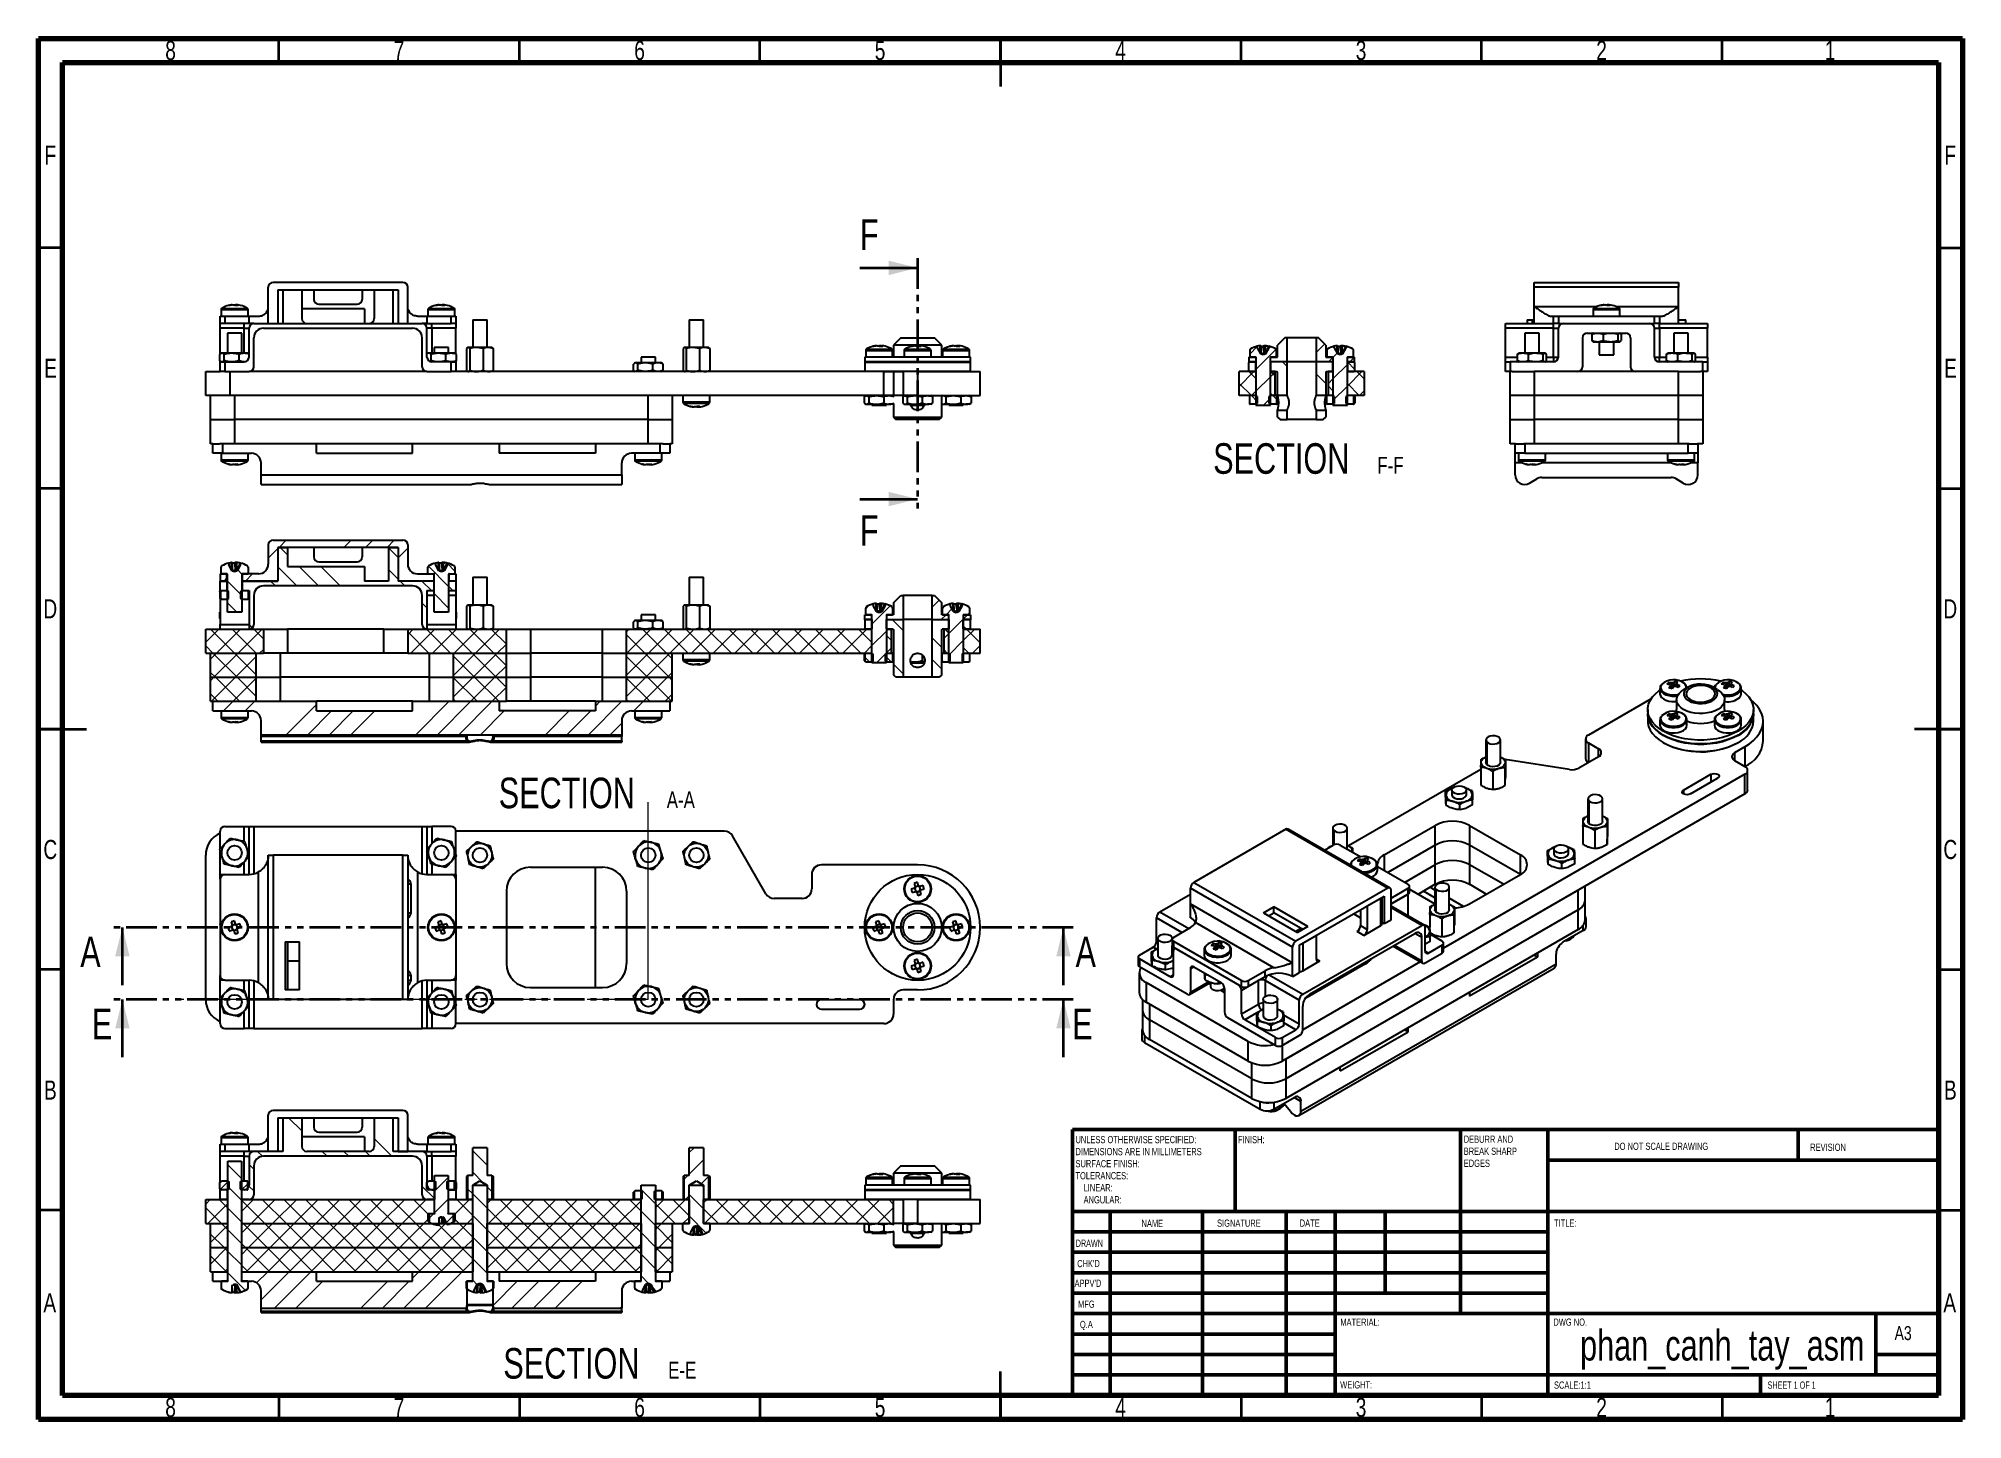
# Model space of a CAD drawing. Header units: millimetres. Extents: x 15 to 415, y 5 to 292.
import ezdxf

# ---------------------------------------------------------------- set-up
doc = ezdxf.new("R2010")
doc.units = ezdxf.units.MM
doc.linetypes.add('CENTERX2', pattern=[20.32, 12.7, -2.54, 2.54, -2.54])
doc.linetypes.add('PHANTOM', pattern=[12.7, 6.35, -1.27, 1.27, -1.27, 1.27, -1.27])
doc.styles.add('SLDTEXTSTYLE0', font='TXT', dxfattribs={"width": 0.75})
doc.styles.add('SLDTEXTSTYLE1', font='TXT', dxfattribs={"width": 0.686449})
doc.styles.add('SLDTEXTSTYLE2', font='TXT', dxfattribs={"width": 0.6875})

msp = doc.modelspace()

# ---------------------------------------------------------------- texts
at = {"color": 7, "linetype": 'Continuous', "lineweight": 0}
for s, insert, char_height, attachment_point, style in [('8', (42.46, 291.5), 3.97, 2, 'SLDTEXTSTYLE0'), ('7', (89.96, 291.5), 3.97, 2, 'SLDTEXTSTYLE0'), ('6', (139.96, 291.5), 3.97, 2, 'SLDTEXTSTYLE0'), ('5', (189.96, 291.5), 3.97, 2, 'SLDTEXTSTYLE0'), ('4', (239.96, 291.5), 3.97, 2, 'SLDTEXTSTYLE0'), ('3', (289.96, 291.5), 3.97, 2, 'SLDTEXTSTYLE0'), ('2', (339.96, 291.5), 3.97, 2, 'SLDTEXTSTYLE0'), ('1', (387.46, 291.5), 3.97, 2, 'SLDTEXTSTYLE0'), ('F', (17.46, 269.75), 3.97, 2, 'SLDTEXTSTYLE0'), ('F', (412.46, 269.75), 3.97, 2, 'SLDTEXTSTYLE0'), ('E', (17.51, 225.45), 3.97, 2, 'SLDTEXTSTYLE0'), ('E', (412.51, 225.45), 3.97, 2, 'SLDTEXTSTYLE0'), ('D', (17.45, 175.45), 3.97, 2, 'SLDTEXTSTYLE0'), ('D', (412.45, 175.45), 3.97, 2, 'SLDTEXTSTYLE0'), ('C', (17.46, 125.45), 3.97, 2, 'SLDTEXTSTYLE0'), ('C', (412.46, 125.45), 3.97, 2, 'SLDTEXTSTYLE0'), ('B', (17.47, 75.45), 3.97, 2, 'SLDTEXTSTYLE0'), ('B', (412.47, 75.45), 3.97, 2, 'SLDTEXTSTYLE0'), ('FINISH:', (264.37, 63.92), 1.5, 1, 'SLDTEXTSTYLE0'), ('DO NOT SCALE DRAWING', (342.61, 62.53), 1.5, 1, 'SLDTEXTSTYLE0'), ('REVISION', (383.33, 62.33), 1.5, 1, 'SLDTEXTSTYLE0'), ('NAME', (244.32, 46.5), 1.5, 1, 'SLDTEXTSTYLE0'), ('SIGNATURE', (260.03, 46.56), 1.5, 1, 'SLDTEXTSTYLE0'), ('DATE', (277.21, 46.58), 1.5, 1, 'SLDTEXTSTYLE0'), ('TITLE:', (330.09, 46.58), 1.5, 1, 'SLDTEXTSTYLE0'), ('DRAWN', (230.64, 42.38), 1.5, 1, 'SLDTEXTSTYLE1'), ("CHK'D", (230.94, 38.16), 1.5, 1, 'SLDTEXTSTYLE0'), ("APPV'D", (230.4, 34.07), 1.5, 1, 'SLDTEXTSTYLE0'), ('A', (17.34, 31.25), 3.97, 2, 'SLDTEXTSTYLE0'), ('MFG', (231.12, 29.72), 1.5, 1, 'SLDTEXTSTYLE0'), ('A', (412.34, 31.25), 3.97, 2, 'SLDTEXTSTYLE0'), ('Q.A', (231.51, 25.5), 1.5, 1, 'SLDTEXTSTYLE0'), ('MATERIAL:', (285.65, 25.99), 1.5, 1, 'SLDTEXTSTYLE0'), ('DWG NO.', (329.95, 25.99), 1.5, 1, 'SLDTEXTSTYLE0'), ('A3', (400.87, 24.41), 2.91, 1, 'SLDTEXTSTYLE0'), ('phan_canh_tay_asm', (365.06, 23.61), 6.35, 2, 'SLDTEXTSTYLE0'), ('WEIGHT:', (285.62, 12.95), 1.499, 1, 'SLDTEXTSTYLE0'), ('SCALE:1:1', (330.07, 12.9), 1.5, 1, 'SLDTEXTSTYLE0'), ('SHEET 1 OF 1', (374.48, 12.9), 1.5, 1, 'SLDTEXTSTYLE2'), ('8', (42.46, 9.5), 3.97, 2, 'SLDTEXTSTYLE0'), ('7', (89.96, 9.5), 3.97, 2, 'SLDTEXTSTYLE0'), ('6', (139.96, 9.5), 3.97, 2, 'SLDTEXTSTYLE0'), ('5', (189.96, 9.5), 3.97, 2, 'SLDTEXTSTYLE0'), ('4', (239.96, 9.5), 3.97, 2, 'SLDTEXTSTYLE0'), ('3', (289.96, 9.5), 3.97, 2, 'SLDTEXTSTYLE0'), ('2', (339.96, 9.5), 3.97, 2, 'SLDTEXTSTYLE0'), ('1', (387.46, 9.5), 3.97, 2, 'SLDTEXTSTYLE0')]:
    msp.add_mtext(s, dxfattribs=dict(at, insert=insert, char_height=char_height, attachment_point=attachment_point, style=style))
at = {"color": 7, "linetype": 'Continuous', "char_height": 6.35, "attachment_point": 1, "style": 'SLDTEXTSTYLE0'}
for s, insert in [('F', (185.77, 254.42)), ('F', (185.77, 192.93)), ('A', (23.68, 105.36)), ('A', (230.6, 105.36)), ('E', (26.1, 90.36)), ('E', (229.91, 90.36))]:
    msp.add_mtext(s, dxfattribs=dict(at, insert=insert))

# ---------------------------------------------------------------- blocks, each defined once
blk = doc.blocks.new('SW_NOTE_0')
at = {"color": 0, "linetype": 'Continuous', "lineweight": 0, "char_height": 1.5, "attachment_point": 1, "style": 'SLDTEXTSTYLE0'}
for s, insert in [('UNLESS OTHERWISE SPECIFIED:', (0, 1.93)), ('SURFACE FINISH:', (0, -3.07)), ('DIMENSIONS ARE IN MILLIMETERS', (0, -0.57)), ('TOLERANCES:', (0, -5.57)), ('ANGULAR:', (1.69, -10.57)), ('LINEAR:', (1.69, -8.07))]:
    blk.add_mtext(s, dxfattribs=dict(at, insert=insert))
blk = doc.blocks.new('SW_NOTE_0_1')
at = {"color": 0, "linetype": 'Continuous', "lineweight": 0, "char_height": 1.5, "attachment_point": 1, "style": 'SLDTEXTSTYLE0'}
for s, insert in [('DEBURR AND', (0, 1.93)), ('BREAK SHARP', (0, -0.57)), ('EDGES', (0, -3.07))]:
    blk.add_mtext(s, dxfattribs=dict(at, insert=insert))
blk = doc.blocks.new('SW_NOTE_0_2')
at = {"color": 0, "linetype": 'Continuous', "lineweight": 0, "attachment_point": 2, "style": 'SLDTEXTSTYLE0'}
for s, insert, char_height in [('SECTION', (17.36, 8.19), 6.35), ('A-A', (41.06, 5.35), 3.5)]:
    blk.add_mtext(s, dxfattribs=dict(at, insert=insert, char_height=char_height))
blk = doc.blocks.new('SW_NOTE_0_3')
at = {"color": 0, "linetype": 'Continuous', "lineweight": 0, "attachment_point": 2, "style": 'SLDTEXTSTYLE0'}
for s, insert, char_height in [('SECTION', (17.36, 8.19), 6.35), ('E-E', (40.4, 5.35), 3.5)]:
    blk.add_mtext(s, dxfattribs=dict(at, insert=insert, char_height=char_height))
blk = doc.blocks.new('SW_NOTE_0_4')
at = {"color": 0, "linetype": 'Continuous', "lineweight": 0, "attachment_point": 2, "style": 'SLDTEXTSTYLE0'}
for s, insert, char_height in [('SECTION', (17.36, 8.19), 6.35), ('F-F', (40.07, 5.35), 3.5)]:
    blk.add_mtext(s, dxfattribs=dict(at, insert=insert, char_height=char_height))

# ---------------------------------------------------------------- hatches: boundary and pattern name
at = {"linetype": 'Continuous', "lineweight": 18}
h = msp.add_hatch(dxfattribs=at)
h.set_pattern_fill('ANSI31', style=0)
edge = h.paths.add_edge_path(flags=0)
edge.add_arc((268.01, 225.69), 0.1, 0, 90, ccw=False)
edge.add_line((268.11, 225.69), (268.11, 215.79))
edge.add_line((268.11, 215.79), (271.11, 215.79))
edge.add_line((271.11, 215.79), (271.11, 225.69))
edge.add_arc((271.21, 225.69), 0.1, 90, 180, ccw=False)
edge.add_line((271.21, 225.79), (272.41, 225.79))
edge.add_line((272.41, 225.79), (272.41, 227.19))
edge.add_arc((272.14, 227.19), 0.27, 0, 57.664)
edge.add_arc((269.61, 223.19), 5, 57.664, 75.7046)
edge.add_line((270.84, 228.03), (270.84, 227.74))
edge.add_line((270.84, 227.74), (270.17, 226.45))
edge.add_line((270.17, 226.45), (270.17, 226.44))
edge.add_line((270.17, 226.44), (269.61, 226.26))
edge.add_line((269.61, 226.26), (269.05, 226.44))
edge.add_line((269.05, 226.44), (269.05, 226.45))
edge.add_line((269.05, 226.45), (268.38, 227.74))
edge.add_line((268.38, 227.74), (268.38, 228.03))
edge.add_arc((269.61, 223.19), 5, 104.2954, 122.336)
edge.add_arc((267.08, 227.19), 0.27, 122.336, 180)
edge.add_line((266.81, 227.19), (266.81, 225.79))
edge.add_line((266.81, 225.79), (268.01, 225.79))
h = msp.add_hatch(dxfattribs=at)
h.set_pattern_fill('ANSI34', style=0)
h.paths.add_polyline_path([(274.61, 224.79), (274.61, 229.79), (274.11, 229.79), (272.61, 228.29), (272.61, 225.79), (271.11, 225.79), (271.11, 224.79)], flags=0)
h = msp.add_hatch(dxfattribs=at)
h.set_pattern_fill('ANSI34', style=0)
h.paths.add_polyline_path([(282.61, 228.29), (281.11, 229.79), (280.61, 229.79), (280.61, 224.79), (284.11, 224.79), (284.11, 225.79), (282.61, 225.79)], flags=0)
h = msp.add_hatch(dxfattribs=at)
h.set_pattern_fill('ANSI31', style=0)
edge = h.paths.add_edge_path(flags=0)
edge.add_arc((284.01, 225.69), 0.1, 0, 90, ccw=False)
edge.add_line((284.11, 225.69), (284.11, 215.79))
edge.add_line((284.11, 215.79), (287.11, 215.79))
edge.add_line((287.11, 215.79), (287.11, 225.69))
edge.add_arc((287.21, 225.69), 0.1, 90, 180, ccw=False)
edge.add_line((287.21, 225.79), (288.41, 225.79))
edge.add_line((288.41, 225.79), (288.41, 227.19))
edge.add_arc((288.14, 227.19), 0.27, 0, 57.664)
edge.add_arc((285.61, 223.19), 5, 57.664, 75.7046)
edge.add_line((286.84, 228.03), (286.84, 227.74))
edge.add_line((286.84, 227.74), (286.17, 226.45))
edge.add_line((286.17, 226.45), (286.17, 226.44))
edge.add_line((286.17, 226.44), (285.61, 226.26))
edge.add_line((285.61, 226.26), (285.05, 226.44))
edge.add_line((285.05, 226.44), (285.05, 226.45))
edge.add_line((285.05, 226.45), (284.38, 227.74))
edge.add_line((284.38, 227.74), (284.38, 228.03))
edge.add_arc((285.61, 223.19), 5, 104.2954, 122.336)
edge.add_arc((283.08, 227.19), 0.27, 122.336, 180)
edge.add_line((282.81, 227.19), (282.81, 225.79))
edge.add_line((282.81, 225.79), (284.01, 225.79))
h = msp.add_hatch(dxfattribs=at)
h.set_pattern_fill('ANSI34', style=0)
h.paths.add_polyline_path([(268.11, 224.79), (268.11, 225.79), (266.61, 225.79), (266.61, 224.79)], flags=0)
h = msp.add_hatch(dxfattribs=at)
h.set_pattern_fill('ANSI32', angle=90, style=0)
h.paths.add_polyline_path([(266.61, 222.89), (266.71, 222.79), (268.01, 222.79), (268.11, 222.89), (268.11, 224.79), (266.71, 224.79), (266.61, 224.69)], flags=0)
h = msp.add_hatch(dxfattribs=at)
h.set_pattern_fill('ANSI32', angle=90, style=0)
h.paths.add_polyline_path([(271.11, 224.79), (271.11, 222.89), (271.21, 222.79), (272.51, 222.79), (272.61, 222.69), (272.61, 217.79), (274.61, 217.79), (274.61, 224.79)], flags=0)
h = msp.add_hatch(dxfattribs=at)
h.set_pattern_fill('ANSI32', angle=90, style=0)
h.paths.add_polyline_path([(282.71, 222.79), (284.01, 222.79), (284.11, 222.89), (284.11, 224.79), (280.61, 224.79), (280.61, 217.79), (282.61, 217.79), (282.61, 222.69)], flags=0)
h = msp.add_hatch(dxfattribs=at)
h.set_pattern_fill('ANSI34', style=0)
h.paths.add_polyline_path([(287.11, 225.79), (287.11, 224.79), (288.61, 224.79), (288.61, 225.79)], flags=0)
h = msp.add_hatch(dxfattribs=at)
h.set_pattern_fill('ANSI32', angle=90, style=0)
h.paths.add_polyline_path([(287.11, 222.89), (287.21, 222.79), (288.51, 222.79), (288.61, 222.89), (288.61, 224.69), (288.51, 224.79), (287.11, 224.79)], flags=0)
h = msp.add_hatch(dxfattribs=at)
h.set_pattern_fill('ANSI37', style=0)
h.paths.add_polyline_path([(264.61, 222.79), (264.61, 217.79), (268.11, 217.79), (268.11, 222.79)], flags=0)
h = msp.add_hatch(dxfattribs=at)
h.set_pattern_fill('ANSI37', style=0)
h.paths.add_polyline_path([(271.11, 217.79), (272.11, 217.79), (272.11, 222.79), (271.11, 222.79)], flags=0)
h = msp.add_hatch(dxfattribs=at)
h.set_pattern_fill('ANSI37', style=0)
h.paths.add_polyline_path([(284.11, 222.79), (283.11, 222.79), (283.11, 217.79), (284.11, 217.79)], flags=0)
h = msp.add_hatch(dxfattribs=at)
h.set_pattern_fill('ANSI37', style=0)
h.paths.add_polyline_path([(290.61, 217.79), (290.61, 222.79), (287.11, 222.79), (287.11, 217.79)], flags=0)
h = msp.add_hatch(dxfattribs=at)
h.set_pattern_fill('ANSI31', angle=90, style=0)
h.paths.add_polyline_path([(266.79, 217.75), (266.79, 216.03), (266.86, 215.99), (268.11, 215.99), (268.36, 216.16), (268.36, 217.59), (268.11, 217.76), (268.11, 217.79), (266.86, 217.79)], flags=0)
h = msp.add_hatch(dxfattribs=at)
h.set_pattern_fill('ANSI31', angle=90, style=0)
h.paths.add_polyline_path([(271.11, 215.99), (272.36, 215.99), (272.43, 216.03), (272.43, 217.75), (272.36, 217.79), (271.11, 217.79), (271.11, 217.76), (270.86, 217.59), (270.86, 216.16)], flags=0)
h = msp.add_hatch(dxfattribs=at)
h.set_pattern_fill('ANSI31', angle=90, style=0)
h.paths.add_polyline_path([(282.79, 217.75), (282.79, 216.03), (282.86, 215.99), (284.11, 215.99), (284.36, 216.16), (284.36, 217.59), (284.11, 217.76), (284.11, 217.79), (282.86, 217.79)], flags=0)
h = msp.add_hatch(dxfattribs=at)
h.set_pattern_fill('ANSI31', angle=90, style=0)
h.paths.add_polyline_path([(287.11, 215.99), (288.36, 215.99), (288.43, 216.03), (288.43, 217.75), (288.36, 217.79), (287.11, 217.79), (287.11, 217.76), (286.86, 217.59), (286.86, 216.16)], flags=0)
h = msp.add_hatch(dxfattribs=at)
h.set_pattern_fill('ANSI32', angle=90, style=0)
h.paths.add_polyline_path([(272.61, 213.29), (273.11, 212.79), (274.61, 212.79), (274.61, 214.79), (272.61, 214.79)], flags=0)
h = msp.add_hatch(dxfattribs=at)
h.set_pattern_fill('ANSI32', angle=90, style=0)
h.paths.add_polyline_path([(280.61, 214.79), (280.61, 212.79), (282.11, 212.79), (282.61, 213.29), (282.61, 214.79)], flags=0)
h = msp.add_hatch(dxfattribs=at)
h.set_pattern_fill('ANSI34', angle=90, style=0)
edge = h.paths.add_edge_path(flags=0)
edge.add_line((66.77, 186.25), (64.77, 186.25))
edge.add_line((64.77, 186.25), (64.77, 179.25))
edge.add_line((64.77, 179.25), (57.32, 179.25))
edge.add_line((57.32, 179.25), (57.32, 177.25))
edge.add_line((57.32, 177.25), (58.77, 177.25))
edge.add_line((58.77, 177.25), (58.77, 169.25))
edge.add_arc((58.77, 170.25), 1, 270, 360)
edge.add_line((59.77, 170.25), (59.77, 176.25))
edge.add_arc((61.77, 176.25), 2, 90, 180, ccw=False)
edge.add_line((61.77, 178.25), (92.77, 178.25))
edge.add_arc((92.77, 176.25), 2, 0, 90, ccw=False)
edge.add_line((94.77, 176.25), (94.77, 170.25))
edge.add_arc((95.77, 170.25), 1, 180, 270)
edge.add_line((95.77, 169.25), (95.77, 177.25))
edge.add_line((95.77, 177.25), (97.22, 177.25))
edge.add_line((97.22, 177.25), (97.22, 179.25))
edge.add_line((97.22, 179.25), (89.77, 179.25))
edge.add_line((89.77, 179.25), (89.77, 186.25))
edge.add_line((89.77, 186.25), (87.77, 186.25))
edge.add_line((87.77, 186.25), (87.77, 179.25))
edge.add_line((87.77, 179.25), (82.77, 179.25))
edge.add_line((82.77, 179.25), (82.77, 182.25))
edge.add_line((82.77, 182.25), (66.77, 182.25))
edge.add_line((66.77, 182.25), (66.77, 186.25))
h = msp.add_hatch(dxfattribs=at)
h.set_pattern_fill('ANSI34', style=0)
edge = h.paths.add_edge_path(flags=0)
edge.add_line((60.77, 180.75), (57.37, 180.75))
edge.add_line((57.37, 180.75), (57.37, 179.25))
edge.add_line((57.37, 179.25), (64.77, 179.25))
edge.add_line((64.77, 179.25), (64.77, 186.25))
edge.add_line((64.77, 186.25), (89.77, 186.25))
edge.add_line((89.77, 186.25), (89.77, 179.25))
edge.add_line((89.77, 179.25), (97.17, 179.25))
edge.add_line((97.17, 179.25), (97.17, 180.75))
edge.add_line((97.17, 180.75), (93.77, 180.75))
edge.add_arc((93.77, 182.75), 2, 180, 270, ccw=False)
edge.add_line((91.77, 182.75), (91.77, 186.75))
edge.add_arc((90.77, 186.75), 1, 0, 90)
edge.add_line((90.77, 187.75), (63.77, 187.75))
edge.add_arc((63.77, 186.75), 1, 90, 180)
edge.add_line((62.77, 186.75), (62.77, 182.75))
edge.add_arc((60.77, 182.75), 2, 270, 360, ccw=False)
h = msp.add_hatch(dxfattribs=at)
h.set_pattern_fill('ANSI34', style=0)
h.paths.add_polyline_path([(52.77, 180.75), (52.77, 179.25), (54.17, 179.25), (54.17, 180.75)], flags=0)
h = msp.add_hatch(dxfattribs=at)
h.set_pattern_fill('ANSI31', angle=90, style=0)
edge = h.paths.add_edge_path(flags=0)
edge.add_line((54.27, 172.75), (57.27, 172.75))
edge.add_line((57.27, 172.75), (57.27, 180.65))
edge.add_arc((57.37, 180.65), 0.1, 90, 180, ccw=False)
edge.add_line((57.37, 180.75), (58.57, 180.75))
edge.add_line((58.57, 180.75), (58.57, 182.14))
edge.add_arc((58.3, 182.14), 0.27, 0, 57.664)
edge.add_arc((55.77, 178.15), 5, 57.664, 75.7046)
edge.add_line((57.01, 182.99), (57.01, 182.7))
edge.add_line((57.01, 182.7), (56.33, 181.4))
edge.add_line((56.33, 181.4), (56.33, 181.4))
edge.add_line((56.33, 181.4), (55.77, 181.22))
edge.add_line((55.77, 181.22), (55.21, 181.4))
edge.add_line((55.21, 181.4), (55.21, 181.4))
edge.add_line((55.21, 181.4), (54.54, 182.7))
edge.add_line((54.54, 182.7), (54.54, 182.99))
edge.add_arc((55.77, 178.15), 5, 104.2954, 122.336)
edge.add_arc((53.24, 182.14), 0.27, 122.336, 180)
edge.add_line((52.97, 182.14), (52.97, 180.75))
edge.add_line((52.97, 180.75), (54.17, 180.75))
edge.add_arc((54.17, 180.65), 0.1, 0, 90, ccw=False)
edge.add_line((54.27, 180.65), (54.27, 172.75))
h = msp.add_hatch(dxfattribs=at)
h.set_pattern_fill('ANSI31', angle=90, style=0)
edge = h.paths.add_edge_path(flags=0)
edge.add_line((97.27, 172.75), (100.27, 172.75))
edge.add_line((100.27, 172.75), (100.27, 180.65))
edge.add_arc((100.37, 180.65), 0.1, 90, 180, ccw=False)
edge.add_line((100.37, 180.75), (101.57, 180.75))
edge.add_line((101.57, 180.75), (101.57, 182.14))
edge.add_arc((101.3, 182.14), 0.27, 0, 57.664)
edge.add_arc((98.77, 178.15), 5, 57.664, 75.7046)
edge.add_line((100.01, 182.99), (100.01, 182.7))
edge.add_line((100.01, 182.7), (99.33, 181.4))
edge.add_line((99.33, 181.4), (99.33, 181.4))
edge.add_line((99.33, 181.4), (98.77, 181.22))
edge.add_line((98.77, 181.22), (98.21, 181.4))
edge.add_line((98.21, 181.4), (98.21, 181.4))
edge.add_line((98.21, 181.4), (97.54, 182.7))
edge.add_line((97.54, 182.7), (97.54, 182.99))
edge.add_arc((98.77, 178.15), 5, 104.2954, 122.336)
edge.add_arc((96.24, 182.14), 0.27, 122.336, 180)
edge.add_line((95.97, 182.14), (95.97, 180.75))
edge.add_line((95.97, 180.75), (97.17, 180.75))
edge.add_arc((97.17, 180.65), 0.1, 0, 90, ccw=False)
edge.add_line((97.27, 180.65), (97.27, 172.75))
h = msp.add_hatch(dxfattribs=at)
h.set_pattern_fill('ANSI34', style=0)
h.paths.add_polyline_path([(101.77, 180.75), (100.37, 180.75), (100.37, 179.25), (101.77, 179.25)], flags=0)
h = msp.add_hatch(dxfattribs=at)
h.set_pattern_fill('ANSI34', angle=90, style=0)
h.paths.add_polyline_path([(54.22, 177.25), (54.22, 179.25), (52.77, 179.25), (52.77, 177.25)], flags=0)
h = msp.add_hatch(dxfattribs=at)
h.set_pattern_fill('ANSI31', style=0)
h.paths.add_polyline_path([(52.89, 175.52), (53.02, 175.45), (54.27, 175.45), (54.52, 175.62), (54.52, 177.05), (54.27, 177.22), (54.27, 177.25), (53.02, 177.25), (52.89, 177.17)], flags=0)
h = msp.add_hatch(dxfattribs=at)
h.set_pattern_fill('ANSI31', style=0)
h.paths.add_polyline_path([(58.52, 175.45), (58.65, 175.52), (58.65, 177.17), (58.52, 177.25), (57.27, 177.25), (57.27, 177.22), (57.02, 177.05), (57.02, 175.62), (57.27, 175.45)], flags=0)
h = msp.add_hatch(dxfattribs=at)
h.set_pattern_fill('ANSI34', angle=90, style=0)
h.paths.add_polyline_path([(101.77, 177.25), (101.77, 179.25), (100.32, 179.25), (100.32, 177.25)], flags=0)
h = msp.add_hatch(dxfattribs=at)
h.set_pattern_fill('ANSI34', style=0)
h.paths.add_polyline_path([(194.77, 176.25), (194.27, 176.25), (192.77, 174.75), (192.77, 172.25), (191.27, 172.25), (191.27, 171.25), (194.77, 171.25)], flags=0)
h = msp.add_hatch(dxfattribs=at)
h.set_pattern_fill('ANSI34', style=0)
h.paths.add_polyline_path([(201.27, 176.25), (200.77, 176.25), (200.77, 171.25), (204.27, 171.25), (204.27, 172.25), (202.77, 172.25), (202.77, 174.75)], flags=0)
h = msp.add_hatch(dxfattribs=at)
h.set_pattern_fill('ANSI34', style=0)
h.paths.add_polyline_path([(186.77, 171.25), (188.27, 171.25), (188.27, 172.25), (186.77, 172.25)], flags=0)
h = msp.add_hatch(dxfattribs=at)
h.set_pattern_fill('ANSI31', style=0)
edge = h.paths.add_edge_path(flags=0)
edge.add_line((188.27, 162.25), (191.27, 162.25))
edge.add_line((191.27, 162.25), (191.27, 172.15))
edge.add_arc((191.37, 172.15), 0.1, 90, 180, ccw=False)
edge.add_line((191.37, 172.25), (192.57, 172.25))
edge.add_line((192.57, 172.25), (192.57, 173.64))
edge.add_arc((192.3, 173.64), 0.27, 0, 57.664)
edge.add_arc((189.77, 169.65), 5, 57.664, 75.7046)
edge.add_line((191.01, 174.49), (191.01, 174.2))
edge.add_line((191.01, 174.2), (190.33, 172.9))
edge.add_line((190.33, 172.9), (190.33, 172.9))
edge.add_line((190.33, 172.9), (189.77, 172.72))
edge.add_line((189.77, 172.72), (189.21, 172.9))
edge.add_line((189.21, 172.9), (189.21, 172.9))
edge.add_line((189.21, 172.9), (188.54, 174.2))
edge.add_line((188.54, 174.2), (188.54, 174.49))
edge.add_arc((189.77, 169.65), 5, 104.2954, 122.336)
edge.add_arc((187.24, 173.64), 0.27, 122.336, 180)
edge.add_line((186.97, 173.64), (186.97, 172.25))
edge.add_line((186.97, 172.25), (188.17, 172.25))
edge.add_arc((188.17, 172.15), 0.1, 0, 90, ccw=False)
edge.add_line((188.27, 172.15), (188.27, 162.25))
h = msp.add_hatch(dxfattribs=at)
h.set_pattern_fill('ANSI31', style=0)
edge = h.paths.add_edge_path(flags=0)
edge.add_line((204.27, 162.25), (207.27, 162.25))
edge.add_line((207.27, 162.25), (207.27, 172.15))
edge.add_arc((207.37, 172.15), 0.1, 90, 180, ccw=False)
edge.add_line((207.37, 172.25), (208.57, 172.25))
edge.add_line((208.57, 172.25), (208.57, 173.64))
edge.add_arc((208.3, 173.64), 0.27, 0, 57.664)
edge.add_arc((205.77, 169.65), 5, 57.664, 75.7046)
edge.add_line((207.01, 174.49), (207.01, 174.2))
edge.add_line((207.01, 174.2), (206.33, 172.9))
edge.add_line((206.33, 172.9), (206.33, 172.9))
edge.add_line((206.33, 172.9), (205.77, 172.72))
edge.add_line((205.77, 172.72), (205.21, 172.9))
edge.add_line((205.21, 172.9), (205.21, 172.9))
edge.add_line((205.21, 172.9), (204.54, 174.2))
edge.add_line((204.54, 174.2), (204.54, 174.49))
edge.add_arc((205.77, 169.65), 5, 104.2954, 122.336)
edge.add_arc((203.24, 173.64), 0.27, 122.336, 180)
edge.add_line((202.97, 173.64), (202.97, 172.25))
edge.add_line((202.97, 172.25), (204.17, 172.25))
edge.add_arc((204.17, 172.15), 0.1, 0, 90, ccw=False)
edge.add_line((204.27, 172.15), (204.27, 162.25))
h = msp.add_hatch(dxfattribs=at)
h.set_pattern_fill('ANSI34', style=0)
h.paths.add_polyline_path([(208.77, 172.25), (207.27, 172.25), (207.27, 171.25), (208.77, 171.25)], flags=0)
h = msp.add_hatch(dxfattribs=at)
h.set_pattern_fill('ANSI37', style=0)
h.paths.add_polyline_path([(49.77, 169.25), (49.77, 164.25), (61.77, 164.25), (61.77, 169.25)], flags=0)
h = msp.add_hatch(dxfattribs=at)
h.set_pattern_fill('ANSI37', style=0)
h.paths.add_polyline_path([(112.27, 169.25), (91.77, 169.25), (91.77, 164.25), (112.27, 164.25)], flags=0)
h = msp.add_hatch(dxfattribs=at)
h.set_pattern_fill('ANSI37', style=0)
h.paths.add_polyline_path([(137.27, 164.25), (188.27, 164.25), (188.27, 169.25), (137.27, 169.25)], flags=0)
h = msp.add_hatch(dxfattribs=at)
h.set_pattern_fill('ANSI32', angle=90, style=0)
h.paths.add_polyline_path([(186.87, 169.25), (188.17, 169.25), (188.27, 169.35), (188.27, 171.25), (186.87, 171.25), (186.77, 171.15), (186.77, 169.35)], flags=0)
h = msp.add_hatch(dxfattribs=at)
h.set_pattern_fill('ANSI32', angle=90, style=0)
h.paths.add_polyline_path([(194.77, 159.25), (194.77, 171.25), (191.27, 171.25), (191.27, 169.35), (191.37, 169.25), (192.67, 169.25), (192.77, 169.15), (192.77, 159.75), (193.27, 159.25)], flags=0)
h = msp.add_hatch(dxfattribs=at)
h.set_pattern_fill('ANSI37', style=0)
h.paths.add_polyline_path([(192.27, 164.25), (192.27, 169.25), (191.27, 169.25), (191.27, 164.25)], flags=0)
h = msp.add_hatch(dxfattribs=at)
h.set_pattern_fill('ANSI32', angle=90, style=0)
h.paths.add_polyline_path([(204.27, 169.35), (204.27, 171.25), (200.77, 171.25), (200.77, 159.25), (202.27, 159.25), (202.77, 159.75), (202.77, 169.15), (202.87, 169.25), (204.17, 169.25)], flags=0)
h = msp.add_hatch(dxfattribs=at)
h.set_pattern_fill('ANSI37', style=0)
h.paths.add_polyline_path([(203.27, 169.25), (203.27, 164.25), (204.27, 164.25), (204.27, 169.25)], flags=0)
h = msp.add_hatch(dxfattribs=at)
h.set_pattern_fill('ANSI32', angle=90, style=0)
h.paths.add_polyline_path([(207.37, 169.25), (208.67, 169.25), (208.77, 169.35), (208.77, 171.15), (208.67, 171.25), (207.27, 171.25), (207.27, 169.35)], flags=0)
h = msp.add_hatch(dxfattribs=at)
h.set_pattern_fill('ANSI37', style=0)
h.paths.add_polyline_path([(207.27, 164.25), (210.77, 164.25), (210.77, 169.25), (207.27, 169.25)], flags=0)
h = msp.add_hatch(dxfattribs=at)
h.set_pattern_fill('ANSI37', angle=90, style=0)
h.paths.add_polyline_path([(60.27, 164.25), (50.77, 164.25), (50.77, 159.25), (60.27, 159.25)], flags=0)
h = msp.add_hatch(dxfattribs=at)
h.set_pattern_fill('ANSI37', angle=90, style=0)
h.paths.add_polyline_path([(112.27, 164.25), (101.27, 164.25), (101.27, 159.25), (112.27, 159.25)], flags=0)
h = msp.add_hatch(dxfattribs=at)
h.set_pattern_fill('ANSI37', angle=90, style=0)
h.paths.add_polyline_path([(146.77, 164.25), (137.27, 164.25), (137.27, 159.25), (146.77, 159.25)], flags=0)
h = msp.add_hatch(dxfattribs=at)
h.set_pattern_fill('ANSI31', angle=90, style=0)
h.paths.add_polyline_path([(186.89, 162.52), (187.02, 162.45), (188.27, 162.45), (188.52, 162.62), (188.52, 164.05), (188.27, 164.22), (188.27, 164.25), (187.02, 164.25), (186.89, 164.17)], flags=0)
h = msp.add_hatch(dxfattribs=at)
h.set_pattern_fill('ANSI31', angle=90, style=0)
h.paths.add_polyline_path([(192.52, 162.45), (192.65, 162.52), (192.65, 164.17), (192.52, 164.25), (191.27, 164.25), (191.27, 164.22), (191.02, 164.05), (191.02, 162.62), (191.27, 162.45)], flags=0)
h = msp.add_hatch(dxfattribs=at)
h.set_pattern_fill('ANSI31', angle=90, style=0)
h.paths.add_polyline_path([(202.89, 162.52), (203.02, 162.45), (204.27, 162.45), (204.52, 162.62), (204.52, 164.05), (204.27, 164.22), (204.27, 164.25), (203.02, 164.25), (202.89, 164.17)], flags=0)
h = msp.add_hatch(dxfattribs=at)
h.set_pattern_fill('ANSI31', angle=90, style=0)
h.paths.add_polyline_path([(208.52, 162.45), (208.65, 162.52), (208.65, 164.17), (208.52, 164.25), (207.27, 164.25), (207.27, 164.22), (207.02, 164.05), (207.02, 162.62), (207.27, 162.45)], flags=0)
h = msp.add_hatch(dxfattribs=at)
h.set_pattern_fill('ANSI37', style=0)
h.paths.add_polyline_path([(60.27, 159.25), (50.77, 159.25), (50.77, 154.25), (60.27, 154.25)], flags=0)
h = msp.add_hatch(dxfattribs=at)
h.set_pattern_fill('ANSI37', style=0)
h.paths.add_polyline_path([(112.27, 159.25), (101.27, 159.25), (101.27, 154.25), (112.27, 154.25)], flags=0)
h = msp.add_hatch(dxfattribs=at)
h.set_pattern_fill('ANSI37', style=0)
h.paths.add_polyline_path([(146.77, 159.25), (137.27, 159.25), (137.27, 154.25), (146.77, 154.25)], flags=0)
h = msp.add_hatch(dxfattribs=at)
h.set_pattern_fill('ANSI34', style=0)
edge = h.paths.add_edge_path(flags=0)
edge.add_line((92.77, 152.25), (72.77, 152.25))
edge.add_line((72.77, 152.25), (72.77, 154.25))
edge.add_line((72.77, 154.25), (51.27, 154.25))
edge.add_line((51.27, 154.25), (51.27, 152.25))
edge.add_line((51.27, 152.25), (59.27, 152.25))
edge.add_arc((59.27, 150.25), 2, 0, 90, ccw=False)
edge.add_line((61.27, 150.25), (61.27, 147.25))
edge.add_line((61.27, 147.25), (136.27, 147.25))
edge.add_line((136.27, 147.25), (136.27, 150.25))
edge.add_arc((138.27, 150.25), 2, 90, 180, ccw=False)
edge.add_line((138.27, 152.25), (146.27, 152.25))
edge.add_line((146.27, 152.25), (146.27, 154.25))
edge.add_line((146.27, 154.25), (130.77, 154.25))
edge.add_line((130.77, 154.25), (130.77, 152.25))
edge.add_line((130.77, 152.25), (110.77, 152.25))
edge.add_line((110.77, 152.25), (110.77, 154.25))
edge.add_line((110.77, 154.25), (92.77, 154.25))
edge.add_line((92.77, 154.25), (92.77, 152.25))
h = msp.add_hatch(dxfattribs=at)
h.set_pattern_fill('ANSI34', angle=90, style=0)
edge = h.paths.add_edge_path(flags=0)
edge.add_arc((83.77, 61.72), 1, 270, 360, ccw=False)
edge.add_line((83.77, 60.72), (70.77, 60.72))
edge.add_arc((70.77, 61.72), 1, 180, 270, ccw=False)
edge.add_line((69.77, 61.72), (69.77, 67.72))
edge.add_line((69.77, 67.72), (65.77, 67.72))
edge.add_line((65.77, 67.72), (65.77, 60.72))
edge.add_line((65.77, 60.72), (59.77, 60.72))
edge.add_arc((59.77, 59.72), 1, 90, 180)
edge.add_line((58.77, 59.72), (58.77, 53.72))
edge.add_arc((57.77, 53.72), 1, 270, 360, ccw=False)
edge.add_line((57.77, 52.72), (57.24, 52.72))
edge.add_line((57.24, 52.72), (57.24, 50.72))
edge.add_line((57.24, 50.72), (58.77, 50.72))
edge.add_arc((58.77, 51.72), 1, 270, 360)
edge.add_line((59.77, 51.72), (59.77, 57.72))
edge.add_arc((61.77, 57.72), 2, 90, 180, ccw=False)
edge.add_line((61.77, 59.72), (92.77, 59.72))
edge.add_arc((92.77, 57.72), 2, 0, 90, ccw=False)
edge.add_line((94.77, 57.72), (94.77, 51.72))
edge.add_arc((95.77, 51.72), 1, 180, 270)
edge.add_line((95.77, 50.72), (97.3, 50.72))
edge.add_line((97.3, 50.72), (97.3, 52.72))
edge.add_line((97.3, 52.72), (96.77, 52.72))
edge.add_arc((96.77, 53.72), 1, 180, 270, ccw=False)
edge.add_line((95.77, 53.72), (95.77, 59.72))
edge.add_arc((94.77, 59.72), 1, 0, 90)
edge.add_line((94.77, 60.72), (88.77, 60.72))
edge.add_line((88.77, 60.72), (88.77, 67.72))
edge.add_line((88.77, 67.72), (84.77, 67.72))
edge.add_line((84.77, 67.72), (84.77, 61.72))
h = msp.add_hatch(dxfattribs=at)
h.set_pattern_fill('ANSI31', angle=90, style=0)
h.paths.add_polyline_path([(105.27, 50.99), (105.27, 53.72), (106.77, 54.58), (108.27, 53.72), (108.27, 50.99), (108.43, 50.72), (109.27, 50.72), (109.34, 50.76), (109.34, 55.67), (109.27, 55.72), (108.27, 55.72), (108.27, 61.49), (105.27, 61.49), (105.27, 55.72), (104.27, 55.72), (104.2, 55.67), (104.2, 50.76), (104.27, 50.72), (105.11, 50.72)], flags=0)
h = msp.add_hatch(dxfattribs=at)
h.set_pattern_fill('ANSI31', style=0)
h.paths.add_polyline_path([(150.27, 50.99), (150.27, 53.72), (151.77, 54.58), (153.27, 53.72), (153.27, 50.99), (153.43, 50.72), (154.27, 50.72), (154.34, 50.76), (154.34, 55.67), (154.27, 55.72), (153.27, 55.72), (153.27, 61.49), (150.27, 61.49), (150.27, 55.72), (149.27, 55.72), (149.2, 55.67), (149.2, 50.76), (149.27, 50.72), (150.11, 50.72)], flags=0)
h = msp.add_hatch(dxfattribs=at)
h.set_pattern_fill('ANSI31', angle=90, style=0)
edge = h.paths.add_edge_path(flags=0)
edge.add_line((57.18, 58.72), (54.36, 58.72))
edge.add_line((54.36, 58.72), (54.36, 33.82))
edge.add_spline(control_points=[(54.36, 33.82), (54.36, 33.8), (54.35, 33.79), (54.35, 33.78), (54.35, 33.77), (54.34, 33.76), (54.34, 33.76), (54.33, 33.75), (54.32, 33.74), (54.31, 33.73), (54.3, 33.73), (54.29, 33.72), (54.28, 33.72), (54.27, 33.72), (54.26, 33.72), (54.25, 33.72)], knot_values=[0, 0, 0, 0, 0.000032, 0.000032, 0.000032, 0.000064, 0.000064, 0.000064, 0.000097, 0.000097, 0.000097, 0.000132, 0.000132, 0.000132, 0.000161, 0.000161, 0.000161, 0.000161], weights=[1, 1, 1, 1, 1, 1, 1, 1, 1, 1, 1, 1, 1, 1, 1, 1], degree=3, periodic=0)
edge.add_line((54.25, 33.72), (53.02, 33.72))
edge.add_line((53.02, 33.72), (53.02, 32.32))
edge.add_spline(control_points=[(53.02, 32.32), (53.02, 32.29), (53.02, 32.26), (53.03, 32.23), (53.04, 32.2), (53.06, 32.17), (53.08, 32.15), (53.09, 32.13), (53.12, 32.11), (53.14, 32.09)], knot_values=[0, 0, 0, 0, 0.00009, 0.00009, 0.00009, 0.000181, 0.000181, 0.000181, 0.000272, 0.000272, 0.000272, 0.000272], weights=[1, 1, 1, 1, 1, 1, 1, 1, 1, 1], degree=3, periodic=0)
edge.add_arc((55.77, 36.32), 4.97, 238.1228, 263.712)
edge.add_line((55.23, 31.37), (55.23, 32.84))
edge.add_line((55.23, 32.84), (55.52, 33.02))
edge.add_spline(control_points=[(55.52, 33.02), (55.52, 33.03), (55.52, 33.05), (55.53, 33.07)], knot_values=[0.000017, 0.000017, 0.000017, 0.000017, 0.000068, 0.000068, 0.000068, 0.000068], weights=[1, 1, 1, 1], degree=3, periodic=0)
edge.add_spline(control_points=[(55.53, 33.07), (55.69, 33.09), (55.85, 33.09), (56.01, 33.07)], knot_values=[0.000001, 0.000001, 0.000001, 0.000001, 0.000488, 0.000488, 0.000488, 0.000488], weights=[1, 1, 1, 1], degree=3, periodic=0)
edge.add_spline(control_points=[(56.01, 33.07), (56.06, 32.79), (56.09, 32.51), (56.13, 32.23)], knot_values=[0.00447, 0.00447, 0.00447, 0.00447, 0.005315, 0.005315, 0.005315, 0.005315], weights=[1, 1, 1, 1], degree=3, periodic=0)
edge.add_line((56.13, 32.23), (56.13, 33.07))
edge.add_line((56.13, 33.07), (56.17, 33.07))
edge.add_line((56.17, 33.07), (56.99, 31.49))
edge.add_arc((55.77, 36.32), 4.97, 284.1733, 301.8772)
edge.add_spline(control_points=[(58.4, 32.09), (58.42, 32.11), (58.45, 32.13), (58.47, 32.15), (58.49, 32.18), (58.5, 32.2), (58.51, 32.23), (58.52, 32.26), (58.53, 32.29), (58.53, 32.32)], knot_values=[0.000124, 0.000124, 0.000124, 0.000124, 0.000218, 0.000218, 0.000218, 0.000309, 0.000309, 0.000309, 0.000399, 0.000399, 0.000399, 0.000399], weights=[1, 1, 1, 1, 1, 1, 1, 1, 1, 1], degree=3, periodic=0)
edge.add_line((58.53, 32.32), (58.53, 33.72))
edge.add_line((58.53, 33.72), (57.29, 33.72))
edge.add_spline(control_points=[(57.29, 33.72), (57.28, 33.72), (57.27, 33.72), (57.25, 33.72), (57.24, 33.73), (57.23, 33.73), (57.22, 33.74), (57.21, 33.75), (57.2, 33.76), (57.2, 33.77), (57.19, 33.78), (57.19, 33.79), (57.19, 33.8), (57.19, 33.8), (57.18, 33.81), (57.18, 33.82)], knot_values=[0, 0, 0, 0, 0.000037, 0.000037, 0.000037, 0.000074, 0.000074, 0.000074, 0.00011, 0.00011, 0.00011, 0.000144, 0.000144, 0.000144, 0.000161, 0.000161, 0.000161, 0.000161], weights=[1, 1, 1, 1, 1, 1, 1, 1, 1, 1, 1, 1, 1, 1, 1, 1], degree=3, periodic=0)
edge.add_line((57.18, 33.82), (57.18, 58.72))
h = msp.add_hatch(dxfattribs=at)
h.set_pattern_fill('ANSI31', style=0)
edge = h.paths.add_edge_path(flags=0)
edge.add_spline(control_points=[(53.07, 54.52), (52.95, 54.45), (52.84, 54.39), (52.73, 54.32)], knot_values=[0.003177, 0.003177, 0.003177, 0.003177, 0.003563, 0.003563, 0.003563, 0.003563], weights=[1, 1, 1, 1], degree=3, periodic=0)
edge.add_line((52.73, 54.32), (52.73, 52.91))
edge.add_spline(control_points=[(52.73, 52.91), (52.84, 52.84), (52.95, 52.78), (53.07, 52.72)], knot_values=[0.002025, 0.002025, 0.002025, 0.002025, 0.00241, 0.00241, 0.00241, 0.00241], weights=[1, 1, 1, 1], degree=3, periodic=0)
edge.add_line((53.07, 52.72), (54.36, 52.72))
edge.add_line((54.36, 52.72), (54.36, 52.74))
edge.add_spline(control_points=[(54.36, 52.74), (54.42, 52.78), (54.49, 52.83), (54.55, 52.87), (54.58, 52.88), (54.6, 52.9), (54.63, 52.92)], knot_values=[0.003622, 0.003622, 0.003622, 0.003622, 0.003856, 0.003856, 0.003856, 0.003943, 0.003943, 0.003943, 0.003943], weights=[1, 1, 1, 1, 1, 1, 1], degree=3, periodic=0)
edge.add_line((54.63, 52.92), (54.63, 54.34))
edge.add_spline(control_points=[(54.63, 54.34), (54.54, 54.4), (54.45, 54.46), (54.36, 54.52)], knot_values=[0.006125, 0.006125, 0.006125, 0.006125, 0.006449, 0.006449, 0.006449, 0.006449], weights=[1, 1, 1, 1], degree=3, periodic=0)
edge.add_line((54.36, 54.52), (53.07, 54.52))
h = msp.add_hatch(dxfattribs=at)
h.set_pattern_fill('ANSI34', angle=90, style=0)
h.paths.add_polyline_path([(52.77, 52.72), (52.77, 50.72), (54.3, 50.72), (54.3, 52.72)], flags=0)
h = msp.add_hatch(dxfattribs=at)
h.set_pattern_fill('ANSI31', style=0)
edge = h.paths.add_edge_path(flags=0)
edge.add_spline(control_points=[(58.5, 54.5), (58.49, 54.51), (58.48, 54.51), (58.47, 54.52)], knot_values=[0.002024, 0.002024, 0.002024, 0.002024, 0.002048, 0.002048, 0.002048, 0.002048], weights=[1, 1, 1, 1], degree=3, periodic=0)
edge.add_line((58.47, 54.52), (57.18, 54.52))
edge.add_spline(control_points=[(57.18, 54.52), (57.1, 54.46), (57.01, 54.4), (56.92, 54.34)], knot_values=[0.00324, 0.00324, 0.00324, 0.00324, 0.00356, 0.00356, 0.00356, 0.00356], weights=[1, 1, 1, 1], degree=3, periodic=0)
edge.add_line((56.92, 54.34), (56.92, 52.92))
edge.add_spline(control_points=[(56.92, 52.92), (57, 52.86), (57.08, 52.81), (57.15, 52.76), (57.16, 52.75), (57.17, 52.75), (57.18, 52.74)], knot_values=[0.006488, 0.006488, 0.006488, 0.006488, 0.006771, 0.006771, 0.006771, 0.006807, 0.006807, 0.006807, 0.006807], weights=[1, 1, 1, 1, 1, 1, 1], degree=3, periodic=0)
edge.add_line((57.18, 52.74), (57.18, 52.72))
edge.add_line((57.18, 52.72), (58.47, 52.72))
edge.add_spline(control_points=[(58.47, 52.72), (58.48, 52.72), (58.49, 52.72), (58.5, 52.73)], knot_values=[0.00351, 0.00351, 0.00351, 0.00351, 0.003534, 0.003534, 0.003534, 0.003534], weights=[1, 1, 1, 1], degree=3, periodic=0)
edge.add_line((58.5, 52.73), (58.5, 54.5))
h = msp.add_hatch(dxfattribs=at)
h.set_pattern_fill('ANSI31', style=0)
edge = h.paths.add_edge_path(flags=0)
edge.add_spline(control_points=[(96.07, 54.52), (95.95, 54.45), (95.84, 54.39), (95.73, 54.32)], knot_values=[0.003177, 0.003177, 0.003177, 0.003177, 0.003563, 0.003563, 0.003563, 0.003563], weights=[1, 1, 1, 1], degree=3, periodic=0)
edge.add_line((95.73, 54.32), (95.73, 52.91))
edge.add_spline(control_points=[(95.73, 52.91), (95.84, 52.84), (95.95, 52.78), (96.07, 52.72)], knot_values=[0.002025, 0.002025, 0.002025, 0.002025, 0.00241, 0.00241, 0.00241, 0.00241], weights=[1, 1, 1, 1], degree=3, periodic=0)
edge.add_line((96.07, 52.72), (97.36, 52.72))
edge.add_line((97.36, 52.72), (97.36, 52.74))
edge.add_spline(control_points=[(97.36, 52.74), (97.42, 52.78), (97.49, 52.83), (97.55, 52.87), (97.58, 52.88), (97.6, 52.9), (97.63, 52.92)], knot_values=[0.003622, 0.003622, 0.003622, 0.003622, 0.003856, 0.003856, 0.003856, 0.003943, 0.003943, 0.003943, 0.003943], weights=[1, 1, 1, 1, 1, 1, 1], degree=3, periodic=0)
edge.add_line((97.63, 52.92), (97.63, 54.34))
edge.add_spline(control_points=[(97.63, 54.34), (97.54, 54.4), (97.45, 54.46), (97.36, 54.52)], knot_values=[0.006125, 0.006125, 0.006125, 0.006125, 0.006449, 0.006449, 0.006449, 0.006449], weights=[1, 1, 1, 1], degree=3, periodic=0)
edge.add_line((97.36, 54.52), (96.07, 54.52))
h = msp.add_hatch(dxfattribs=at)
h.set_pattern_fill('ANSI31', style=0)
edge = h.paths.add_edge_path(flags=0)
edge.add_line((100.18, 55.72), (97.36, 55.72))
edge.add_line((97.36, 55.72), (97.36, 47.82))
edge.add_spline(control_points=[(97.36, 47.82), (97.36, 47.8), (97.35, 47.79), (97.35, 47.78), (97.35, 47.77), (97.34, 47.76), (97.34, 47.76), (97.33, 47.75), (97.32, 47.74), (97.31, 47.73), (97.3, 47.73), (97.29, 47.72), (97.28, 47.72), (97.27, 47.72), (97.26, 47.72), (97.25, 47.72)], knot_values=[0, 0, 0, 0, 0.000032, 0.000032, 0.000032, 0.000064, 0.000064, 0.000064, 0.000097, 0.000097, 0.000097, 0.000132, 0.000132, 0.000132, 0.000161, 0.000161, 0.000161, 0.000161], weights=[1, 1, 1, 1, 1, 1, 1, 1, 1, 1, 1, 1, 1, 1, 1, 1], degree=3, periodic=0)
edge.add_line((97.25, 47.72), (96.02, 47.72))
edge.add_line((96.02, 47.72), (96.02, 46.32))
edge.add_spline(control_points=[(96.02, 46.32), (96.02, 46.29), (96.02, 46.26), (96.03, 46.23), (96.04, 46.2), (96.06, 46.17), (96.08, 46.15), (96.09, 46.13), (96.12, 46.11), (96.14, 46.09)], knot_values=[0, 0, 0, 0, 0.00009, 0.00009, 0.00009, 0.000181, 0.000181, 0.000181, 0.000272, 0.000272, 0.000272, 0.000272], weights=[1, 1, 1, 1, 1, 1, 1, 1, 1, 1], degree=3, periodic=0)
edge.add_arc((98.77, 50.32), 4.97, 238.1228, 263.712)
edge.add_line((98.23, 45.37), (98.23, 46.84))
edge.add_line((98.23, 46.84), (98.52, 47.02))
edge.add_spline(control_points=[(98.52, 47.02), (98.52, 47.03), (98.52, 47.05), (98.53, 47.07)], knot_values=[0.000017, 0.000017, 0.000017, 0.000017, 0.000068, 0.000068, 0.000068, 0.000068], weights=[1, 1, 1, 1], degree=3, periodic=0)
edge.add_spline(control_points=[(98.53, 47.07), (98.69, 47.09), (98.85, 47.09), (99.01, 47.07)], knot_values=[0.000001, 0.000001, 0.000001, 0.000001, 0.000488, 0.000488, 0.000488, 0.000488], weights=[1, 1, 1, 1], degree=3, periodic=0)
edge.add_spline(control_points=[(99.01, 47.07), (99.06, 46.79), (99.09, 46.51), (99.13, 46.23)], knot_values=[0.00447, 0.00447, 0.00447, 0.00447, 0.005315, 0.005315, 0.005315, 0.005315], weights=[1, 1, 1, 1], degree=3, periodic=0)
edge.add_line((99.13, 46.23), (99.13, 47.07))
edge.add_line((99.13, 47.07), (99.17, 47.07))
edge.add_line((99.17, 47.07), (99.99, 45.49))
edge.add_arc((98.77, 50.32), 4.97, 284.1733, 301.8772)
edge.add_spline(control_points=[(101.4, 46.09), (101.42, 46.11), (101.45, 46.13), (101.47, 46.15), (101.49, 46.18), (101.5, 46.2), (101.51, 46.23), (101.52, 46.26), (101.53, 46.29), (101.53, 46.32)], knot_values=[0.000124, 0.000124, 0.000124, 0.000124, 0.000218, 0.000218, 0.000218, 0.000309, 0.000309, 0.000309, 0.000399, 0.000399, 0.000399, 0.000399], weights=[1, 1, 1, 1, 1, 1, 1, 1, 1, 1], degree=3, periodic=0)
edge.add_line((101.53, 46.32), (101.53, 47.72))
edge.add_line((101.53, 47.72), (100.29, 47.72))
edge.add_spline(control_points=[(100.29, 47.72), (100.28, 47.72), (100.27, 47.72), (100.25, 47.72), (100.24, 47.73), (100.23, 47.73), (100.22, 47.74), (100.21, 47.75), (100.2, 47.76), (100.2, 47.77), (100.19, 47.78), (100.19, 47.79), (100.19, 47.8), (100.19, 47.8), (100.18, 47.81), (100.18, 47.82)], knot_values=[0, 0, 0, 0, 0.000037, 0.000037, 0.000037, 0.000074, 0.000074, 0.000074, 0.00011, 0.00011, 0.00011, 0.000144, 0.000144, 0.000144, 0.000161, 0.000161, 0.000161, 0.000161], weights=[1, 1, 1, 1, 1, 1, 1, 1, 1, 1, 1, 1, 1, 1, 1, 1], degree=3, periodic=0)
edge.add_line((100.18, 47.82), (100.18, 55.72))
h = msp.add_hatch(dxfattribs=at)
h.set_pattern_fill('ANSI31', style=0)
edge = h.paths.add_edge_path(flags=0)
edge.add_spline(control_points=[(101.5, 54.5), (101.49, 54.51), (101.48, 54.51), (101.47, 54.52)], knot_values=[0.002024, 0.002024, 0.002024, 0.002024, 0.002048, 0.002048, 0.002048, 0.002048], weights=[1, 1, 1, 1], degree=3, periodic=0)
edge.add_line((101.47, 54.52), (100.18, 54.52))
edge.add_spline(control_points=[(100.18, 54.52), (100.1, 54.46), (100.01, 54.4), (99.92, 54.34)], knot_values=[0.00324, 0.00324, 0.00324, 0.00324, 0.00356, 0.00356, 0.00356, 0.00356], weights=[1, 1, 1, 1], degree=3, periodic=0)
edge.add_line((99.92, 54.34), (99.92, 52.92))
edge.add_spline(control_points=[(99.92, 52.92), (100, 52.86), (100.08, 52.81), (100.15, 52.76), (100.16, 52.75), (100.17, 52.75), (100.18, 52.74)], knot_values=[0.006488, 0.006488, 0.006488, 0.006488, 0.006771, 0.006771, 0.006771, 0.006807, 0.006807, 0.006807, 0.006807], weights=[1, 1, 1, 1, 1, 1, 1], degree=3, periodic=0)
edge.add_line((100.18, 52.74), (100.18, 52.72))
edge.add_line((100.18, 52.72), (101.47, 52.72))
edge.add_spline(control_points=[(101.47, 52.72), (101.48, 52.72), (101.49, 52.72), (101.5, 52.73)], knot_values=[0.00351, 0.00351, 0.00351, 0.00351, 0.003534, 0.003534, 0.003534, 0.003534], weights=[1, 1, 1, 1], degree=3, periodic=0)
edge.add_line((101.5, 52.73), (101.5, 54.5))
h = msp.add_hatch(dxfattribs=at)
h.set_pattern_fill('ANSI34', angle=90, style=0)
h.paths.add_polyline_path([(101.77, 50.72), (101.77, 52.72), (100.24, 52.72), (100.24, 50.72)], flags=0)
h = msp.add_hatch(dxfattribs=at)
h.set_pattern_fill('ANSI31', angle=90, style=0)
edge = h.paths.add_edge_path(flags=0)
edge.add_line((108.27, 53.72), (105.27, 53.72))
edge.add_line((105.27, 53.72), (105.27, 33.82))
edge.add_arc((105.17, 33.82), 0.1, 270, 360, ccw=False)
edge.add_line((105.17, 33.72), (103.97, 33.72))
edge.add_line((103.97, 33.72), (103.97, 32.32))
edge.add_arc((104.24, 32.32), 0.27, 180, 237.664)
edge.add_arc((106.77, 36.32), 5, 237.664, 255.7046)
edge.add_line((105.54, 31.47), (105.54, 31.76))
edge.add_line((105.54, 31.76), (106.21, 33.06))
edge.add_line((106.21, 33.06), (106.21, 33.07))
edge.add_line((106.21, 33.07), (106.77, 33.25))
edge.add_line((106.77, 33.25), (107.33, 33.07))
edge.add_line((107.33, 33.07), (107.33, 33.06))
edge.add_line((107.33, 33.06), (108.01, 31.76))
edge.add_line((108.01, 31.76), (108.01, 31.47))
edge.add_arc((106.77, 36.32), 5, 284.2954, 302.336)
edge.add_arc((109.3, 32.32), 0.27, 302.336, 360)
edge.add_line((109.57, 32.32), (109.57, 33.72))
edge.add_line((109.57, 33.72), (108.37, 33.72))
edge.add_arc((108.37, 33.82), 0.1, 180, 270, ccw=False)
edge.add_line((108.27, 33.82), (108.27, 53.72))
h = msp.add_hatch(dxfattribs=at)
h.set_pattern_fill('ANSI31', angle=90, style=0)
h.paths.add_polyline_path([(139.02, 52.52), (138.89, 52.44), (138.89, 50.79), (139.02, 50.72), (140.27, 50.72), (140.27, 50.74), (140.52, 50.92), (140.52, 52.34), (140.27, 52.52)], flags=0)
h = msp.add_hatch(dxfattribs=at)
h.set_pattern_fill('ANSI31', angle=90, style=0)
edge = h.paths.add_edge_path(flags=0)
edge.add_line((143.27, 53.72), (140.27, 53.72))
edge.add_line((140.27, 53.72), (140.27, 33.82))
edge.add_arc((140.17, 33.82), 0.1, 270, 360, ccw=False)
edge.add_line((140.17, 33.72), (138.97, 33.72))
edge.add_line((138.97, 33.72), (138.97, 32.32))
edge.add_arc((139.24, 32.32), 0.27, 180, 237.664)
edge.add_arc((141.77, 36.32), 5, 237.664, 255.7046)
edge.add_line((140.54, 31.47), (140.54, 31.76))
edge.add_line((140.54, 31.76), (141.21, 33.06))
edge.add_line((141.21, 33.06), (141.21, 33.07))
edge.add_line((141.21, 33.07), (141.77, 33.25))
edge.add_line((141.77, 33.25), (142.33, 33.07))
edge.add_line((142.33, 33.07), (142.33, 33.06))
edge.add_line((142.33, 33.06), (143.01, 31.76))
edge.add_line((143.01, 31.76), (143.01, 31.47))
edge.add_arc((141.77, 36.32), 5, 284.2954, 302.336)
edge.add_arc((144.3, 32.32), 0.27, 302.336, 360)
edge.add_line((144.57, 32.32), (144.57, 33.72))
edge.add_line((144.57, 33.72), (143.37, 33.72))
edge.add_arc((143.37, 33.82), 0.1, 180, 270, ccw=False)
edge.add_line((143.27, 33.82), (143.27, 53.72))
h = msp.add_hatch(dxfattribs=at)
h.set_pattern_fill('ANSI31', angle=90, style=0)
h.paths.add_polyline_path([(144.65, 52.44), (144.52, 52.52), (143.27, 52.52), (143.02, 52.34), (143.02, 50.92), (143.27, 50.74), (143.27, 50.72), (144.52, 50.72), (144.65, 50.79)], flags=0)
h = msp.add_hatch(dxfattribs=at)
h.set_pattern_fill('ANSI31', angle=90, style=0)
edge = h.paths.add_edge_path(flags=0)
edge.add_line((153.27, 53.72), (150.27, 53.72))
edge.add_line((150.27, 53.72), (150.27, 45.82))
edge.add_arc((150.17, 45.82), 0.1, 270, 360, ccw=False)
edge.add_line((150.17, 45.72), (148.97, 45.72))
edge.add_line((148.97, 45.72), (148.97, 44.32))
edge.add_arc((149.24, 44.32), 0.27, 180, 237.664)
edge.add_arc((151.77, 48.32), 5, 237.664, 255.7046)
edge.add_line((150.54, 43.47), (150.54, 43.76))
edge.add_line((150.54, 43.76), (151.21, 45.06))
edge.add_line((151.21, 45.06), (151.21, 45.07))
edge.add_line((151.21, 45.07), (151.77, 45.25))
edge.add_line((151.77, 45.25), (152.33, 45.07))
edge.add_line((152.33, 45.07), (152.33, 45.06))
edge.add_line((152.33, 45.06), (153.01, 43.76))
edge.add_line((153.01, 43.76), (153.01, 43.47))
edge.add_arc((151.77, 48.32), 5, 284.2954, 302.336)
edge.add_arc((154.3, 44.32), 0.27, 302.336, 360)
edge.add_line((154.57, 44.32), (154.57, 45.72))
edge.add_line((154.57, 45.72), (153.37, 45.72))
edge.add_arc((153.37, 45.82), 0.1, 180, 270, ccw=False)
edge.add_line((153.27, 45.82), (153.27, 53.72))
h = msp.add_hatch(dxfattribs=at)
h.set_pattern_fill('ANSI37', style=0)
h.paths.add_polyline_path([(49.77, 50.72), (49.77, 45.72), (54.36, 45.72), (54.36, 50.72)], flags=0)
h = msp.add_hatch(dxfattribs=at)
h.set_pattern_fill('ANSI37', style=0)
h.paths.add_polyline_path([(97.36, 50.72), (57.18, 50.72), (57.18, 45.72), (96.32, 45.72), (96.32, 47.72), (97.36, 47.72)], flags=0)
h = msp.add_hatch(dxfattribs=at)
h.set_pattern_fill('ANSI37', style=0)
h.paths.add_polyline_path([(105.27, 50.72), (100.18, 50.72), (100.18, 47.72), (101.22, 47.72), (101.22, 45.72), (105.27, 45.72)], flags=0)
h = msp.add_hatch(dxfattribs=at)
h.set_pattern_fill('ANSI37', style=0)
h.paths.add_polyline_path([(108.27, 45.72), (140.27, 45.72), (140.27, 50.72), (108.27, 50.72)], flags=0)
h = msp.add_hatch(dxfattribs=at)
h.set_pattern_fill('ANSI37', style=0)
h.paths.add_polyline_path([(150.27, 45.72), (150.27, 50.72), (143.27, 50.72), (143.27, 45.72)], flags=0)
h = msp.add_hatch(dxfattribs=at)
h.set_pattern_fill('ANSI37', style=0)
h.paths.add_polyline_path([(153.27, 45.72), (192.77, 45.72), (192.77, 50.72), (153.27, 50.72)], flags=0)
h = msp.add_hatch(dxfattribs=at)
h.set_pattern_fill('ANSI37', angle=90, style=0)
h.paths.add_polyline_path([(50.77, 40.72), (54.36, 40.72), (54.36, 45.72), (50.77, 45.72)], flags=0)
h = msp.add_hatch(dxfattribs=at)
h.set_pattern_fill('ANSI37', angle=90, style=0)
h.paths.add_polyline_path([(105.27, 45.72), (57.19, 45.72), (57.19, 40.72), (105.27, 40.72)], flags=0)
h = msp.add_hatch(dxfattribs=at)
h.set_pattern_fill('ANSI37', angle=90, style=0)
h.paths.add_polyline_path([(140.27, 45.72), (108.27, 45.72), (108.27, 40.72), (140.27, 40.72)], flags=0)
h = msp.add_hatch(dxfattribs=at)
h.set_pattern_fill('ANSI37', angle=90, style=0)
h.paths.add_polyline_path([(143.27, 45.72), (143.27, 40.72), (146.77, 40.72), (146.77, 45.72)], flags=0)
h = msp.add_hatch(dxfattribs=at)
h.set_pattern_fill('ANSI37', style=0)
h.paths.add_polyline_path([(50.77, 35.72), (54.36, 35.72), (54.36, 40.72), (50.77, 40.72)], flags=0)
h = msp.add_hatch(dxfattribs=at)
h.set_pattern_fill('ANSI37', style=0)
h.paths.add_polyline_path([(105.27, 40.72), (57.19, 40.72), (57.19, 35.72), (105.27, 35.72)], flags=0)
h = msp.add_hatch(dxfattribs=at)
h.set_pattern_fill('ANSI37', style=0)
h.paths.add_polyline_path([(140.27, 40.72), (108.27, 40.72), (108.27, 35.72), (140.27, 35.72)], flags=0)
h = msp.add_hatch(dxfattribs=at)
h.set_pattern_fill('ANSI37', style=0)
h.paths.add_polyline_path([(143.27, 40.72), (143.27, 35.72), (146.77, 35.72), (146.77, 40.72)], flags=0)
h = msp.add_hatch(dxfattribs=at)
h.set_pattern_fill('ANSI34', style=0)
h.paths.add_polyline_path([(51.27, 35.72), (51.27, 33.72), (54.36, 33.72), (54.36, 35.72)], flags=0)
h = msp.add_hatch(dxfattribs=at)
h.set_pattern_fill('ANSI34', style=0)
edge = h.paths.add_edge_path(flags=0)
edge.add_line((92.77, 35.72), (92.77, 33.72))
edge.add_line((92.77, 33.72), (72.77, 33.72))
edge.add_line((72.77, 33.72), (72.77, 35.72))
edge.add_line((72.77, 35.72), (57.18, 35.72))
edge.add_line((57.18, 35.72), (57.18, 33.72))
edge.add_line((57.18, 33.72), (59.27, 33.72))
edge.add_arc((59.27, 31.72), 2, 0, 90, ccw=False)
edge.add_line((61.27, 31.72), (61.27, 28.12))
edge.add_line((61.27, 28.12), (103.82, 28.12))
edge.add_spline(control_points=[(103.82, 28.12), (103.83, 28.12), (103.83, 28.12), (103.84, 28.12), (103.86, 28.12), (103.88, 28.12), (103.9, 28.13), (103.92, 28.14), (103.94, 28.16), (103.95, 28.17), (103.97, 28.19), (103.99, 28.22), (104, 28.25), (104.01, 28.28), (104.02, 28.31), (104.02, 28.35)], knot_values=[0, 0, 0, 0, 0.000016, 0.000016, 0.000016, 0.000082, 0.000082, 0.000082, 0.000147, 0.000147, 0.000147, 0.00024, 0.00024, 0.00024, 0.000344, 0.000344, 0.000344, 0.000344], weights=[1, 1, 1, 1, 1, 1, 1, 1, 1, 1, 1, 1, 1, 1, 1, 1], degree=3, periodic=0)
edge.add_line((104.02, 28.35), (104.02, 33.72))
edge.add_line((104.02, 33.72), (105.27, 33.72))
edge.add_line((105.27, 33.72), (105.27, 35.72))
edge.add_line((105.27, 35.72), (92.77, 35.72))
h = msp.add_hatch(dxfattribs=at)
h.set_pattern_fill('ANSI34', style=0)
edge = h.paths.add_edge_path(flags=0)
edge.add_line((110.77, 35.72), (108.27, 35.72))
edge.add_line((108.27, 35.72), (108.27, 33.72))
edge.add_line((108.27, 33.72), (109.52, 33.72))
edge.add_line((109.52, 33.72), (109.52, 28.35))
edge.add_spline(control_points=[(109.52, 28.35), (109.52, 28.32), (109.53, 28.29), (109.53, 28.26), (109.54, 28.24), (109.55, 28.22), (109.57, 28.2), (109.58, 28.18), (109.59, 28.17), (109.61, 28.15), (109.62, 28.14), (109.64, 28.13), (109.66, 28.13), (109.68, 28.12), (109.7, 28.12), (109.72, 28.12)], knot_values=[0, 0, 0, 0, 0.000086, 0.000086, 0.000086, 0.000157, 0.000157, 0.000157, 0.000219, 0.000219, 0.000219, 0.000278, 0.000278, 0.000278, 0.000338, 0.000338, 0.000338, 0.000338], weights=[1, 1, 1, 1, 1, 1, 1, 1, 1, 1, 1, 1, 1, 1, 1, 1], degree=3, periodic=0)
edge.add_line((109.72, 28.12), (136.27, 28.12))
edge.add_line((136.27, 28.12), (136.27, 31.72))
edge.add_arc((138.27, 31.72), 2, 90, 180, ccw=False)
edge.add_line((138.27, 33.72), (140.27, 33.72))
edge.add_line((140.27, 33.72), (140.27, 35.72))
edge.add_line((140.27, 35.72), (130.77, 35.72))
edge.add_line((130.77, 35.72), (130.77, 33.72))
edge.add_line((130.77, 33.72), (110.77, 33.72))
edge.add_line((110.77, 33.72), (110.77, 35.72))
h = msp.add_hatch(dxfattribs=at)
h.set_pattern_fill('ANSI34', style=0)
h.paths.add_polyline_path([(146.27, 33.72), (146.27, 35.72), (143.27, 35.72), (143.27, 33.72)], flags=0)

# ---------------------------------------------------------------- linework, layer by layer
at = {"color": 7, "linetype": 'Continuous', "lineweight": 70}
for p, q in [((15, 5), (15, 292)), ((15, 292), (415, 292)), ((415, 292), (415, 5)), ((20, 10), (20, 287)), ((20, 287), (410, 287)), ((410, 287), (410, 10)), ((410, 10), (20, 10)), ((415, 5), (15, 5))]:
    msp.add_line(p, q, dxfattribs=at)
at = {"color": 7, "linetype": 'Continuous', "lineweight": 35}
for p, q in [((65, 287), (65, 292)), ((115, 287), (115, 292)), ((165, 287), (165, 292)), ((215, 292), (215, 282)), ((215, 287), (215, 292)), ((265, 287), (265, 292)), ((315, 287), (315, 292)), ((365, 287), (365, 292)), ((20, 248.5), (15, 248.5)), ((410, 248.5), (415, 248.5)), ((185.77, 244.33), (197.77, 244.33)), ((20, 198.5), (15, 198.5)), ((185.77, 196.29), (197.77, 196.29)), ((410, 198.5), (415, 198.5)), ((15, 148.5), (25, 148.5)), ((20, 148.5), (15, 148.5)), ((415, 148.5), (405, 148.5)), ((410, 148.5), (415, 148.5)), ((32.45, 95.27), (32.45, 107.27)), ((228.09, 95.27), (228.09, 107.27)), ((20, 98.5), (15, 98.5)), ((410, 98.5), (415, 98.5)), ((32.45, 80.27), (32.45, 92.27)), ((228.09, 80.27), (228.09, 92.27)), ((20, 48.5), (15, 48.5)), ((410, 48.5), (415, 48.5)), ((215, 5), (215, 15)), ((65, 10), (65, 5)), ((115, 10), (115, 5)), ((165, 10), (165, 5)), ((215, 10), (215, 5)), ((265, 10), (265, 5)), ((315, 10), (315, 5)), ((365, 10), (365, 5))]:
    msp.add_line(p, q, dxfattribs=at)
at = {"color": 7, "linetype": 'PHANTOM', "lineweight": 35}
for p, q in [((197.77, 246.33), (197.77, 194.29)), ((230.09, 107.27), (30.45, 107.27)), ((230.09, 92.27), (30.45, 92.27))]:
    msp.add_line(p, q, dxfattribs=at)
at = {"color": 7, "linetype": 'Continuous', "lineweight": 25}
for p, q in [((62.77, 236.29), (62.77, 240.29)), ((90.77, 241.29), (63.77, 241.29)), ((91.77, 236.29), (91.77, 240.29)), ((325.98, 241.29), (355.98, 241.29)), ((325.98, 240.29), (325.98, 241.29)), ((355.98, 240.29), (325.98, 240.29)), ((325.98, 236.29), (325.98, 240.29)), ((355.98, 241.29), (355.98, 240.29)), ((355.98, 236.29), (355.98, 240.29)), ((55.25, 236.64), (55.12, 236.64)), ((55.34, 236.64), (55.59, 236.64)), ((56.2, 236.64), (55.95, 236.64)), ((55.96, 236.5), (55.95, 236.64)), ((56.2, 236.64), (56.19, 236.5)), ((56.29, 236.64), (56.42, 236.64)), ((56.29, 236.64), (56.29, 236.5)), ((62.77, 232.79), (62.77, 236.29)), ((64.77, 239.79), (89.77, 239.79)), ((64.77, 239.79), (64.77, 232.79)), ((65.77, 239.79), (65.77, 232.79)), ((65.77, 239.79), (69.77, 239.79)), ((69.77, 239.79), (69.77, 233.79)), ((72.27, 239.79), (72.27, 237.79)), ((73.27, 236.79), (81.27, 236.79)), ((82.27, 239.79), (82.27, 237.79)), ((84.77, 239.79), (84.77, 233.79)), ((84.77, 239.79), (88.77, 239.79)), ((88.77, 232.79), (88.77, 239.79)), ((89.77, 239.79), (89.77, 232.79)), ((91.77, 232.79), (91.77, 236.29)), ((98.25, 236.64), (98.12, 236.64)), ((98.34, 236.64), (98.59, 236.64)), ((99.2, 236.64), (98.95, 236.64)), ((98.96, 236.5), (98.95, 236.64)), ((99.2, 236.64), (99.19, 236.5)), ((99.29, 236.64), (99.42, 236.64)), ((99.29, 236.64), (99.29, 236.5)), ((325.98, 232.79), (325.98, 236.29)), ((340.46, 236.64), (340.33, 236.64)), ((340.55, 236.64), (340.8, 236.64)), ((341.41, 236.64), (341.17, 236.64)), ((341.17, 236.5), (341.17, 236.64)), ((341.41, 236.64), (341.4, 236.5)), ((341.5, 236.64), (341.63, 236.64)), ((341.5, 236.64), (341.5, 236.5)), ((355.98, 232.79), (355.98, 236.29)), ((52.77, 232.79), (52.77, 234.29)), ((52.77, 234.29), (53.77, 234.29)), ((52.77, 231.79), (52.77, 232.79)), ((53.77, 232.79), (52.77, 232.79)), ((52.97, 235.69), (52.97, 234.29)), ((53.77, 234.29), (53.77, 232.79)), ((53.77, 234.29), (58.77, 234.29)), ((58.77, 232.79), (53.77, 232.79)), ((57.77, 231.79), (57.77, 232.79)), ((58.57, 234.29), (58.57, 235.69)), ((58.77, 232.79), (58.77, 234.29)), ((58.77, 234.29), (60.77, 234.29)), ((59.77, 232.79), (58.77, 232.79)), ((59.77, 232.79), (94.77, 232.79)), ((82.77, 235.79), (69.77, 235.79)), ((82.77, 235.79), (82.77, 232.79)), ((93.77, 234.29), (95.77, 234.29)), ((95.77, 232.79), (94.77, 232.79)), ((95.77, 234.29), (95.77, 232.79)), ((95.77, 234.29), (100.77, 234.29)), ((95.77, 232.79), (100.77, 232.79)), ((95.97, 235.69), (95.97, 234.29)), ((96.77, 231.79), (96.77, 232.79)), ((100.77, 232.79), (100.77, 234.29)), ((100.77, 234.29), (101.77, 234.29)), ((101.77, 232.79), (100.77, 232.79)), ((101.57, 234.29), (101.57, 235.69)), ((101.77, 234.29), (101.77, 232.79)), ((101.77, 232.79), (101.77, 231.79)), ((105.27, 233.56), (105.27, 227.79)), ((105.27, 233.56), (108.27, 233.56)), ((108.27, 227.79), (108.27, 233.56)), ((150.27, 233.56), (150.27, 227.79)), ((150.27, 233.56), (153.27, 233.56)), ((153.27, 227.79), (153.27, 233.56)), ((319.98, 231.79), (319.98, 232.79)), ((319.98, 232.79), (329.86, 232.79)), ((324.48, 233.56), (324.48, 232.79)), ((324.48, 233.56), (325.55, 233.56)), ((325.55, 233.56), (325.98, 233.56)), ((329.45, 234.29), (329.98, 234.29)), ((329.98, 232.79), (329.86, 232.79)), ((329.98, 232.79), (329.98, 234.29)), ((329.98, 234.29), (330.98, 234.29)), ((329.98, 231.79), (329.98, 232.79)), ((330.98, 232.79), (329.98, 232.79)), ((330.98, 234.29), (330.98, 232.79)), ((330.98, 234.29), (350.98, 234.29)), ((330.98, 232.79), (350.98, 232.79)), ((331.98, 232.79), (349.98, 232.79)), ((338.18, 235.69), (338.18, 234.29)), ((343.78, 234.29), (343.78, 235.69)), ((350.98, 232.79), (350.98, 234.29)), ((350.98, 234.29), (351.98, 234.29)), ((351.98, 232.79), (350.98, 232.79)), ((351.98, 234.29), (351.98, 232.79)), ((351.98, 234.29), (352.52, 234.29)), ((351.98, 231.79), (351.98, 232.79)), ((352.11, 232.79), (351.98, 232.79)), ((352.11, 232.79), (361.98, 232.79)), ((355.98, 233.56), (357.48, 233.56)), ((357.48, 232.79), (357.48, 233.56)), ((361.98, 232.79), (361.98, 231.79)), ((52.67, 230.54), (52.77, 230.63)), ((52.67, 230.54), (52.67, 229.24)), ((52.67, 229.24), (52.77, 229.15)), ((57.77, 231.79), (52.77, 231.79)), ((52.77, 226.41), (52.77, 231.79)), ((54.27, 230.79), (54.27, 226.59)), ((56.22, 230.79), (54.27, 230.79)), ((57.27, 230.79), (56.22, 230.79)), ((57.27, 226.59), (57.27, 230.79)), ((57.77, 231.79), (58.77, 231.79)), ((58.77, 225.79), (58.77, 231.79)), ((59.77, 223.79), (59.77, 229.79)), ((61.77, 231.79), (92.77, 231.79)), ((94.77, 223.79), (94.77, 229.79)), ((95.77, 225.79), (95.77, 231.79)), ((96.77, 231.79), (95.77, 231.79)), ((101.77, 231.79), (96.77, 231.79)), ((101.77, 226.43), (101.77, 231.79)), ((189.25, 228.14), (189.12, 228.14)), ((189.34, 228.14), (189.59, 228.14)), ((190.2, 228.14), (189.95, 228.14)), ((189.96, 228), (189.95, 228.14)), ((190.2, 228.14), (190.19, 228)), ((190.29, 228.14), (190.42, 228.14)), ((190.29, 228.14), (190.29, 228)), ((194.27, 229.79), (192.77, 228.29)), ((192.77, 228.29), (192.77, 225.79)), ((202.77, 228.29), (192.77, 228.29)), ((194.27, 229.79), (201.27, 229.79)), ((197.25, 228.14), (197.12, 228.14)), ((197.34, 228.14), (197.59, 228.14)), ((198.2, 228.14), (197.95, 228.14)), ((197.96, 228), (197.95, 228.14)), ((198.2, 228.14), (198.19, 228)), ((198.29, 228.14), (198.42, 228.14)), ((198.29, 228.14), (198.29, 228)), ((202.77, 228.29), (201.27, 229.79)), ((202.77, 225.79), (202.77, 228.29)), ((205.25, 228.14), (205.12, 228.14)), ((205.34, 228.14), (205.59, 228.14)), ((206.2, 228.14), (205.95, 228.14)), ((205.96, 228), (205.95, 228.14)), ((206.2, 228.14), (206.19, 228)), ((206.29, 228.14), (206.42, 228.14)), ((206.29, 228.14), (206.29, 228)), ((268.38, 227.74), (268.38, 228.03)), ((269.09, 228.14), (268.96, 228.14)), ((269.57, 228), (269.81, 226.44)), ((270.04, 228.14), (269.79, 228.14)), ((270.75, 228), (270, 226.44)), ((270.84, 228.03), (270.84, 227.74)), ((274.11, 229.79), (272.61, 228.29)), ((272.61, 225.79), (272.61, 228.29)), ((274.61, 229.79), (274.11, 229.79)), ((274.61, 224.79), (274.61, 229.79)), ((280.61, 229.79), (274.61, 229.79)), ((280.61, 229.79), (280.61, 224.79)), ((281.11, 229.79), (280.61, 229.79)), ((282.61, 228.29), (281.11, 229.79)), ((282.61, 228.29), (282.61, 225.79)), ((284.38, 227.74), (284.38, 228.03)), ((285.09, 228.14), (284.96, 228.14)), ((285.57, 228), (285.81, 226.44)), ((286.04, 228.14), (285.79, 228.14)), ((286.75, 228), (286, 226.44)), ((286.84, 228.03), (286.84, 227.74)), ((329.98, 231.79), (319.98, 231.79)), ((319.98, 225.79), (319.98, 231.79)), ((323.98, 230.79), (323.98, 226.59)), ((326.98, 230.79), (323.98, 230.79)), ((326.98, 226.59), (326.98, 230.79)), ((329.98, 231.79), (330.98, 231.79)), ((329.98, 225.79), (329.98, 231.79)), ((330.98, 225.79), (330.98, 231.79)), ((335.98, 229.79), (335.98, 223.79)), ((336.98, 230.79), (344.98, 230.79)), ((337.95, 230.54), (337.95, 229.24)), ((338.23, 230.79), (338.16, 230.75)), ((338.16, 229.03), (338.23, 228.99)), ((338.23, 228.99), (339.12, 228.99)), ((339.12, 228.99), (341.81, 228.99)), ((339.48, 228.99), (339.48, 226.29)), ((340.29, 230.54), (340.29, 229.24)), ((341.81, 228.99), (343.67, 228.99)), ((342.48, 226.29), (342.48, 228.99)), ((343.32, 230.54), (343.32, 229.24)), ((343.67, 228.99), (343.73, 228.99)), ((343.8, 230.75), (343.73, 230.79)), ((343.73, 228.99), (343.8, 229.03)), ((344.01, 230.54), (344.01, 229.24)), ((345.98, 229.79), (345.98, 223.79)), ((350.98, 225.79), (350.98, 231.79)), ((350.98, 231.79), (351.98, 231.79)), ((351.98, 231.79), (351.98, 225.79)), ((361.98, 231.79), (351.98, 231.79)), ((354.98, 230.79), (354.98, 226.59)), ((357.98, 230.79), (354.98, 230.79)), ((357.98, 226.59), (357.98, 230.79)), ((361.98, 225.79), (361.98, 231.79)), ((52.67, 225.04), (52.67, 226.34)), ((52.77, 224.79), (52.77, 224.95)), ((52.77, 222.79), (52.77, 224.79)), ((52.77, 224.79), (53.77, 224.79)), ((53.02, 226.59), (52.89, 226.51)), ((52.89, 224.87), (53.02, 224.79)), ((53.15, 226.59), (53.02, 226.59)), ((55.17, 226.59), (53.15, 226.59)), ((53.62, 225.04), (53.62, 226.34)), ((53.77, 224.79), (53.77, 222.79)), ((53.77, 224.79), (57.77, 224.79)), ((57.8, 226.59), (55.17, 226.59)), ((56.72, 225.04), (56.72, 226.34)), ((58.52, 226.59), (57.8, 226.59)), ((58.65, 226.51), (58.52, 226.59)), ((96.02, 226.59), (95.89, 226.51)), ((96.15, 226.59), (96.02, 226.59)), ((98.17, 226.59), (96.15, 226.59)), ((96.62, 225.04), (96.62, 226.34)), ((100.77, 224.79), (96.77, 224.79)), ((97.27, 227.79), (97.27, 226.59)), ((99.22, 227.79), (97.27, 227.79)), ((100.8, 226.59), (98.17, 226.59)), ((100.27, 227.79), (99.22, 227.79)), ((99.72, 225.04), (99.72, 226.34)), ((100.27, 226.59), (100.27, 227.79)), ((100.77, 222.79), (100.77, 224.79)), ((100.77, 224.79), (101.77, 224.79)), ((101.52, 226.59), (100.8, 226.59)), ((101.65, 226.51), (101.52, 226.59)), ((101.52, 224.79), (101.65, 224.87)), ((101.77, 224.93), (101.77, 224.79)), ((101.77, 224.79), (101.77, 222.79)), ((101.87, 225.04), (101.87, 226.34)), ((104, 227.56), (104, 223.01)), ((104.27, 227.79), (104.2, 227.75)), ((109.27, 227.79), (104.27, 227.79)), ((104.66, 227.56), (104.66, 223.01)), ((107.43, 227.56), (107.43, 223.01)), ((109.34, 227.75), (109.27, 227.79)), ((109.54, 227.56), (109.54, 223.01)), ((138.67, 223.04), (138.67, 224.34)), ((139.02, 224.59), (138.89, 224.51)), ((139.15, 224.59), (139.02, 224.59)), ((141.17, 224.59), (139.15, 224.59)), ((139.62, 223.04), (139.62, 224.34)), ((140.27, 225.79), (140.27, 224.59)), ((142.22, 225.79), (140.27, 225.79)), ((143.8, 224.59), (141.17, 224.59)), ((143.27, 225.79), (142.22, 225.79)), ((142.72, 223.04), (142.72, 224.34)), ((143.27, 224.59), (143.27, 225.79)), ((144.52, 224.59), (143.8, 224.59)), ((144.65, 224.51), (144.52, 224.59)), ((144.87, 223.04), (144.87, 224.34)), ((149, 227.56), (149, 223.01)), ((149.27, 227.79), (149.2, 227.75)), ((154.27, 227.79), (149.27, 227.79)), ((149.66, 227.56), (149.66, 223.01)), ((152.43, 227.56), (152.43, 223.01)), ((154.34, 227.75), (154.27, 227.79)), ((154.54, 227.56), (154.54, 223.01)), ((186.77, 225.79), (186.77, 224.79)), ((208.77, 225.79), (186.77, 225.79)), ((186.87, 224.79), (186.77, 224.69)), ((208.77, 224.79), (186.77, 224.79)), ((186.77, 224.69), (186.77, 222.89)), ((197.77, 224.69), (186.77, 224.69)), ((186.97, 227.19), (186.97, 225.79)), ((192.57, 225.79), (192.57, 227.19)), ((194.97, 227.19), (194.97, 225.79)), ((208.77, 224.69), (197.77, 224.69)), ((200.57, 225.79), (200.57, 227.19)), ((202.97, 227.19), (202.97, 225.79)), ((208.57, 225.79), (208.57, 227.19)), ((208.77, 224.69), (208.67, 224.79)), ((208.77, 224.79), (208.77, 225.79)), ((208.77, 222.89), (208.77, 224.69)), ((266.61, 225.79), (266.61, 224.79)), ((266.61, 225.79), (268.11, 225.79)), ((268.11, 224.79), (266.61, 224.79)), ((266.71, 224.79), (266.61, 224.69)), ((266.61, 222.89), (266.61, 224.69)), ((266.71, 224.79), (268.11, 224.79)), ((266.81, 227.19), (266.81, 225.79)), ((268.01, 225.79), (266.81, 225.79)), ((268.11, 225.79), (268.11, 224.79)), ((268.11, 225.69), (268.11, 215.79)), ((268.11, 222.89), (268.11, 224.79)), ((268.38, 227.74), (269.05, 226.45)), ((269.05, 226.44), (269.05, 226.45)), ((269.61, 226.26), (269.05, 226.44)), ((269.05, 226.44), (269.05, 226.44)), ((269.1, 226.44), (269.05, 226.44)), ((269.13, 226.44), (269.1, 226.44)), ((269.28, 226.44), (269.13, 226.44)), ((269.62, 226.44), (269.28, 226.44)), ((270.17, 226.44), (269.61, 226.26)), ((269.84, 226.44), (269.62, 226.44)), ((269.9, 226.44), (269.84, 226.44)), ((270.06, 226.44), (269.9, 226.44)), ((270.17, 226.44), (270.06, 226.44)), ((270.17, 226.45), (270.84, 227.74)), ((270.17, 226.45), (270.17, 226.44)), ((271.11, 224.79), (271.11, 225.79)), ((271.11, 225.79), (272.61, 225.79)), ((271.11, 215.79), (271.11, 225.69)), ((274.61, 224.79), (271.11, 224.79)), ((271.11, 224.79), (271.11, 222.89)), ((272.41, 225.79), (271.21, 225.79)), ((272.41, 225.79), (272.41, 227.19)), ((280.61, 224.79), (274.61, 224.79)), ((274.61, 217.79), (274.61, 224.79)), ((284.11, 224.79), (280.61, 224.79)), ((280.61, 224.79), (280.61, 217.79)), ((282.61, 225.79), (284.11, 225.79)), ((282.81, 227.19), (282.81, 225.79)), ((284.01, 225.79), (282.81, 225.79)), ((284.11, 225.79), (284.11, 224.79)), ((284.11, 225.69), (284.11, 215.79)), ((284.11, 222.89), (284.11, 224.79)), ((284.38, 227.74), (285.05, 226.45)), ((285.05, 226.44), (285.05, 226.45)), ((285.61, 226.26), (285.05, 226.44)), ((285.05, 226.44), (285.05, 226.44)), ((285.1, 226.44), (285.05, 226.44)), ((285.13, 226.44), (285.1, 226.44)), ((285.28, 226.44), (285.13, 226.44)), ((285.62, 226.44), (285.28, 226.44)), ((286.17, 226.44), (285.61, 226.26)), ((285.84, 226.44), (285.62, 226.44)), ((285.9, 226.44), (285.84, 226.44)), ((286.06, 226.44), (285.9, 226.44)), ((286.17, 226.44), (286.06, 226.44)), ((286.17, 226.45), (286.84, 227.74)), ((286.17, 226.45), (286.17, 226.44)), ((287.11, 224.79), (287.11, 225.79)), ((287.11, 225.79), (288.61, 225.79)), ((287.11, 215.79), (287.11, 225.69)), ((288.61, 224.79), (287.11, 224.79)), ((287.11, 224.79), (287.11, 222.89)), ((287.11, 224.79), (288.51, 224.79)), ((288.41, 225.79), (287.21, 225.79)), ((288.41, 225.79), (288.41, 227.19)), ((288.61, 224.69), (288.51, 224.79)), ((288.61, 224.79), (288.61, 225.79)), ((288.61, 224.69), (288.61, 222.89)), ((319.98, 224.79), (319.98, 225.79)), ((319.98, 222.79), (319.98, 224.79)), ((319.98, 224.79), (320.98, 224.79)), ((320.98, 224.79), (320.98, 222.79)), ((329.98, 224.79), (320.98, 224.79)), ((322.45, 225.04), (322.45, 226.34)), ((322.73, 226.59), (322.66, 226.55)), ((322.66, 224.83), (322.73, 224.79)), ((323.62, 226.59), (322.73, 226.59)), ((326.31, 226.59), (323.62, 226.59)), ((324.79, 225.04), (324.79, 226.34)), ((328.17, 226.59), (326.31, 226.59)), ((327.82, 225.04), (327.82, 226.34)), ((328.23, 226.59), (328.17, 226.59)), ((328.3, 226.55), (328.23, 226.59)), ((328.23, 224.79), (328.3, 224.83)), ((328.51, 225.04), (328.51, 226.34)), ((329.98, 225.79), (329.98, 224.79)), ((329.98, 225.79), (330.98, 225.79)), ((339.48, 226.29), (342.48, 226.29)), ((350.98, 225.79), (351.98, 225.79)), ((351.98, 224.79), (351.98, 225.79)), ((360.98, 224.79), (351.98, 224.79)), ((353.45, 225.04), (353.45, 226.34)), ((353.73, 226.59), (353.66, 226.55)), ((353.66, 224.83), (353.73, 224.79)), ((354.62, 226.59), (353.73, 226.59)), ((357.31, 226.59), (354.62, 226.59)), ((355.79, 225.04), (355.79, 226.34)), ((359.17, 226.59), (357.31, 226.59)), ((358.82, 225.04), (358.82, 226.34)), ((359.23, 226.59), (359.17, 226.59)), ((359.3, 226.55), (359.23, 226.59)), ((359.23, 224.79), (359.3, 224.83)), ((359.51, 225.04), (359.51, 226.34)), ((360.98, 222.79), (360.98, 224.79)), ((360.98, 224.79), (361.98, 224.79)), ((361.98, 225.79), (361.98, 224.79)), ((361.98, 224.79), (361.98, 222.79)), ((49.77, 217.79), (49.77, 222.79)), ((49.77, 222.79), (52.77, 222.79)), ((53.77, 222.79), (52.77, 222.79)), ((53.77, 222.79), (58.77, 222.79)), ((54.77, 222.79), (54.77, 217.79)), ((95.77, 222.79), (58.77, 222.79)), ((95.77, 222.79), (100.77, 222.79)), ((101.77, 222.79), (100.77, 222.79)), ((190.77, 222.79), (101.77, 222.79)), ((104.2, 222.83), (104.27, 222.79)), ((109.27, 222.79), (109.34, 222.83)), ((138.89, 222.87), (139.02, 222.79)), ((144.52, 222.79), (144.65, 222.87)), ((149.2, 222.83), (149.27, 222.79)), ((154.27, 222.79), (154.34, 222.83)), ((186.77, 222.89), (186.87, 222.79)), ((186.77, 222.89), (197.77, 222.89)), ((190.77, 217.79), (190.77, 222.79)), ((190.77, 222.79), (192.77, 222.79)), ((192.77, 222.79), (192.77, 217.79)), ((192.77, 222.79), (194.77, 222.79)), ((194.77, 222.79), (194.77, 217.79)), ((197.77, 222.79), (194.77, 222.79)), ((197.77, 222.89), (208.77, 222.89)), ((197.77, 222.79), (197.77, 217.79)), ((197.77, 222.79), (210.77, 222.79)), ((208.67, 222.79), (208.77, 222.89)), ((210.77, 217.79), (210.77, 222.79)), ((268.11, 222.79), (264.61, 222.79)), ((264.61, 217.79), (264.61, 222.79)), ((266.61, 222.89), (266.71, 222.79)), ((266.71, 222.79), (268.01, 222.79)), ((268.01, 222.79), (268.11, 222.89)), ((268.11, 222.79), (268.11, 217.79)), ((271.11, 222.89), (271.21, 222.79)), ((271.11, 217.79), (271.11, 222.79)), ((272.11, 222.79), (271.11, 222.79)), ((271.21, 222.79), (272.51, 222.79)), ((272.11, 217.79), (272.11, 222.79)), ((272.61, 222.69), (272.51, 222.79)), ((272.61, 217.79), (272.61, 222.69)), ((282.71, 222.79), (282.61, 222.69)), ((282.61, 222.69), (282.61, 217.79)), ((282.71, 222.79), (284.01, 222.79)), ((283.11, 222.79), (283.11, 217.79)), ((284.11, 222.79), (283.11, 222.79)), ((284.01, 222.79), (284.11, 222.89)), ((284.11, 222.79), (284.11, 217.79)), ((287.11, 222.89), (287.21, 222.79)), ((287.11, 217.79), (287.11, 222.79)), ((290.61, 222.79), (287.11, 222.79)), ((287.21, 222.79), (288.51, 222.79)), ((288.51, 222.79), (288.61, 222.89)), ((290.61, 222.79), (290.61, 217.79)), ((320.98, 222.79), (319.98, 222.79)), ((321.4, 222.79), (320.98, 222.79)), ((320.98, 217.79), (320.98, 222.79)), ((321.4, 222.79), (325.98, 222.79)), ((325.98, 222.79), (325.98, 217.79)), ((355.98, 222.79), (325.98, 222.79)), ((355.98, 217.79), (355.98, 222.79)), ((355.98, 222.79), (360.56, 222.79)), ((360.98, 222.79), (360.56, 222.79)), ((361.98, 222.79), (360.98, 222.79)), ((360.98, 222.79), (360.98, 217.79)), ((54.77, 217.79), (49.77, 217.79)), ((50.77, 212.79), (50.77, 217.79)), ((190.77, 217.79), (54.77, 217.79)), ((55.77, 217.79), (55.77, 212.79)), ((141.77, 217.79), (55.77, 217.79)), ((141.77, 212.79), (141.77, 217.79)), ((146.77, 217.79), (146.77, 212.79)), ((148.97, 217.79), (148.97, 216.39)), ((154.57, 216.39), (154.57, 217.79)), ((186.67, 217.54), (186.67, 216.24)), ((187.02, 217.79), (186.89, 217.71)), ((186.89, 216.07), (187.02, 215.99)), ((187.62, 217.54), (187.62, 216.24)), ((190.72, 217.54), (190.72, 216.24)), ((192.77, 217.79), (190.77, 217.79)), ((192.65, 217.71), (192.52, 217.79)), ((192.52, 215.99), (192.65, 216.07)), ((192.65, 217.69), (192.79, 217.6)), ((192.65, 216.09), (192.79, 216.18)), ((192.77, 217.79), (192.77, 217.61)), ((194.77, 217.79), (192.77, 217.79)), ((192.77, 216.17), (192.77, 213.29)), ((194.67, 217.54), (194.67, 216.24)), ((197.77, 217.79), (194.77, 217.79)), ((195.02, 217.79), (194.89, 217.71)), ((194.89, 216.07), (195.02, 215.99)), ((195.62, 217.54), (195.62, 216.24)), ((197.77, 217.79), (210.77, 217.79)), ((198.72, 217.54), (198.72, 216.24)), ((200.65, 217.71), (200.52, 217.79)), ((200.52, 215.99), (200.65, 216.07)), ((200.65, 217.69), (200.87, 217.54)), ((200.65, 216.09), (200.87, 216.24)), ((200.87, 217.54), (200.87, 216.24)), ((202.77, 213.29), (202.77, 217.79)), ((203.02, 217.79), (202.89, 217.71)), ((202.89, 216.07), (203.02, 215.99)), ((203.62, 217.54), (203.62, 216.24)), ((206.72, 217.54), (206.72, 216.24)), ((208.65, 217.71), (208.52, 217.79)), ((208.52, 215.99), (208.65, 216.07)), ((208.65, 217.69), (208.87, 217.54)), ((208.65, 216.09), (208.87, 216.24)), ((208.87, 217.54), (208.87, 216.24)), ((268.11, 217.79), (264.61, 217.79)), ((266.79, 217.75), (266.86, 217.79)), ((266.79, 217.75), (266.79, 216.03)), ((266.79, 216.03), (266.86, 215.99)), ((268.11, 217.79), (266.86, 217.79)), ((268.11, 217.76), (268.11, 217.79)), ((268.36, 217.59), (268.11, 217.76)), ((268.11, 215.99), (268.36, 216.16)), ((268.36, 217.59), (268.36, 216.16)), ((271.11, 217.76), (270.86, 217.59)), ((270.86, 216.16), (270.86, 217.59)), ((270.86, 216.16), (271.11, 215.99)), ((271.11, 217.79), (271.11, 217.76)), ((272.36, 217.79), (271.11, 217.79)), ((272.11, 217.79), (271.11, 217.79)), ((272.36, 217.79), (272.43, 217.75)), ((272.61, 217.79), (272.36, 217.79)), ((272.36, 215.99), (272.43, 216.03)), ((272.43, 216.03), (272.43, 217.75)), ((274.61, 217.79), (272.61, 217.79)), ((272.64, 217.54), (272.64, 216.24)), ((282.61, 217.79), (280.61, 217.79)), ((282.86, 217.79), (282.61, 217.79)), ((282.79, 217.75), (282.86, 217.79)), ((282.79, 217.75), (282.79, 216.03)), ((282.79, 216.03), (282.86, 215.99)), ((284.11, 217.79), (282.86, 217.79)), ((284.11, 217.79), (283.11, 217.79)), ((284.11, 217.76), (284.11, 217.79)), ((284.36, 217.59), (284.11, 217.76)), ((284.11, 215.99), (284.36, 216.16)), ((284.36, 217.59), (284.36, 216.16)), ((287.11, 217.76), (286.86, 217.59)), ((286.86, 216.16), (286.86, 217.59)), ((286.86, 216.16), (287.11, 215.99)), ((287.11, 217.79), (287.11, 217.76)), ((288.36, 217.79), (287.11, 217.79)), ((290.61, 217.79), (287.11, 217.79)), ((288.36, 217.79), (288.43, 217.75)), ((288.36, 215.99), (288.43, 216.03)), ((288.43, 216.03), (288.43, 217.75)), ((288.64, 217.54), (288.64, 216.24)), ((320.98, 212.79), (320.98, 217.79)), ((325.98, 217.79), (320.98, 217.79)), ((325.98, 217.79), (325.98, 212.79)), ((355.98, 217.79), (325.98, 217.79)), ((355.98, 212.79), (355.98, 217.79)), ((360.98, 217.79), (355.98, 217.79)), ((360.98, 217.79), (360.98, 212.79)), ((50.77, 207.79), (50.77, 212.79)), ((50.77, 212.79), (55.77, 212.79)), ((55.77, 212.79), (55.77, 207.79)), ((141.77, 212.79), (55.77, 212.79)), ((141.77, 207.79), (141.77, 212.79)), ((141.77, 212.79), (146.77, 212.79)), ((146.77, 212.79), (146.77, 207.79)), ((151.12, 215.44), (151.25, 215.44)), ((151.59, 215.44), (151.34, 215.44)), ((151.95, 215.44), (151.96, 215.58)), ((151.95, 215.44), (152.2, 215.44)), ((152.19, 215.58), (152.2, 215.44)), ((152.29, 215.58), (152.29, 215.44)), ((152.42, 215.44), (152.29, 215.44)), ((187.02, 215.99), (187.15, 215.99)), ((187.15, 215.99), (189.17, 215.99)), ((188.27, 215.99), (188.27, 215.79)), ((188.27, 215.79), (190.22, 215.79)), ((189.17, 215.99), (191.8, 215.99)), ((190.22, 215.79), (191.27, 215.79)), ((191.27, 215.79), (191.27, 215.99)), ((192.52, 215.99), (191.8, 215.99)), ((192.77, 213.29), (193.27, 212.79)), ((192.77, 213.29), (197.77, 213.29)), ((197.77, 212.79), (193.27, 212.79)), ((195.02, 215.99), (195.15, 215.99)), ((195.15, 215.99), (197.17, 215.99)), ((196.27, 215.99), (196.27, 215.79)), ((196.27, 215.79), (198.22, 215.79)), ((197.17, 215.99), (199.8, 215.99)), ((197.77, 213.29), (202.77, 213.29)), ((202.27, 212.79), (197.77, 212.79)), ((198.22, 215.79), (199.27, 215.79)), ((199.27, 215.79), (199.27, 215.99)), ((200.52, 215.99), (199.8, 215.99)), ((202.27, 212.79), (202.77, 213.29)), ((203.02, 215.99), (203.15, 215.99)), ((203.15, 215.99), (205.17, 215.99)), ((204.27, 215.99), (204.27, 215.79)), ((204.27, 215.79), (206.22, 215.79)), ((205.17, 215.99), (207.8, 215.99)), ((206.22, 215.79), (207.27, 215.79)), ((207.27, 215.79), (207.27, 215.99)), ((208.52, 215.99), (207.8, 215.99)), ((268.11, 215.99), (266.86, 215.99)), ((268.11, 215.79), (271.11, 215.79)), ((272.36, 215.99), (271.11, 215.99)), ((272.61, 214.79), (274.61, 214.79)), ((272.61, 213.29), (272.61, 214.79)), ((272.61, 213.29), (273.11, 212.79)), ((273.11, 212.79), (274.61, 212.79)), ((274.61, 212.79), (274.61, 214.79)), ((280.61, 212.79), (274.61, 212.79)), ((280.61, 214.79), (280.61, 212.79)), ((280.61, 214.79), (282.61, 214.79)), ((280.61, 212.79), (282.11, 212.79)), ((282.11, 212.79), (282.61, 213.29)), ((282.61, 214.79), (282.61, 213.29)), ((284.11, 215.99), (282.86, 215.99)), ((284.11, 215.79), (287.11, 215.79)), ((288.36, 215.99), (287.11, 215.99)), ((320.98, 207.79), (320.98, 212.79)), ((320.98, 212.79), (325.98, 212.79)), ((325.98, 212.79), (325.98, 207.79)), ((355.98, 212.79), (325.98, 212.79)), ((355.98, 207.79), (355.98, 212.79)), ((355.98, 212.79), (360.98, 212.79)), ((360.98, 212.79), (360.98, 207.79)), ((51.27, 207.79), (50.77, 207.79)), ((51.27, 205.79), (51.27, 207.79)), ((53.27, 205.79), (51.27, 205.79)), ((51.28, 207.79), (52.64, 207.79)), ((55.77, 207.79), (52.64, 207.79)), ((52.97, 205.79), (52.97, 204.39)), ((53.27, 207.79), (53.27, 205.79)), ((53.27, 205.79), (59.27, 205.79)), ((141.77, 207.79), (55.77, 207.79)), ((58.57, 204.39), (58.57, 205.79)), ((72.77, 205.79), (72.77, 207.79)), ((72.77, 205.79), (92.77, 205.79)), ((92.77, 205.79), (92.77, 207.79)), ((110.77, 207.79), (110.77, 205.79)), ((130.77, 205.79), (110.77, 205.79)), ((130.77, 207.79), (130.77, 205.79)), ((144.27, 205.79), (138.27, 205.79)), ((138.97, 205.79), (138.97, 204.39)), ((144.9, 207.79), (141.77, 207.79)), ((144.27, 205.79), (144.27, 207.79)), ((146.27, 205.79), (144.27, 205.79)), ((144.57, 204.39), (144.57, 205.79)), ((144.9, 207.79), (146.26, 207.79)), ((146.77, 207.79), (146.27, 207.79)), ((146.27, 207.79), (146.27, 205.79)), ((322.08, 207.79), (320.98, 207.79)), ((321.98, 205.79), (321.98, 207.79)), ((323.98, 205.79), (321.98, 205.79)), ((321.98, 203.79), (321.98, 205.79)), ((322.08, 207.79), (323.78, 207.79)), ((322.68, 205.79), (322.68, 204.39)), ((325.98, 207.79), (323.78, 207.79)), ((323.98, 207.79), (323.98, 205.79)), ((323.98, 205.79), (357.98, 205.79)), ((355.98, 207.79), (325.98, 207.79)), ((328.28, 204.39), (328.28, 205.79)), ((353.68, 205.79), (353.68, 204.39)), ((358.18, 207.79), (355.98, 207.79)), ((357.98, 205.79), (357.98, 207.79)), ((359.98, 205.79), (357.98, 205.79)), ((358.18, 207.79), (359.88, 207.79)), ((359.28, 204.39), (359.28, 205.79)), ((360.98, 207.79), (359.88, 207.79)), ((359.98, 207.79), (359.98, 205.79)), ((359.98, 205.79), (359.98, 203.79)), ((55.12, 203.44), (55.25, 203.44)), ((55.59, 203.44), (55.34, 203.44)), ((55.95, 203.44), (55.96, 203.58)), ((55.95, 203.44), (56.2, 203.44)), ((56.19, 203.58), (56.2, 203.44)), ((56.29, 203.58), (56.29, 203.44)), ((56.42, 203.44), (56.29, 203.44)), ((61.27, 201.32), (61.27, 203.79)), ((61.27, 201.32), (136.27, 201.32)), ((61.27, 199.32), (61.27, 201.32)), ((136.27, 201.32), (136.27, 203.79)), ((136.27, 201.32), (136.27, 199.32)), ((141.12, 203.44), (141.25, 203.44)), ((141.59, 203.44), (141.34, 203.44)), ((141.95, 203.44), (141.96, 203.58)), ((141.95, 203.44), (142.2, 203.44)), ((142.19, 203.58), (142.2, 203.44)), ((142.29, 203.58), (142.29, 203.44)), ((142.42, 203.44), (142.29, 203.44)), ((321.98, 201.32), (321.98, 203.79)), ((324.83, 203.44), (324.96, 203.44)), ((325.01, 199.61), (326.51, 200.5)), ((325.3, 203.44), (325.05, 203.44)), ((325.67, 203.44), (325.67, 203.58)), ((325.67, 203.44), (325.91, 203.44)), ((325.9, 203.58), (325.91, 203.44)), ((326, 203.58), (326, 203.44)), ((326.13, 203.44), (326, 203.44)), ((327.54, 200.79), (354.43, 200.79)), ((356.95, 199.61), (355.46, 200.5)), ((355.83, 203.44), (355.96, 203.44)), ((356.3, 203.44), (356.05, 203.44)), ((356.67, 203.44), (356.67, 203.58)), ((356.67, 203.44), (356.91, 203.44)), ((356.9, 203.58), (356.91, 203.44)), ((357, 203.58), (357, 203.44)), ((357.13, 203.44), (357, 203.44)), ((359.98, 201.32), (359.98, 203.79)), ((61.27, 199.32), (104.61, 199.32)), ((104.61, 199.32), (104.63, 199.32)), ((108.91, 199.32), (136.27, 199.32)), ((62.77, 186.75), (62.77, 182.75)), ((63.77, 187.75), (90.77, 187.75)), ((64.77, 186.25), (64.77, 179.25)), ((64.77, 186.25), (66.77, 186.25)), ((89.77, 186.25), (64.77, 186.25)), ((66.77, 186.25), (66.77, 182.25)), ((72.27, 186.25), (72.27, 184.25)), ((82.27, 186.25), (82.27, 184.25)), ((87.77, 186.25), (87.77, 179.25)), ((87.77, 186.25), (89.77, 186.25)), ((89.77, 186.25), (89.77, 179.25)), ((91.77, 186.75), (91.77, 182.75)), ((52.77, 180.75), (52.77, 179.25)), ((54.17, 180.75), (52.77, 180.75)), ((52.97, 180.75), (52.97, 182.14)), ((52.97, 180.75), (54.17, 180.75)), ((54.17, 179.25), (54.17, 180.75)), ((54.27, 172.75), (54.27, 180.65)), ((54.54, 182.99), (54.54, 182.7)), ((55.21, 181.4), (54.54, 182.7)), ((55.25, 183.1), (55.12, 183.1)), ((55.21, 181.4), (55.21, 181.4)), ((55.21, 181.4), (55.77, 181.22)), ((55.21, 181.4), (55.21, 181.4)), ((55.26, 181.4), (55.21, 181.4)), ((55.29, 181.4), (55.26, 181.4)), ((55.45, 181.4), (55.29, 181.4)), ((55.78, 181.4), (55.45, 181.4)), ((55.73, 182.96), (55.97, 181.4)), ((55.77, 181.22), (56.33, 181.4)), ((56, 181.4), (55.78, 181.4)), ((56.2, 183.1), (55.95, 183.1)), ((56.06, 181.4), (56, 181.4)), ((56.22, 181.4), (56.06, 181.4)), ((56.91, 182.96), (56.16, 181.4)), ((56.33, 181.4), (56.22, 181.4)), ((57.01, 182.7), (56.33, 181.4)), ((56.33, 181.4), (56.33, 181.4)), ((57.01, 182.7), (57.01, 182.99)), ((57.27, 180.65), (57.27, 172.75)), ((57.37, 180.75), (58.57, 180.75)), ((57.37, 180.75), (57.37, 179.25)), ((60.77, 180.75), (57.37, 180.75)), ((58.57, 182.14), (58.57, 180.75)), ((66.77, 182.25), (82.77, 182.25)), ((73.27, 183.25), (81.27, 183.25)), ((82.77, 182.25), (82.77, 179.25)), ((93.77, 180.75), (97.17, 180.75)), ((95.97, 180.75), (95.97, 182.14)), ((95.97, 180.75), (97.17, 180.75)), ((97.17, 180.75), (97.17, 179.25)), ((97.27, 172.75), (97.27, 180.65)), ((97.54, 182.99), (97.54, 182.7)), ((98.21, 181.4), (97.54, 182.7)), ((98.25, 183.1), (98.12, 183.1)), ((98.21, 181.4), (98.21, 181.4)), ((98.21, 181.4), (98.77, 181.22)), ((98.21, 181.4), (98.21, 181.4)), ((98.26, 181.4), (98.21, 181.4)), ((98.29, 181.4), (98.26, 181.4)), ((98.45, 181.4), (98.29, 181.4)), ((98.78, 181.4), (98.45, 181.4)), ((98.73, 182.96), (98.97, 181.4)), ((98.77, 181.22), (99.33, 181.4)), ((99, 181.4), (98.78, 181.4)), ((99.2, 183.1), (98.95, 183.1)), ((99.06, 181.4), (99, 181.4)), ((99.22, 181.4), (99.06, 181.4)), ((99.91, 182.96), (99.16, 181.4)), ((99.33, 181.4), (99.22, 181.4)), ((100.01, 182.7), (99.33, 181.4)), ((99.33, 181.4), (99.33, 181.4)), ((100.01, 182.7), (100.01, 182.99)), ((100.27, 180.65), (100.27, 172.75)), ((100.37, 180.75), (101.57, 180.75)), ((100.37, 179.25), (100.37, 180.75)), ((100.37, 180.75), (101.77, 180.75)), ((101.57, 182.14), (101.57, 180.75)), ((101.77, 180.75), (101.77, 179.25)), ((105.27, 180.02), (105.27, 174.25)), ((105.27, 180.02), (108.27, 180.02)), ((108.27, 174.25), (108.27, 180.02)), ((150.27, 180.02), (150.27, 174.25)), ((150.27, 180.02), (153.27, 180.02)), ((153.27, 174.25), (153.27, 180.02)), ((52.67, 177), (52.67, 175.69)), ((52.77, 177.25), (52.77, 179.25)), ((54.22, 179.25), (52.77, 179.25)), ((52.77, 179.25), (54.17, 179.25)), ((52.77, 177.25), (54.22, 177.25)), ((52.77, 177.1), (52.77, 177.25)), ((53.02, 177.25), (52.89, 177.17)), ((52.89, 175.52), (52.89, 177.17)), ((53.02, 177.25), (54.27, 177.25)), ((54.22, 177.25), (54.22, 179.25)), ((54.27, 179.25), (54.22, 179.25)), ((54.27, 177.25), (54.27, 177.22)), ((54.27, 177.22), (54.52, 177.05)), ((54.52, 175.62), (54.52, 177.05)), ((57.02, 177.05), (57.27, 177.22)), ((57.02, 177.05), (57.02, 175.62)), ((57.32, 179.25), (57.27, 179.25)), ((57.27, 177.22), (57.27, 177.25)), ((57.27, 177.25), (58.52, 177.25)), ((57.32, 179.25), (57.32, 177.25)), ((64.77, 179.25), (57.32, 179.25)), ((57.32, 177.25), (58.77, 177.25)), ((57.37, 179.25), (64.77, 179.25)), ((58.65, 177.17), (58.52, 177.25)), ((58.65, 175.52), (58.65, 177.17)), ((58.77, 177.25), (58.77, 169.25)), ((59.77, 176.25), (59.77, 170.25)), ((92.77, 178.25), (61.77, 178.25)), ((87.77, 179.25), (82.77, 179.25)), ((97.22, 179.25), (89.77, 179.25)), ((97.17, 179.25), (89.77, 179.25)), ((94.77, 170.25), (94.77, 176.25)), ((95.77, 177.25), (97.22, 177.25)), ((95.77, 177.25), (95.77, 169.25)), ((97.22, 179.25), (97.22, 177.25)), ((97.22, 179.25), (97.27, 179.25)), ((97.22, 177.25), (97.27, 177.25)), ((100.27, 179.25), (100.32, 179.25)), ((100.27, 177.25), (100.32, 177.25)), ((100.32, 177.25), (100.32, 179.25)), ((101.77, 179.25), (100.32, 179.25)), ((100.32, 177.25), (101.77, 177.25)), ((101.77, 179.25), (100.37, 179.25)), ((101.77, 179.25), (101.77, 177.25)), ((101.77, 177.25), (101.77, 176.25)), ((101.77, 176.25), (101.77, 170.25)), ((192.77, 174.75), (194.27, 176.25)), ((194.27, 176.25), (194.77, 176.25)), ((194.77, 176.25), (194.77, 171.25)), ((200.77, 176.25), (194.77, 176.25)), ((200.77, 171.25), (200.77, 176.25)), ((200.77, 176.25), (201.27, 176.25)), ((201.27, 176.25), (202.77, 174.75)), ((52.77, 172.87), (52.67, 172.8)), ((52.67, 171.49), (52.67, 172.8)), ((52.77, 175.61), (52.77, 170.25)), ((53.02, 175.45), (52.89, 175.52)), ((53.02, 175.45), (54.27, 175.45)), ((54.52, 175.62), (54.27, 175.45)), ((57.27, 172.75), (54.27, 172.75)), ((57.27, 175.45), (57.02, 175.62)), ((57.27, 175.45), (58.52, 175.45)), ((58.65, 175.52), (58.52, 175.45)), ((100.27, 172.75), (97.27, 172.75)), ((101.87, 172.8), (101.77, 172.89)), ((101.87, 172.8), (101.77, 172.84)), ((101.87, 171.49), (101.87, 172.8)), ((104, 174.02), (104, 169.47)), ((104.27, 174.25), (104.2, 174.2)), ((109.27, 174.25), (104.27, 174.25)), ((104.66, 174.02), (104.66, 169.47)), ((107.43, 174.02), (107.43, 169.47)), ((109.34, 174.2), (109.27, 174.25)), ((109.54, 174.02), (109.54, 169.47)), ((140.27, 172.25), (140.27, 171.05)), ((142.22, 172.25), (140.27, 172.25)), ((143.27, 172.25), (142.22, 172.25)), ((143.27, 171.05), (143.27, 172.25)), ((149, 174.02), (149, 169.47)), ((149.27, 174.25), (149.2, 174.2)), ((154.27, 174.25), (149.27, 174.25)), ((149.66, 174.02), (149.66, 169.47)), ((152.43, 174.02), (152.43, 169.47)), ((154.34, 174.2), (154.27, 174.25)), ((154.54, 174.02), (154.54, 169.47)), ((186.77, 171.25), (186.77, 172.25)), ((188.27, 172.25), (186.77, 172.25)), ((186.97, 172.25), (186.97, 173.64)), ((186.97, 172.25), (188.17, 172.25)), ((188.27, 171.25), (188.27, 172.25)), ((188.27, 162.25), (188.27, 172.15)), ((188.54, 174.49), (188.54, 174.2)), ((189.21, 172.9), (188.54, 174.2)), ((189.25, 174.6), (189.12, 174.6)), ((189.21, 172.9), (189.21, 172.9)), ((189.21, 172.9), (189.77, 172.72)), ((189.21, 172.9), (189.21, 172.9)), ((189.26, 172.9), (189.21, 172.9)), ((189.29, 172.9), (189.26, 172.9)), ((189.45, 172.9), (189.29, 172.9)), ((189.78, 172.9), (189.45, 172.9)), ((189.73, 174.46), (189.97, 172.9)), ((189.77, 172.72), (190.33, 172.9)), ((190, 172.9), (189.78, 172.9)), ((190.2, 174.6), (189.95, 174.6)), ((190.06, 172.9), (190, 172.9)), ((190.22, 172.9), (190.06, 172.9)), ((190.91, 174.46), (190.16, 172.9)), ((190.33, 172.9), (190.22, 172.9)), ((191.01, 174.2), (190.33, 172.9)), ((190.33, 172.9), (190.33, 172.9)), ((191.01, 174.2), (191.01, 174.49)), ((191.27, 172.25), (191.27, 171.25)), ((192.77, 172.25), (191.27, 172.25)), ((191.27, 172.15), (191.27, 162.25)), ((191.37, 172.25), (192.57, 172.25)), ((192.57, 173.64), (192.57, 172.25)), ((192.77, 174.75), (192.77, 172.25)), ((202.77, 172.25), (202.77, 174.75)), ((204.27, 172.25), (202.77, 172.25)), ((202.97, 172.25), (202.97, 173.64)), ((202.97, 172.25), (204.17, 172.25)), ((204.27, 171.25), (204.27, 172.25)), ((204.27, 162.25), (204.27, 172.15)), ((204.54, 174.49), (204.54, 174.2)), ((205.21, 172.9), (204.54, 174.2)), ((205.25, 174.6), (205.12, 174.6)), ((205.21, 172.9), (205.21, 172.9)), ((205.21, 172.9), (205.77, 172.72)), ((205.21, 172.9), (205.21, 172.9)), ((205.26, 172.9), (205.21, 172.9)), ((205.29, 172.9), (205.26, 172.9)), ((205.45, 172.9), (205.29, 172.9)), ((205.78, 172.9), (205.45, 172.9)), ((205.73, 174.46), (205.97, 172.9)), ((205.77, 172.72), (206.33, 172.9)), ((206, 172.9), (205.78, 172.9)), ((206.2, 174.6), (205.95, 174.6)), ((206.06, 172.9), (206, 172.9)), ((206.22, 172.9), (206.06, 172.9)), ((206.91, 174.46), (206.16, 172.9)), ((206.33, 172.9), (206.22, 172.9)), ((207.01, 174.2), (206.33, 172.9)), ((206.33, 172.9), (206.33, 172.9)), ((207.01, 174.2), (207.01, 174.49)), ((207.27, 172.25), (207.27, 171.25)), ((208.77, 172.25), (207.27, 172.25)), ((207.27, 172.15), (207.27, 162.25)), ((207.37, 172.25), (208.57, 172.25)), ((208.57, 173.64), (208.57, 172.25)), ((208.77, 172.25), (208.77, 171.25)), ((49.77, 164.25), (49.77, 169.25)), ((49.77, 169.25), (61.77, 169.25)), ((52.77, 171.43), (52.67, 171.49)), ((52.77, 170.25), (58.77, 170.25)), ((52.77, 169.25), (52.77, 170.25)), ((61.77, 169.25), (61.77, 164.25)), ((61.77, 169.25), (66.77, 169.25)), ((66.77, 169.25), (66.77, 164.25)), ((86.77, 169.25), (66.77, 169.25)), ((86.77, 164.25), (86.77, 169.25)), ((86.77, 169.25), (91.77, 169.25)), ((91.77, 169.25), (91.77, 164.25)), ((91.77, 169.25), (112.27, 169.25)), ((95.77, 170.25), (101.77, 170.25)), ((101.87, 171.49), (101.77, 171.46)), ((101.87, 171.49), (101.77, 171.41)), ((101.77, 170.25), (101.77, 169.25)), ((104.2, 169.29), (104.27, 169.25)), ((109.27, 169.25), (109.34, 169.29)), ((112.27, 164.25), (112.27, 169.25)), ((112.27, 169.25), (117.27, 169.25)), ((117.27, 169.25), (117.27, 164.25)), ((117.27, 169.25), (132.27, 169.25)), ((132.27, 164.25), (132.27, 169.25)), ((132.27, 169.25), (137.27, 169.25)), ((137.27, 164.25), (137.27, 169.25)), ((137.27, 169.25), (188.27, 169.25)), ((138.67, 169.49), (138.67, 170.8)), ((139.02, 171.05), (138.89, 170.97)), ((138.89, 169.32), (139.02, 169.25)), ((139.15, 171.05), (139.02, 171.05)), ((141.17, 171.05), (139.15, 171.05)), ((139.62, 169.49), (139.62, 170.8)), ((143.8, 171.05), (141.17, 171.05)), ((142.72, 169.49), (142.72, 170.8)), ((144.52, 171.05), (143.8, 171.05)), ((144.65, 170.97), (144.52, 171.05)), ((144.52, 169.25), (144.65, 169.32)), ((144.87, 169.49), (144.87, 170.8)), ((149.2, 169.29), (149.27, 169.25)), ((154.27, 169.25), (154.34, 169.29)), ((186.77, 171.25), (188.27, 171.25)), ((186.77, 171.15), (186.87, 171.25)), ((186.77, 171.15), (186.77, 169.35)), ((186.87, 169.25), (186.77, 169.35)), ((188.27, 171.25), (186.87, 171.25)), ((188.17, 169.25), (186.87, 169.25)), ((188.27, 169.35), (188.17, 169.25)), ((188.27, 171.25), (188.27, 169.35)), ((188.27, 164.25), (188.27, 169.25)), ((191.27, 171.25), (194.77, 171.25)), ((191.27, 169.35), (191.27, 171.25)), ((191.37, 169.25), (191.27, 169.35)), ((191.27, 169.25), (191.27, 164.25)), ((191.27, 169.25), (192.27, 169.25)), ((192.67, 169.25), (191.37, 169.25)), ((192.27, 169.25), (192.27, 164.25)), ((192.67, 169.25), (192.77, 169.15)), ((192.77, 169.15), (192.77, 159.75)), ((200.77, 171.25), (194.77, 171.25)), ((194.77, 171.25), (194.77, 159.25)), ((200.77, 171.25), (204.27, 171.25)), ((200.77, 159.25), (200.77, 171.25)), ((202.77, 169.15), (202.87, 169.25)), ((202.77, 159.75), (202.77, 169.15)), ((204.17, 169.25), (202.87, 169.25)), ((203.27, 164.25), (203.27, 169.25)), ((203.27, 169.25), (204.27, 169.25)), ((204.27, 169.35), (204.17, 169.25)), ((204.27, 171.25), (204.27, 169.35)), ((204.27, 164.25), (204.27, 169.25)), ((207.27, 171.25), (208.77, 171.25)), ((207.27, 169.35), (207.27, 171.25)), ((208.67, 171.25), (207.27, 171.25)), ((207.37, 169.25), (207.27, 169.35)), ((207.27, 169.25), (207.27, 164.25)), ((207.27, 169.25), (210.77, 169.25)), ((208.67, 169.25), (207.37, 169.25)), ((208.67, 171.25), (208.77, 171.15)), ((208.77, 169.35), (208.67, 169.25)), ((208.77, 169.35), (208.77, 171.15)), ((210.77, 164.25), (210.77, 169.25)), ((49.77, 164.25), (61.77, 164.25)), ((50.77, 159.25), (50.77, 164.25)), ((50.77, 164.25), (60.27, 164.25)), ((60.27, 159.25), (60.27, 164.25)), ((66.77, 164.25), (61.77, 164.25)), ((65.27, 164.25), (65.27, 159.25)), ((86.77, 164.25), (66.77, 164.25)), ((91.77, 164.25), (86.77, 164.25)), ((91.77, 164.25), (112.27, 164.25)), ((96.27, 159.25), (96.27, 164.25)), ((101.27, 159.25), (101.27, 164.25)), ((101.27, 164.25), (112.27, 164.25)), ((112.27, 159.25), (112.27, 164.25)), ((112.27, 164.25), (117.27, 164.25)), ((117.27, 164.25), (117.27, 159.25)), ((132.27, 164.25), (117.27, 164.25)), ((132.27, 159.25), (132.27, 164.25)), ((132.27, 164.25), (137.27, 164.25)), ((137.27, 159.25), (137.27, 164.25)), ((137.27, 164.25), (146.77, 164.25)), ((137.27, 164.25), (188.27, 164.25)), ((146.77, 159.25), (146.77, 164.25)), ((148.97, 164.25), (148.97, 162.85)), ((154.57, 162.85), (154.57, 164.25)), ((186.67, 164), (186.67, 162.69)), ((187.02, 164.25), (186.89, 164.17)), ((186.89, 162.52), (186.89, 164.17)), ((187.02, 164.25), (188.27, 164.25)), ((188.27, 164.25), (188.27, 164.22)), ((188.27, 164.22), (188.52, 164.05)), ((188.52, 162.62), (188.52, 164.05)), ((191.02, 164.05), (191.27, 164.22)), ((191.02, 164.05), (191.02, 162.62)), ((191.27, 164.22), (191.27, 164.25)), ((191.27, 164.25), (192.52, 164.25)), ((191.27, 164.25), (192.27, 164.25)), ((192.65, 164.17), (192.52, 164.25)), ((192.77, 164.25), (192.52, 164.25)), ((192.65, 162.52), (192.65, 164.17)), ((203.02, 164.25), (202.77, 164.25)), ((203.02, 164.25), (202.89, 164.17)), ((202.89, 162.52), (202.89, 164.17)), ((203.02, 164.25), (204.27, 164.25)), ((203.27, 164.25), (204.27, 164.25)), ((204.27, 164.25), (204.27, 164.22)), ((204.27, 164.22), (204.52, 164.05)), ((204.52, 162.62), (204.52, 164.05)), ((207.02, 164.05), (207.27, 164.22)), ((207.02, 164.05), (207.02, 162.62)), ((207.27, 164.22), (207.27, 164.25)), ((207.27, 164.25), (208.52, 164.25)), ((207.27, 164.25), (210.77, 164.25)), ((208.65, 164.17), (208.52, 164.25)), ((208.65, 162.52), (208.65, 164.17)), ((151.12, 161.89), (151.25, 161.89)), ((151.59, 161.89), (151.34, 161.89)), ((151.95, 161.89), (151.96, 162.03)), ((151.95, 161.89), (152.2, 161.89)), ((152.19, 162.03), (152.2, 161.89)), ((152.29, 162.03), (152.29, 161.89)), ((152.42, 161.89), (152.29, 161.89)), ((187.02, 162.45), (186.89, 162.52)), ((187.02, 162.45), (188.27, 162.45)), ((188.52, 162.62), (188.27, 162.45)), ((191.27, 162.25), (188.27, 162.25)), ((191.27, 162.45), (191.02, 162.62)), ((191.27, 162.45), (192.52, 162.45)), ((192.65, 162.52), (192.52, 162.45)), ((196.29, 162.45), (197.17, 162.45)), ((196.36, 162.25), (198.22, 162.25)), ((197.17, 162.45), (199.23, 162.45)), ((198.22, 162.25), (199.27, 162.25)), ((198.72, 163.88), (198.72, 162.69)), ((198.72, 162.69), (199.23, 162.52)), ((203.02, 162.45), (202.89, 162.52)), ((203.02, 162.45), (204.27, 162.45)), ((204.52, 162.62), (204.27, 162.45)), ((207.27, 162.25), (204.27, 162.25)), ((207.27, 162.45), (207.02, 162.62)), ((207.27, 162.45), (208.52, 162.45)), ((208.65, 162.52), (208.52, 162.45)), ((50.77, 154.25), (50.77, 159.25)), ((50.77, 159.25), (60.27, 159.25)), ((60.27, 154.25), (60.27, 159.25)), ((60.27, 159.25), (65.27, 159.25)), ((65.27, 159.25), (65.27, 154.25)), ((96.27, 159.25), (65.27, 159.25)), ((96.27, 154.25), (96.27, 159.25)), ((96.27, 159.25), (101.27, 159.25)), ((101.27, 154.25), (101.27, 159.25)), ((101.27, 159.25), (112.27, 159.25)), ((112.27, 154.25), (112.27, 159.25)), ((112.27, 159.25), (117.27, 159.25)), ((117.27, 159.25), (117.27, 154.25)), ((132.27, 159.25), (117.27, 159.25)), ((132.27, 154.25), (132.27, 159.25)), ((132.27, 159.25), (137.27, 159.25)), ((137.27, 154.25), (137.27, 159.25)), ((137.27, 159.25), (146.77, 159.25)), ((146.77, 154.25), (146.77, 159.25)), ((193.27, 159.25), (192.77, 159.75)), ((194.77, 159.25), (193.27, 159.25)), ((200.77, 159.25), (194.77, 159.25)), ((202.27, 159.25), (200.77, 159.25)), ((202.77, 159.75), (202.27, 159.25)), ((352.1, 156.95), (352.1, 155.81)), ((353.91, 158.16), (354.12, 157.72)), ((354.32, 157.28), (354.5, 156.89)), ((355.17, 158.39), (354.94, 157.32)), ((358.08, 157.24), (357.02, 156.63)), ((364.09, 156.63), (363.03, 157.24)), ((365.22, 158.16), (365.43, 157.72)), ((365.64, 157.28), (365.81, 156.89)), ((366.49, 158.39), (366.26, 157.32)), ((369.01, 155.81), (369.01, 156.95)), ((369.01, 156.92), (369.01, 156.95)), ((50.77, 154.25), (60.27, 154.25)), ((51.27, 152.25), (51.27, 154.25)), ((51.27, 154.25), (72.77, 154.25)), ((51.27, 152.25), (59.27, 152.25)), ((52.97, 152.25), (52.97, 150.85)), ((58.57, 150.85), (58.57, 152.25)), ((92.77, 154.25), (72.77, 154.25)), ((72.77, 152.25), (72.77, 154.25)), ((72.77, 152.25), (92.77, 152.25)), ((92.77, 152.25), (92.77, 154.25)), ((92.77, 154.25), (110.77, 154.25)), ((101.27, 154.25), (112.27, 154.25)), ((110.77, 154.25), (110.77, 152.25)), ((130.77, 152.25), (110.77, 152.25)), ((117.27, 154.25), (112.27, 154.25)), ((130.77, 154.25), (117.27, 154.25)), ((130.77, 154.25), (130.77, 152.25)), ((130.77, 154.25), (146.27, 154.25)), ((137.27, 154.25), (146.77, 154.25)), ((138.27, 152.25), (146.27, 152.25)), ((138.97, 152.25), (138.97, 150.85)), ((144.57, 150.85), (144.57, 152.25)), ((146.27, 154.25), (146.27, 152.25)), ((350.24, 154.76), (337.22, 147.24)), ((349.55, 152.55), (349.55, 151.73)), ((355.55, 154.59), (355.55, 152.55)), ((365.55, 152.55), (365.55, 154.59)), ((371.55, 151.73), (371.55, 152.55)), ((55.12, 149.89), (55.25, 149.89)), ((55.59, 149.89), (55.34, 149.89)), ((55.95, 149.89), (55.96, 150.03)), ((55.95, 149.89), (56.2, 149.89)), ((56.19, 150.03), (56.2, 149.89)), ((56.29, 150.03), (56.29, 149.89)), ((56.42, 149.89), (56.29, 149.89)), ((61.27, 147.25), (61.27, 150.25)), ((136.27, 150.25), (136.27, 147.25)), ((141.12, 149.89), (141.25, 149.89)), ((141.59, 149.89), (141.34, 149.89)), ((141.95, 149.89), (141.96, 150.03)), ((141.95, 149.89), (142.2, 149.89)), ((142.19, 150.03), (142.2, 149.89)), ((142.29, 150.03), (142.29, 149.89)), ((142.42, 149.89), (142.29, 149.89)), ((349.55, 151.65), (349.55, 150.18)), ((352.1, 150.42), (352.1, 149.28)), ((353.91, 151.63), (354.12, 151.19)), ((354.32, 150.74), (354.5, 150.36)), ((355.17, 151.86), (354.94, 150.79)), ((357.7, 149.28), (357.7, 150.42)), ((357.7, 150.39), (357.7, 150.42)), ((363.41, 150.42), (363.41, 149.28)), ((365.22, 151.63), (365.43, 151.19)), ((365.64, 150.74), (365.81, 150.36)), ((366.49, 151.86), (366.26, 150.79)), ((369.01, 149.28), (369.01, 150.42)), ((369.01, 150.39), (369.01, 150.42)), ((371.55, 150.18), (371.55, 151.65)), ((373.55, 146.02), (373.55, 150.1)), ((136.27, 147.25), (61.27, 147.25)), ((61.27, 146.96), (61.27, 147.25)), ((103.85, 146.96), (61.27, 146.96)), ((61.27, 146.06), (61.27, 146.96)), ((61.27, 146.06), (104.02, 146.06)), ((61.27, 145.78), (61.27, 146.06)), ((61.27, 145.78), (104.63, 145.78)), ((108.93, 145.78), (136.27, 145.78)), ((109.52, 146.06), (136.27, 146.06)), ((136.27, 146.96), (109.69, 146.96)), ((136.27, 147.25), (136.27, 146.96)), ((136.27, 146.06), (136.27, 146.96)), ((136.27, 146.06), (136.27, 145.78)), ((315.92, 146.24), (315.92, 141.53)), ((316.1, 145.83), (316.1, 141.12)), ((318.92, 141.53), (318.92, 146.24)), ((336.63, 146.43), (336.63, 142.34)), ((337.22, 145.61), (339.34, 144.38)), ((352.77, 145.69), (352.85, 145.65)), ((369.75, 144.79), (367.63, 143.57)), ((368.26, 145.65), (368.33, 145.69)), ((314.87, 140.06), (287.38, 124.19)), ((315.22, 140.85), (314.87, 140.56)), ((314.87, 140.56), (314.87, 136.84)), ((319.88, 140.46), (319.88, 136.75)), ((333.31, 140.08), (319.92, 142.15)), ((319.97, 142.13), (319.97, 138.42)), ((339.34, 142.75), (335.24, 140.38)), ((367.63, 141.94), (369.75, 140.71)), ((369.75, 139.08), (307.11, 102.92)), ((307.53, 135.48), (308.87, 136.17)), ((309.03, 136.23), (308.87, 136.17)), ((317.33, 139.68), (317.33, 135.96)), ((357.02, 135.81), (362.68, 139.08)), ((358.43, 135), (364.09, 138.26)), ((369.75, 135), (369.75, 139.08)), ((370.33, 135.81), (370.33, 139.89)), ((369.75, 135), (273.58, 79.48)), ((307.53, 134.41), (307.53, 135.48)), ((307.67, 133.65), (307.6, 134.77)), ((307.67, 132.58), (307.6, 133.3)), ((307.67, 132.58), (307.67, 133.65)), ((308.85, 135.81), (308.85, 134.83)), ((310.48, 131.73), (310.48, 132.8)), ((313.16, 133.78), (311.82, 133.49)), ((313.16, 132.72), (311.82, 132.02)), ((311.85, 134.83), (311.85, 135.81)), ((313.03, 135.62), (313.1, 134.9)), ((313.16, 132.72), (313.16, 133.78)), ((337.13, 134), (337.13, 129.28)), ((337.31, 133.59), (337.31, 128.87)), ((340.13, 129.28), (340.13, 134)), ((53.77, 128.27), (57.77, 128.27)), ((57.77, 128.27), (58.77, 128.27)), ((58.77, 118.27), (58.77, 128.27)), ((58.77, 128.27), (59.77, 128.27)), ((59.77, 128.27), (94.77, 128.27)), ((94.77, 128.27), (95.77, 128.27)), ((95.77, 128.27), (95.77, 118.27)), ((95.77, 128.27), (96.77, 128.27)), ((100.77, 128.27), (96.77, 128.27)), ((294.79, 122.34), (305.4, 128.46)), ((305.4, 124.38), (305.4, 128.46)), ((312.47, 128.46), (323.08, 122.34)), ((312.47, 128.46), (312.47, 124.38)), ((336.43, 128.6), (336.09, 128.31)), ((336.09, 128.31), (336.09, 124.59)), ((341.09, 128.22), (341.09, 124.5)), ((341.18, 129.89), (341.18, 126.17)), ((52.77, 123.57), (52.77, 127.27)), ((101.77, 122.39), (101.77, 127.27)), ((157.57, 127.27), (101.77, 127.27)), ((166.23, 114.27), (159.31, 126.27)), ((274.29, 127.65), (255.2, 116.63)), ((295.5, 115.4), (274.29, 127.65)), ((296, 115.45), (274.79, 127.7)), ((282.36, 123.33), (284.19, 124.38)), ((284.1, 127.87), (284.1, 124.33)), ((285.6, 124.38), (289.9, 121.9)), ((287.1, 123.52), (287.1, 127.87)), ((305.4, 124.38), (295.5, 118.67)), ((305.4, 120.3), (305.4, 124.38)), ((323.08, 118.26), (312.47, 124.38)), ((312.47, 124.38), (312.47, 120.3)), ((338.54, 127.43), (338.54, 123.72)), ((49.77, 92.27), (49.77, 122.27)), ((52.77, 118.27), (52.77, 123.14)), ((62.77, 92.27), (62.77, 122.27)), ((62.77, 122.27), (63.77, 122.27)), ((63.77, 122.27), (63.77, 92.27)), ((90.77, 122.27), (63.77, 122.27)), ((90.77, 92.27), (90.77, 122.27)), ((90.77, 122.27), (91.77, 122.27)), ((91.77, 122.27), (91.77, 92.27)), ((101.77, 118.27), (101.77, 121.97)), ((104.38, 122.99), (104, 123.1)), ((149.38, 122.99), (149, 123.1)), ((197.77, 120.27), (177.77, 120.27)), ((287.75, 120.22), (287.75, 120.22)), ((288.15, 123.76), (288.15, 122.91)), ((289.56, 121.42), (289.77, 120.98)), ((289.98, 120.54), (290.15, 120.16)), ((290.83, 121.65), (290.6, 120.59)), ((293.35, 119.08), (293.35, 120.22)), ((293.35, 120.18), (293.35, 120.22)), ((293.38, 119.89), (293.35, 120.03)), ((305.4, 120.3), (299.04, 116.63)), ((305.4, 116.22), (305.4, 120.3)), ((319.54, 116.22), (312.47, 120.3)), ((312.47, 120.3), (312.47, 116.22)), ((328.75, 123.23), (330.09, 123.93)), ((328.75, 122.17), (328.75, 123.23)), ((328.88, 121.4), (328.82, 122.52)), ((328.88, 120.33), (328.82, 121.05)), ((328.88, 120.33), (328.88, 121.4)), ((330.06, 123.57), (330.06, 122.59)), ((330.24, 123.98), (330.09, 123.93)), ((331.7, 119.49), (331.7, 120.55)), ((334.38, 121.54), (333.04, 121.25)), ((334.38, 120.47), (333.04, 119.78)), ((333.06, 122.59), (333.06, 123.57)), ((334.24, 123.37), (334.31, 122.65)), ((334.38, 120.47), (334.38, 121.54)), ((52.77, 117.27), (52.77, 118.27)), ((52.77, 117.27), (52.77, 97.27)), ((53.77, 118.27), (58.77, 118.27)), ((60.77, 95.73), (60.77, 118.8)), ((91.83, 117.27), (91.77, 117.27)), ((92.45, 110.27), (92.45, 116.27)), ((93.77, 118.8), (93.77, 95.73)), ((95.77, 118.27), (100.77, 118.27)), ((101.77, 118.27), (101.77, 117.27)), ((101.77, 117.27), (101.77, 97.27)), ((117.27, 119.77), (132.27, 119.77)), ((130.77, 94.77), (130.77, 119.77)), ((175.77, 118.27), (175.77, 115.27)), ((197.03, 116.4), (197.25, 115.7)), ((197.95, 115.92), (197.73, 116.62)), ((198.91, 116.01), (198.2, 115.79)), ((255.2, 116.63), (276.41, 104.38)), ((293.35, 119.91), (299.74, 116.22)), ((305.4, 116.22), (301.87, 114.18)), ((312.47, 112.14), (323.08, 118.26)), ((316, 114.18), (312.47, 116.22)), ((112.27, 114.77), (112.27, 99.77)), ((137.27, 114.77), (137.27, 99.77)), ((173.77, 113.27), (167.97, 113.27)), ((197.12, 115.45), (196.41, 115.23)), ((196.64, 114.52), (197.34, 114.74)), ((197.16, 115.46), (197.21, 115.28)), ((197.45, 115.72), (197.26, 115.66)), ((197.32, 114.94), (197.38, 114.76)), ((197.58, 114.65), (197.76, 114.71)), ((197.59, 114.62), (197.81, 113.91)), ((197.97, 115.88), (197.78, 115.82)), ((198.1, 114.82), (198.28, 114.87)), ((198.22, 115.59), (198.16, 115.78)), ((198.52, 114.13), (198.29, 114.84)), ((198.38, 115.07), (198.33, 115.26)), ((198.42, 115.08), (199.13, 115.31)), ((248.12, 110.5), (254.49, 114.18)), ((275.7, 103.16), (254.49, 115.4)), ((254.49, 112.14), (254.49, 115.4)), ((254.49, 112.14), (275.7, 99.89)), ((254.49, 109.28), (254.49, 112.14)), ((335.1, 114.99), (274.29, 79.89)), ((295.5, 115.4), (276.41, 104.38)), ((277.12, 103.57), (294.79, 113.77)), ((291.26, 111.73), (294.09, 113.36)), ((294.09, 107.65), (294.09, 113.36)), ((294.38, 108.06), (294.38, 113.53)), ((294.79, 113.77), (294.79, 108.06)), ((296.21, 113.36), (299.74, 115.4)), ((296.21, 111.73), (296.21, 115)), ((299.74, 114.18), (296.21, 112.14)), ((296.21, 112.14), (299.74, 114.18)), ((299.74, 114.18), (299.74, 115.4)), ((299.74, 109.62), (299.74, 114.18)), ((300.04, 114.59), (300.04, 115.81)), ((300.04, 115.23), (305.31, 112.19)), ((305.31, 113.41), (302.92, 114.79)), ((305.31, 115.04), (304.34, 115.6)), ((305.31, 115.63), (305.31, 110.91)), ((305.49, 115.22), (305.49, 110.5)), ((308.31, 110.91), (308.31, 115.63)), ((311.25, 111.62), (308.31, 113.31)), ((335.1, 110.91), (335.1, 114.99)), ((336.56, 108.87), (336.56, 115.84)), ((52.77, 108.07), (52.67, 107.96)), ((55.03, 108.4), (55.25, 107.7)), ((55.95, 107.92), (55.73, 108.62)), ((56.91, 108.01), (56.2, 107.79)), ((91.77, 109.27), (91.83, 109.27)), ((98.03, 108.4), (98.25, 107.7)), ((98.95, 107.92), (98.73, 108.62)), ((99.91, 108.01), (99.2, 107.79)), ((189.03, 108.4), (189.25, 107.7)), ((189.95, 107.92), (189.73, 108.62)), ((190.91, 108.01), (190.2, 107.79)), ((205.03, 108.4), (205.25, 107.7)), ((205.95, 107.92), (205.73, 108.62)), ((206.91, 108.01), (206.2, 107.79)), ((247.42, 104.38), (247.42, 109.28)), ((271.84, 98.86), (255.52, 108.27)), ((269.69, 110.3), (271.81, 111.53)), ((269.69, 110.3), (276.76, 106.22)), ((270.75, 109.69), (271.81, 110.3)), ((278.88, 107.44), (271.81, 111.53)), ((271.81, 110.3), (271.81, 111.53)), ((277.82, 106.83), (271.81, 110.3)), ((335.1, 110.91), (274.29, 75.8)), ((288.43, 110.1), (289.84, 109.28)), ((289.84, 110.91), (289.84, 107.65)), ((291.26, 111.73), (291.26, 106.83)), ((294.38, 108.29), (294.79, 108.06)), ((294.79, 108.06), (296.21, 108.87)), ((296.21, 108.87), (296.21, 111.73)), ((303.07, 107.7), (296.21, 111.66)), ((304.61, 110.23), (304.27, 109.94)), ((304.27, 109.94), (304.27, 107.29)), ((306.72, 109.06), (306.72, 105.35)), ((309.27, 109.85), (309.27, 106.13)), ((309.36, 111.52), (309.36, 107.8)), ((335.1, 106.83), (335.1, 110.91)), ((336.74, 107.44), (336.74, 109.07)), ((52.67, 107.96), (52.77, 107.64)), ((55.12, 107.45), (54.41, 107.23)), ((54.64, 106.52), (55.34, 106.74)), ((55.16, 107.46), (55.21, 107.28)), ((55.45, 107.72), (55.26, 107.66)), ((55.32, 106.94), (55.38, 106.76)), ((55.58, 106.65), (55.76, 106.71)), ((55.59, 106.62), (55.81, 105.91)), ((55.97, 107.88), (55.78, 107.82)), ((56.1, 106.82), (56.28, 106.87)), ((56.22, 107.59), (56.16, 107.78)), ((56.52, 106.13), (56.29, 106.84)), ((56.38, 107.07), (56.33, 107.26)), ((56.42, 107.08), (57.13, 107.31)), ((66.27, 104.27), (69.27, 104.27)), ((66.27, 104.27), (66.27, 94.27)), ((66.77, 104.27), (66.77, 94.27)), ((69.27, 94.27), (69.27, 104.27)), ((98.12, 107.45), (97.41, 107.23)), ((97.64, 106.52), (98.34, 106.74)), ((98.16, 107.46), (98.21, 107.28)), ((98.45, 107.72), (98.26, 107.66)), ((98.32, 106.94), (98.38, 106.76)), ((98.58, 106.65), (98.76, 106.71)), ((98.59, 106.62), (98.81, 105.91)), ((98.97, 107.88), (98.78, 107.82)), ((99.1, 106.82), (99.28, 106.87)), ((99.22, 107.59), (99.16, 107.78)), ((99.52, 106.13), (99.29, 106.84)), ((99.38, 107.07), (99.33, 107.26)), ((99.42, 107.08), (100.13, 107.31)), ((189.12, 107.45), (188.41, 107.23)), ((188.64, 106.52), (189.34, 106.74)), ((189.16, 107.46), (189.21, 107.28)), ((189.45, 107.72), (189.26, 107.66)), ((189.32, 106.94), (189.38, 106.76)), ((189.58, 106.65), (189.76, 106.71)), ((189.59, 106.62), (189.81, 105.91)), ((189.97, 107.88), (189.78, 107.82)), ((190.1, 106.82), (190.28, 106.87)), ((190.22, 107.59), (190.16, 107.78)), ((190.52, 106.13), (190.29, 106.84)), ((190.38, 107.07), (190.33, 107.26)), ((190.42, 107.08), (191.13, 107.31)), ((205.12, 107.45), (204.41, 107.23)), ((204.64, 106.52), (205.34, 106.74)), ((205.16, 107.46), (205.21, 107.28)), ((205.45, 107.72), (205.26, 107.66)), ((205.32, 106.94), (205.38, 106.76)), ((205.58, 106.65), (205.76, 106.71)), ((205.59, 106.62), (205.81, 105.91)), ((205.97, 107.88), (205.78, 107.82)), ((206.1, 106.82), (206.28, 106.87)), ((206.22, 107.59), (206.16, 107.78)), ((206.52, 106.13), (206.29, 106.84)), ((206.38, 107.07), (206.33, 107.26)), ((206.42, 107.08), (207.13, 107.31)), ((247.68, 104.99), (247.68, 101.56)), ((250.66, 104.79), (250.66, 103.57)), ((250.68, 104.92), (250.68, 104.99)), ((250.95, 105.2), (254.49, 107.24)), ((250.95, 104.38), (265.09, 96.22)), ((250.95, 104.38), (250.95, 103.16)), ((260.42, 104.1), (260.19, 103.03)), ((335.1, 106.83), (274.29, 71.72)), ((277.47, 107.04), (276.41, 106.42)), ((278.88, 107.44), (276.76, 106.22)), ((277.82, 93.36), (302.57, 107.65)), ((277.82, 103.97), (280.65, 105.61)), ((279.24, 93.36), (301.16, 106.01)), ((280.65, 105.61), (280.65, 100.71)), ((290.55, 105.61), (289.14, 106.42)), ((289.84, 107.65), (291.26, 106.83)), ((290.55, 105.61), (294.09, 107.65)), ((302.57, 100.3), (302.57, 105.2)), ((303.28, 102.34), (303.28, 107.24)), ((304.33, 105.41), (303.28, 105.19)), ((304.33, 104.35), (303.28, 103.8)), ((304.19, 107.25), (304.26, 106.53)), ((306.81, 104.38), (304.3, 105.83)), ((304.33, 104.35), (304.33, 105.41)), ((336.16, 106.62), (331.92, 104.17)), ((69.27, 100.27), (66.77, 100.27)), ((197.03, 100.4), (197.25, 99.7)), ((197.95, 99.92), (197.73, 100.62)), ((198.91, 100.01), (198.2, 99.79)), ((243.59, 101.12), (243.59, 99.48)), ((243.88, 101.52), (246.71, 103.16)), ((243.88, 100.71), (243.88, 99.07)), ((250.25, 97.03), (243.88, 100.71)), ((246.37, 102.21), (247.71, 102.9)), ((246.37, 101.14), (246.37, 102.21)), ((246.5, 100.38), (246.44, 101.5)), ((246.5, 99.31), (246.44, 100.03)), ((246.5, 99.31), (246.5, 100.38)), ((250.95, 100.29), (250.66, 100.22)), ((250.68, 101.56), (250.68, 103.44)), ((251.09, 102.71), (250.68, 102.88)), ((250.95, 103.16), (265.09, 94.99)), ((250.95, 97.44), (250.95, 102.34)), ((251.37, 102.92), (251.16, 102.8)), ((251.66, 102.75), (264.39, 95.4)), ((257.35, 102.66), (257.35, 101.52)), ((259.16, 103.87), (259.36, 103.43)), ((259.57, 102.99), (259.75, 102.6)), ((262.94, 102.63), (262.95, 102.66)), ((262.95, 101.52), (262.95, 102.66)), ((275.7, 99.89), (275.7, 103.16)), ((277.12, 103.57), (277.12, 97.85)), ((277.82, 103.97), (277.82, 98.26)), ((277.82, 98.26), (281.36, 100.3)), ((302.28, 100.13), (277.82, 86.01)), ((296.62, 103.4), (302.78, 99.84)), ((303.28, 99.89), (306.81, 101.93)), ((306.81, 103.56), (303.99, 101.93)), ((306.81, 101.93), (306.81, 103.56)), ((307.11, 102.34), (307.11, 103.97)), ((326.61, 101.11), (312.47, 92.95)), ((326.61, 101.11), (325.91, 101.52)), ((326.61, 101.93), (326.61, 101.11)), ((330.5, 99.71), (330.5, 101.72)), ((52.77, 96.27), (52.77, 97.27)), ((52.77, 92.57), (52.77, 96.27)), ((53.77, 96.27), (58.77, 96.27)), ((58.77, 86.27), (58.77, 96.27)), ((91.83, 98.27), (91.77, 98.27)), ((92.45, 96.27), (92.45, 97.27)), ((95.77, 96.27), (95.77, 86.27)), ((95.77, 96.27), (100.77, 96.27)), ((101.77, 97.27), (101.77, 96.27)), ((101.77, 91.39), (101.77, 96.27)), ((197.12, 99.45), (196.41, 99.23)), ((196.64, 98.52), (197.34, 98.74)), ((197.16, 99.46), (197.21, 99.28)), ((197.45, 99.72), (197.26, 99.66)), ((197.32, 98.94), (197.38, 98.76)), ((197.58, 98.65), (197.76, 98.71)), ((197.59, 98.62), (197.81, 97.91)), ((197.97, 99.88), (197.78, 99.82)), ((198.1, 98.82), (198.28, 98.87)), ((198.22, 99.59), (198.16, 99.78)), ((198.52, 98.13), (198.29, 98.84)), ((198.38, 99.07), (198.33, 99.26)), ((198.42, 99.08), (199.13, 99.31)), ((243.83, 97.85), (243.83, 93.77)), ((253.78, 93.36), (243.88, 99.07)), ((249.32, 98.46), (249.32, 99.53)), ((250.95, 98.91), (250.66, 98.75)), ((254.49, 98.67), (254.49, 93.77)), ((255.2, 99.07), (260.85, 95.81)), ((257.36, 97.83), (257.4, 97.13)), ((257.45, 97.77), (257.47, 97.48)), ((257.47, 97.48), (257.47, 96.41)), ((260.28, 96.14), (260.28, 95.57)), ((268.63, 96.22), (265.09, 94.18)), ((265.09, 94.99), (265.09, 96.22)), ((266.51, 96.22), (270.04, 98.26)), ((270.04, 97.03), (266.51, 94.99)), ((266.51, 96.22), (266.51, 94.99)), ((268.63, 91.32), (268.63, 96.22)), ((270.04, 97.03), (270.04, 98.26)), ((277.12, 92.14), (270.04, 96.22)), ((275.7, 97.03), (275.7, 99.89)), ((277.12, 97.85), (275.7, 97.03)), ((277.05, 68.18), (330.09, 98.79)), ((277.47, 69.09), (330.5, 99.71)), ((290.9, 99.69), (278.3, 92.41)), ((284.54, 96.01), (284.18, 96.22)), ((290.55, 99.48), (290.19, 99.69)), ((290.9, 99.69), (290.55, 99.89)), ((52.77, 87.27), (52.77, 92.14)), ((63.77, 92.27), (62.77, 92.27)), ((90.77, 92.27), (63.77, 92.27)), ((69.27, 94.27), (66.27, 94.27)), ((91.77, 92.27), (90.77, 92.27)), ((91.77, 95.27), (91.83, 95.27)), ((104.38, 92.99), (104, 93.1)), ((117.27, 94.77), (132.27, 94.77)), ((149.38, 92.99), (149, 93.1)), ((177.77, 92.27), (185.77, 92.27)), ((192.77, 92.27), (192.77, 89.27)), ((197.77, 94.27), (194.77, 94.27)), ((244.54, 92.29), (244.54, 86.01)), ((266.51, 83.56), (245.3, 95.81)), ((245.3, 95.81), (245.3, 91.73)), ((254.28, 93.31), (258.52, 95.76)), ((258.32, 95.64), (258.65, 95.45)), ((258.65, 95.88), (258.65, 94.99)), ((260.28, 95.57), (260.97, 95.72)), ((260.79, 94.21), (261.56, 93.77)), ((261.47, 94.59), (261.55, 94.69)), ((261.56, 94.58), (261.56, 89.69)), ((265.09, 89.28), (265.09, 94.18)), ((269.61, 92.34), (269.61, 88.91)), ((272.61, 88.91), (272.61, 92.34)), ((277.12, 87.24), (277.12, 92.14)), ((283.12, 95.19), (282.77, 95.4)), ((312.47, 93.77), (312.47, 92.95)), ((101.77, 87.27), (101.77, 90.97)), ((177.77, 90.27), (185.77, 90.27)), ((266.51, 79.48), (245.3, 91.73)), ((267.22, 75.8), (246, 88.05)), ((246, 88.05), (246, 83.97)), ((272.17, 82.75), (262.27, 88.46)), ((265.09, 89.28), (268.63, 91.32)), ((272.17, 84.38), (265.8, 88.05)), ((268.29, 89.56), (269.63, 90.25)), ((268.29, 88.49), (268.29, 89.56)), ((268.43, 87.73), (268.36, 88.84)), ((273.79, 89.69), (273.85, 88.98)), ((277.82, 86.01), (277.82, 90.91)), ((53.77, 86.27), (57.77, 86.27)), ((58.77, 86.27), (57.77, 86.27)), ((59.77, 86.27), (58.77, 86.27)), ((59.77, 86.27), (94.77, 86.27)), ((95.77, 86.27), (94.77, 86.27)), ((96.77, 86.27), (95.77, 86.27)), ((100.77, 86.27), (96.77, 86.27)), ((190.77, 87.27), (101.77, 87.27)), ((244.36, 85.81), (244.36, 84.17)), ((268.43, 86.66), (268.36, 87.37)), ((268.43, 86.66), (268.43, 87.73)), ((271.24, 85.81), (271.24, 86.88)), ((272.17, 82.75), (272.17, 84.38)), ((273.92, 87.86), (272.58, 87.57)), ((273.92, 86.79), (272.58, 86.1)), ((273.58, 84.38), (276.41, 86.01)), ((273.58, 82.75), (277.12, 84.79)), ((273.58, 84.38), (273.58, 82.75)), ((273.92, 86.79), (273.92, 87.86)), ((285.6, 77.44), (299.74, 85.6)), ((299.74, 85.6), (299.04, 86.01)), ((299.74, 85.6), (299.74, 86.42)), ((244.94, 83.36), (268.98, 69.48)), ((267.22, 71.72), (246, 83.97)), ((266.51, 79.48), (266.51, 83.56)), ((274.29, 79.89), (274.29, 75.8)), ((285.6, 77.44), (285.6, 78.25)), ((267.22, 71.72), (267.22, 75.8)), ((274.29, 75.8), (274.29, 71.72)), ((62.77, 64.22), (62.77, 68.22)), ((90.77, 69.22), (63.77, 69.22)), ((91.77, 64.22), (91.77, 68.22)), ((271.81, 69.48), (276.05, 71.93)), ((275.33, 68.93), (274.27, 70.27)), ((277.47, 69.09), (277.47, 71.11)), ((55.25, 64.57), (55.12, 64.57)), ((55.34, 64.57), (55.59, 64.57)), ((56.2, 64.57), (55.95, 64.57)), ((55.96, 64.43), (55.95, 64.57)), ((56.2, 64.57), (56.19, 64.43)), ((56.29, 64.57), (56.42, 64.57)), ((56.29, 64.57), (56.29, 64.43)), ((62.77, 60.72), (62.77, 64.22)), ((64.77, 67.72), (89.77, 67.72)), ((64.77, 67.72), (64.77, 60.72)), ((65.77, 67.72), (65.77, 60.72)), ((65.77, 67.72), (69.77, 67.72)), ((69.77, 67.72), (69.77, 61.72)), ((72.27, 67.72), (72.27, 65.72)), ((73.27, 64.72), (81.27, 64.72)), ((82.27, 67.72), (82.27, 65.72)), ((84.77, 67.72), (84.77, 61.72)), ((84.77, 67.72), (88.77, 67.72)), ((88.77, 60.72), (88.77, 67.72)), ((89.77, 67.72), (89.77, 60.72)), ((91.77, 60.72), (91.77, 64.22)), ((98.25, 64.57), (98.12, 64.57)), ((98.34, 64.57), (98.59, 64.57)), ((99.2, 64.57), (98.95, 64.57)), ((98.96, 64.43), (98.95, 64.57)), ((99.2, 64.57), (99.19, 64.43)), ((99.29, 64.57), (99.42, 64.57)), ((99.29, 64.57), (99.29, 64.43)), ((52.77, 60.72), (52.77, 62.22)), ((52.77, 62.22), (53.77, 62.22)), ((52.77, 59.72), (52.77, 60.72)), ((53.77, 60.72), (52.77, 60.72)), ((52.97, 63.61), (52.97, 62.22)), ((53.77, 62.22), (53.77, 60.72)), ((53.77, 62.22), (58.77, 62.22)), ((58.77, 60.72), (53.77, 60.72)), ((57.77, 59.72), (57.77, 60.72)), ((58.57, 62.22), (58.57, 63.61)), ((58.77, 60.72), (58.77, 62.22)), ((58.77, 62.22), (60.77, 62.22)), ((59.77, 60.72), (58.77, 60.72)), ((65.77, 60.72), (59.77, 60.72)), ((64.77, 60.72), (62.77, 60.72)), ((82.77, 63.72), (69.77, 63.72)), ((83.77, 60.72), (70.77, 60.72)), ((82.77, 63.72), (82.77, 60.72)), ((94.77, 60.72), (88.77, 60.72)), ((89.77, 60.72), (91.77, 60.72)), ((93.77, 62.22), (95.77, 62.22)), ((95.77, 60.72), (94.77, 60.72)), ((95.77, 62.22), (95.77, 60.72)), ((95.77, 62.22), (100.77, 62.22)), ((95.77, 60.72), (100.77, 60.72)), ((95.97, 63.61), (95.97, 62.22)), ((96.77, 59.72), (96.77, 60.72)), ((100.77, 60.72), (100.77, 62.22)), ((100.77, 62.22), (101.77, 62.22)), ((101.77, 60.72), (100.77, 60.72)), ((101.57, 62.22), (101.57, 63.61)), ((101.77, 62.22), (101.77, 60.72)), ((101.77, 60.72), (101.77, 59.72)), ((105.27, 55.72), (105.27, 61.49)), ((108.27, 61.49), (105.27, 61.49)), ((108.27, 61.49), (108.27, 55.72)), ((150.27, 55.72), (150.27, 61.49)), ((153.27, 61.49), (150.27, 61.49)), ((153.27, 61.49), (153.27, 55.72)), ((52.67, 58.47), (52.77, 58.56)), ((52.67, 58.47), (52.67, 57.16)), ((52.67, 57.16), (52.77, 57.07)), ((57.77, 59.72), (52.77, 59.72)), ((52.77, 54.35), (52.77, 59.72)), ((54.36, 33.82), (54.36, 58.72)), ((54.36, 58.72), (57.18, 58.72)), ((57.18, 58.72), (57.18, 33.82)), ((57.77, 59.72), (58.77, 59.72)), ((58.77, 59.72), (58.77, 53.72)), ((59.77, 57.72), (59.77, 51.72)), ((92.77, 59.72), (61.77, 59.72)), ((94.77, 51.72), (94.77, 57.72)), ((95.77, 59.72), (95.77, 53.72)), ((96.77, 59.72), (95.77, 59.72)), ((101.77, 59.72), (96.77, 59.72)), ((101.77, 53.72), (101.77, 59.72)), ((189.25, 56.07), (189.12, 56.07)), ((189.34, 56.07), (189.59, 56.07)), ((190.2, 56.07), (189.95, 56.07)), ((189.96, 55.93), (189.95, 56.07)), ((190.2, 56.07), (190.19, 55.93)), ((190.29, 56.07), (190.42, 56.07)), ((190.29, 56.07), (190.29, 55.93)), ((194.27, 57.72), (192.77, 56.22)), ((192.77, 56.22), (192.77, 53.72)), ((202.77, 56.22), (192.77, 56.22)), ((194.27, 57.72), (201.27, 57.72)), ((197.25, 56.07), (197.12, 56.07)), ((197.34, 56.07), (197.59, 56.07)), ((198.2, 56.07), (197.95, 56.07)), ((197.96, 55.93), (197.95, 56.07)), ((198.2, 56.07), (198.19, 55.93)), ((198.29, 56.07), (198.42, 56.07)), ((198.29, 56.07), (198.29, 55.93)), ((202.77, 56.22), (201.27, 57.72)), ((202.77, 53.72), (202.77, 56.22)), ((205.25, 56.07), (205.12, 56.07)), ((205.34, 56.07), (205.59, 56.07)), ((206.2, 56.07), (205.95, 56.07)), ((205.96, 55.93), (205.95, 56.07)), ((206.2, 56.07), (206.19, 55.93)), ((206.29, 56.07), (206.42, 56.07)), ((206.29, 56.07), (206.29, 55.93)), ((52.73, 54.32), (52.67, 54.27)), ((52.67, 52.96), (52.67, 54.27)), ((52.73, 52.91), (52.67, 52.96)), ((52.73, 54.32), (53.07, 54.52)), ((52.73, 52.91), (52.73, 54.32)), ((52.73, 52.91), (53.07, 52.72)), ((52.77, 52.72), (52.77, 52.87)), ((52.77, 50.72), (52.77, 52.72)), ((54.3, 52.72), (52.77, 52.72)), ((54.36, 54.52), (53.07, 54.52)), ((54.36, 52.72), (53.07, 52.72)), ((54.3, 50.72), (54.3, 52.72)), ((54.36, 54.52), (54.63, 54.34)), ((54.36, 52.74), (54.36, 52.72)), ((54.63, 52.92), (54.63, 54.34)), ((56.92, 54.34), (57.18, 54.52)), ((56.92, 54.34), (56.92, 52.92)), ((58.47, 54.52), (57.18, 54.52)), ((57.18, 52.72), (57.18, 52.74)), ((58.47, 52.72), (57.18, 52.72)), ((57.24, 52.72), (57.24, 50.72)), ((57.77, 52.72), (57.24, 52.72)), ((58.47, 54.52), (58.5, 54.5)), ((58.47, 52.72), (58.5, 52.73)), ((58.5, 52.73), (58.5, 54.5)), ((95.73, 54.32), (95.67, 54.27)), ((95.73, 52.91), (95.67, 52.96)), ((95.73, 54.32), (96.07, 54.52)), ((95.73, 52.91), (95.73, 54.32)), ((95.73, 52.91), (96.07, 52.72)), ((97.36, 54.52), (96.07, 54.52)), ((97.36, 52.72), (96.07, 52.72)), ((96.77, 52.72), (97.3, 52.72)), ((97.3, 52.72), (97.3, 50.72)), ((97.36, 47.82), (97.36, 55.72)), ((97.36, 55.72), (100.18, 55.72)), ((97.36, 54.52), (97.63, 54.34)), ((97.36, 52.74), (97.36, 52.72)), ((97.63, 52.92), (97.63, 54.34)), ((99.92, 54.34), (100.18, 54.52)), ((99.92, 54.34), (99.92, 52.92)), ((100.18, 55.72), (100.18, 47.82)), ((101.47, 54.52), (100.18, 54.52)), ((100.18, 52.72), (100.18, 52.74)), ((101.47, 52.72), (100.18, 52.72)), ((100.24, 50.72), (100.24, 52.72)), ((100.24, 52.72), (101.77, 52.72)), ((101.47, 54.52), (101.5, 54.5)), ((101.47, 52.72), (101.5, 52.73)), ((101.5, 52.73), (101.5, 54.5)), ((101.87, 54.27), (101.77, 54.36)), ((101.87, 54.27), (101.77, 54.3)), ((101.77, 53.72), (101.77, 52.72)), ((101.87, 52.96), (101.77, 52.93)), ((101.87, 52.96), (101.77, 52.87)), ((101.77, 52.72), (101.77, 50.72)), ((101.87, 52.96), (101.87, 54.27)), ((104, 55.49), (104, 50.94)), ((104.2, 55.67), (104.27, 55.72)), ((104.2, 55.67), (104.2, 50.76)), ((105.27, 55.72), (104.27, 55.72)), ((105.27, 53.72), (106.77, 54.58)), ((105.27, 50.99), (105.27, 53.72)), ((105.27, 33.82), (105.27, 53.72)), ((105.27, 53.72), (108.27, 53.72)), ((105.33, 53.72), (106.77, 54.58)), ((106.77, 54.58), (108.27, 53.72)), ((109.27, 55.72), (108.27, 55.72)), ((108.27, 53.72), (108.27, 50.99)), ((108.27, 53.72), (108.27, 33.82)), ((109.27, 55.72), (109.34, 55.67)), ((109.34, 55.67), (109.34, 55.67)), ((109.34, 50.76), (109.34, 55.67)), ((109.54, 55.49), (109.34, 55.55)), ((109.54, 55.49), (109.54, 50.94)), ((138.89, 52.44), (138.67, 52.27)), ((138.67, 50.96), (138.67, 52.27)), ((138.89, 52.44), (139.02, 52.52)), ((138.89, 50.79), (138.89, 52.44)), ((140.27, 52.52), (139.02, 52.52)), ((140.27, 33.82), (140.27, 53.72)), ((140.27, 53.72), (143.27, 53.72)), ((140.27, 52.52), (140.52, 52.34)), ((140.52, 50.92), (140.52, 52.34)), ((143.02, 52.34), (143.27, 52.52)), ((143.02, 52.34), (143.02, 50.92)), ((143.27, 53.72), (143.27, 33.82)), ((144.52, 52.52), (143.27, 52.52)), ((144.52, 52.52), (144.65, 52.44)), ((144.65, 50.79), (144.65, 52.44)), ((144.87, 52.27), (144.65, 52.34)), ((144.87, 50.96), (144.87, 52.27)), ((149, 55.49), (149, 50.94)), ((149.2, 55.67), (149.27, 55.72)), ((149.2, 55.67), (149.2, 50.76)), ((150.27, 55.72), (149.27, 55.72)), ((150.27, 53.72), (151.77, 54.58)), ((150.27, 50.99), (150.27, 53.72)), ((150.27, 45.82), (150.27, 53.72)), ((150.27, 53.72), (153.27, 53.72)), ((150.33, 53.72), (151.77, 54.58)), ((151.77, 54.58), (153.27, 53.72)), ((154.27, 55.72), (153.27, 55.72)), ((153.27, 53.72), (153.27, 50.99)), ((153.27, 53.72), (153.27, 45.82)), ((154.27, 55.72), (154.34, 55.67)), ((154.34, 55.67), (154.34, 55.67)), ((154.34, 50.76), (154.34, 55.67)), ((154.54, 55.49), (154.34, 55.55)), ((154.54, 55.49), (154.54, 50.94)), ((186.77, 53.72), (186.77, 52.72)), ((208.77, 53.72), (186.77, 53.72)), ((186.87, 52.72), (186.77, 52.62)), ((208.77, 52.72), (186.77, 52.72)), ((186.77, 52.62), (186.77, 50.82)), ((197.77, 52.62), (186.77, 52.62)), ((186.97, 55.11), (186.97, 53.72)), ((192.57, 53.72), (192.57, 55.11)), ((194.97, 55.11), (194.97, 53.72)), ((208.77, 52.62), (197.77, 52.62)), ((200.57, 53.72), (200.57, 55.11)), ((202.97, 55.11), (202.97, 53.72)), ((208.57, 53.72), (208.57, 55.11)), ((208.77, 52.62), (208.67, 52.72)), ((208.77, 52.72), (208.77, 53.72)), ((208.77, 50.82), (208.77, 52.62)), ((49.77, 45.72), (49.77, 50.72)), ((49.77, 50.72), (54.36, 50.72)), ((54.3, 50.72), (52.77, 50.72)), ((54.36, 45.72), (54.36, 50.72)), ((57.18, 50.72), (57.18, 45.72)), ((57.18, 50.72), (97.36, 50.72)), ((58.77, 50.72), (57.24, 50.72)), ((97.3, 50.72), (95.77, 50.72)), ((97.36, 47.72), (97.36, 50.72)), ((100.18, 50.72), (100.18, 47.72)), ((100.18, 50.72), (105.27, 50.72)), ((101.77, 50.72), (100.24, 50.72)), ((104.27, 50.72), (104.2, 50.76)), ((105.11, 50.72), (104.27, 50.72)), ((105.11, 50.72), (105.27, 50.99)), ((105.27, 45.72), (105.27, 50.72)), ((108.27, 50.99), (108.43, 50.72)), ((108.27, 50.72), (108.27, 45.72)), ((108.27, 50.72), (140.27, 50.72)), ((109.27, 50.72), (108.43, 50.72)), ((109.34, 50.76), (109.27, 50.72)), ((109.34, 50.88), (109.54, 50.94)), ((109.34, 50.76), (109.34, 50.76)), ((138.89, 50.79), (138.67, 50.96)), ((138.89, 50.79), (139.02, 50.72)), ((140.27, 50.72), (139.02, 50.72)), ((140.52, 50.92), (140.27, 50.74)), ((140.27, 50.74), (140.27, 50.72)), ((140.27, 45.72), (140.27, 50.72)), ((143.27, 50.74), (143.02, 50.92)), ((143.27, 50.72), (143.27, 50.74)), ((144.52, 50.72), (143.27, 50.72)), ((143.27, 50.72), (143.27, 45.72)), ((143.27, 50.72), (150.27, 50.72)), ((144.52, 50.72), (144.65, 50.79)), ((144.87, 50.96), (144.65, 50.89)), ((149.27, 50.72), (149.2, 50.76)), ((150.11, 50.72), (149.27, 50.72)), ((150.11, 50.72), (150.27, 50.99)), ((150.27, 50.72), (150.27, 45.72)), ((153.27, 50.99), (153.43, 50.72)), ((153.27, 45.72), (153.27, 50.72)), ((153.27, 50.72), (192.77, 50.72)), ((154.27, 50.72), (153.43, 50.72)), ((154.34, 50.76), (154.27, 50.72)), ((154.34, 50.88), (154.54, 50.94)), ((154.34, 50.76), (154.34, 50.76)), ((186.77, 50.82), (186.87, 50.72)), ((186.77, 50.82), (197.77, 50.82)), ((192.77, 45.72), (192.77, 50.72)), ((192.77, 50.72), (194.77, 50.72)), ((194.77, 50.72), (194.77, 45.72)), ((197.77, 50.72), (194.77, 50.72)), ((197.77, 50.82), (208.77, 50.82)), ((197.77, 50.72), (197.77, 45.72)), ((197.77, 50.72), (210.77, 50.72)), ((208.67, 50.72), (208.77, 50.82)), ((210.77, 45.72), (210.77, 50.72)), ((49.77, 45.72), (54.36, 45.72)), ((50.77, 40.72), (50.77, 45.72)), ((50.77, 45.72), (54.36, 45.72)), ((54.36, 40.72), (54.36, 45.72)), ((57.18, 45.72), (96.32, 45.72)), ((57.19, 45.72), (57.19, 40.72)), ((57.19, 45.72), (105.27, 45.72)), ((96.02, 46.32), (96.02, 47.72)), ((97.25, 47.72), (96.02, 47.72)), ((96.32, 45.72), (96.32, 47.72)), ((97.36, 47.72), (96.32, 47.72)), ((98.23, 46.84), (98.52, 47.02)), ((98.23, 46.84), (98.23, 45.37)), ((98.53, 47.07), (98.52, 47.02)), ((99.01, 47.07), (98.53, 47.07)), ((98.53, 47.07), (98.78, 47.07)), ((98.76, 45.72), (98.97, 47.07)), ((98.78, 47.07), (99, 47.07)), ((99, 47.07), (99.01, 47.07)), ((99.13, 46.23), (99.01, 47.07)), ((99.17, 47.07), (99.13, 47.07)), ((99.13, 47.07), (99.13, 46.23)), ((99.13, 46.23), (99.17, 45.72)), ((99.81, 45.72), (99.16, 47.07)), ((99.17, 47.07), (99.99, 45.49)), ((101.22, 47.72), (100.18, 47.72)), ((101.53, 47.72), (100.29, 47.72)), ((101.22, 47.72), (101.22, 45.72)), ((101.22, 45.72), (105.27, 45.72)), ((101.53, 47.72), (101.53, 46.32)), ((105.27, 45.72), (105.27, 40.72)), ((108.27, 40.72), (108.27, 45.72)), ((108.27, 45.72), (140.27, 45.72)), ((140.27, 45.72), (140.27, 40.72)), ((143.27, 40.72), (143.27, 45.72)), ((143.27, 45.72), (146.77, 45.72)), ((143.27, 45.72), (150.27, 45.72)), ((146.77, 45.72), (146.77, 40.72)), ((148.97, 44.32), (148.97, 45.72)), ((150.17, 45.72), (148.97, 45.72)), ((150.54, 43.76), (151.21, 45.06)), ((151.77, 45.25), (151.21, 45.07)), ((151.21, 45.07), (151.21, 45.06)), ((151.21, 45.07), (151.26, 45.07)), ((151.21, 45.07), (151.21, 45.07)), ((151.26, 45.07), (151.29, 45.07)), ((151.29, 45.07), (151.45, 45.07)), ((151.45, 45.07), (151.78, 45.07)), ((151.73, 43.5), (151.97, 45.07)), ((152.33, 45.07), (151.77, 45.25)), ((151.78, 45.07), (152, 45.07)), ((152, 45.07), (152.06, 45.07)), ((152.06, 45.07), (152.22, 45.07)), ((152.91, 43.5), (152.16, 45.07)), ((152.22, 45.07), (152.33, 45.07)), ((152.33, 45.06), (152.33, 45.07)), ((152.33, 45.06), (153.01, 43.76)), ((153.27, 45.72), (192.77, 45.72)), ((154.57, 45.72), (153.37, 45.72)), ((154.57, 45.72), (154.57, 44.32)), ((186.67, 45.47), (186.67, 44.16)), ((187.02, 45.72), (186.89, 45.64)), ((187.62, 45.47), (187.62, 44.16)), ((190.72, 45.47), (190.72, 44.16)), ((192.65, 45.64), (192.52, 45.72)), ((192.65, 45.61), (192.79, 45.52)), ((192.65, 44.02), (192.79, 44.11)), ((192.77, 45.72), (192.77, 45.53)), ((194.77, 45.72), (192.77, 45.72)), ((192.77, 44.1), (192.77, 41.22)), ((194.67, 45.47), (194.67, 44.16)), ((197.77, 45.72), (194.77, 45.72)), ((195.02, 45.72), (194.89, 45.64)), ((195.62, 45.47), (195.62, 44.16)), ((197.77, 45.72), (210.77, 45.72)), ((198.72, 45.47), (198.72, 44.16)), ((200.65, 45.64), (200.52, 45.72)), ((200.65, 45.61), (200.87, 45.47)), ((200.65, 44.02), (200.87, 44.16)), ((200.87, 45.47), (200.87, 44.16)), ((202.77, 41.22), (202.77, 45.72)), ((203.02, 45.72), (202.89, 45.64)), ((203.62, 45.47), (203.62, 44.16)), ((206.72, 45.47), (206.72, 44.16)), ((208.65, 45.64), (208.52, 45.72)), ((208.65, 45.61), (208.87, 45.47)), ((208.65, 44.02), (208.87, 44.16)), ((208.87, 45.47), (208.87, 44.16)), ((50.77, 35.72), (50.77, 40.72)), ((50.77, 40.72), (54.36, 40.72)), ((54.36, 35.72), (54.36, 40.72)), ((57.19, 40.72), (57.19, 35.72)), ((57.19, 40.72), (105.27, 40.72)), ((105.27, 40.72), (105.27, 35.72)), ((108.27, 35.72), (108.27, 40.72)), ((108.27, 40.72), (140.27, 40.72)), ((140.27, 40.72), (140.27, 35.72)), ((143.27, 35.72), (143.27, 40.72)), ((143.27, 40.72), (146.77, 40.72)), ((146.77, 40.72), (146.77, 35.72)), ((150.54, 43.76), (150.54, 43.47)), ((151.12, 43.36), (151.25, 43.36)), ((151.59, 43.36), (151.34, 43.36)), ((151.95, 43.36), (152.2, 43.36)), ((152.42, 43.36), (152.29, 43.36)), ((153.01, 43.47), (153.01, 43.76)), ((186.89, 43.99), (187.02, 43.92)), ((187.02, 43.92), (187.15, 43.92)), ((187.15, 43.92), (189.17, 43.92)), ((188.27, 43.92), (188.27, 43.72)), ((188.27, 43.72), (190.22, 43.72)), ((189.17, 43.92), (191.8, 43.92)), ((190.22, 43.72), (191.27, 43.72)), ((191.27, 43.72), (191.27, 43.92)), ((192.52, 43.92), (191.8, 43.92)), ((192.52, 43.92), (192.65, 43.99)), ((192.77, 41.22), (193.27, 40.72)), ((192.77, 41.22), (197.77, 41.22)), ((197.77, 40.72), (193.27, 40.72)), ((194.89, 43.99), (195.02, 43.92)), ((195.02, 43.92), (195.15, 43.92)), ((195.15, 43.92), (197.17, 43.92)), ((196.27, 43.92), (196.27, 43.72)), ((196.27, 43.72), (198.22, 43.72)), ((197.17, 43.92), (199.8, 43.92)), ((197.77, 41.22), (202.77, 41.22)), ((202.27, 40.72), (197.77, 40.72)), ((198.22, 43.72), (199.27, 43.72)), ((199.27, 43.72), (199.27, 43.92)), ((200.52, 43.92), (199.8, 43.92)), ((200.52, 43.92), (200.65, 43.99)), ((202.27, 40.72), (202.77, 41.22)), ((202.89, 43.99), (203.02, 43.92)), ((203.02, 43.92), (203.15, 43.92)), ((203.15, 43.92), (205.17, 43.92)), ((204.27, 43.92), (204.27, 43.72)), ((204.27, 43.72), (206.22, 43.72)), ((205.17, 43.92), (207.8, 43.92)), ((206.22, 43.72), (207.27, 43.72)), ((207.27, 43.72), (207.27, 43.92)), ((208.52, 43.92), (207.8, 43.92)), ((208.52, 43.92), (208.65, 43.99)), ((50.77, 35.72), (54.36, 35.72)), ((51.27, 33.72), (51.27, 35.72)), ((51.27, 35.72), (54.36, 35.72)), ((51.27, 33.72), (54.36, 33.72)), ((52.97, 33.72), (52.97, 32.32)), ((53.02, 32.32), (53.02, 33.72)), ((54.25, 33.72), (53.02, 33.72)), ((54.36, 33.72), (54.36, 35.72)), ((55.23, 32.84), (55.52, 33.02)), ((55.23, 32.84), (55.23, 31.37)), ((55.53, 33.07), (55.52, 33.02)), ((56.01, 33.07), (55.53, 33.07)), ((55.53, 33.07), (55.78, 33.07)), ((55.73, 31.5), (55.97, 33.07)), ((55.78, 33.07), (56, 33.07)), ((56, 33.07), (56.01, 33.07)), ((56.13, 32.23), (56.01, 33.07)), ((56.17, 33.07), (56.13, 33.07)), ((56.13, 33.07), (56.13, 32.23)), ((56.91, 31.5), (56.16, 33.07)), ((56.17, 33.07), (56.99, 31.49)), ((57.18, 35.72), (57.18, 33.72)), ((57.18, 35.72), (72.77, 35.72)), ((57.18, 33.72), (59.27, 33.72)), ((57.19, 35.72), (105.27, 35.72)), ((58.53, 33.72), (57.29, 33.72)), ((58.53, 33.72), (58.53, 32.32)), ((58.57, 32.32), (58.57, 33.72)), ((72.77, 33.72), (72.77, 35.72)), ((72.77, 33.72), (92.77, 33.72)), ((92.77, 35.72), (105.27, 35.72)), ((92.77, 33.72), (92.77, 35.72)), ((103.97, 32.32), (103.97, 33.72)), ((105.17, 33.72), (103.97, 33.72)), ((104.02, 33.72), (105.27, 33.72)), ((104.02, 33.72), (104.02, 28.35)), ((105.27, 33.72), (105.27, 35.72)), ((105.54, 31.76), (106.21, 33.06)), ((106.77, 33.25), (106.21, 33.07)), ((106.21, 33.07), (106.21, 33.06)), ((106.21, 33.07), (106.26, 33.07)), ((106.21, 33.07), (106.21, 33.07)), ((106.26, 33.07), (106.29, 33.07)), ((106.29, 33.07), (106.45, 33.07)), ((106.45, 33.07), (106.78, 33.07)), ((106.73, 31.5), (106.97, 33.07)), ((107.33, 33.07), (106.77, 33.25)), ((106.78, 33.07), (107, 33.07)), ((107, 33.07), (107.06, 33.07)), ((107.06, 33.07), (107.22, 33.07)), ((107.91, 31.5), (107.16, 33.07)), ((107.22, 33.07), (107.33, 33.07)), ((107.33, 33.06), (107.33, 33.07)), ((107.33, 33.06), (108.01, 31.76)), ((108.27, 35.72), (140.27, 35.72)), ((108.27, 35.72), (108.27, 33.72)), ((108.27, 35.72), (110.77, 35.72)), ((108.27, 33.72), (109.52, 33.72)), ((109.57, 33.72), (108.37, 33.72)), ((109.52, 28.35), (109.52, 33.72)), ((109.57, 33.72), (109.57, 32.32)), ((110.77, 35.72), (110.77, 33.72)), ((130.77, 33.72), (110.77, 33.72)), ((130.77, 35.72), (130.77, 33.72)), ((130.77, 35.72), (140.27, 35.72)), ((138.27, 33.72), (140.27, 33.72)), ((138.97, 32.32), (138.97, 33.72)), ((140.17, 33.72), (138.97, 33.72)), ((140.27, 33.72), (140.27, 35.72)), ((140.54, 31.76), (141.21, 33.06)), ((141.77, 33.25), (141.21, 33.07)), ((141.21, 33.07), (141.21, 33.06)), ((141.21, 33.07), (141.26, 33.07)), ((141.21, 33.07), (141.21, 33.07)), ((141.26, 33.07), (141.29, 33.07)), ((141.29, 33.07), (141.45, 33.07)), ((141.45, 33.07), (141.78, 33.07)), ((141.73, 31.5), (141.97, 33.07)), ((142.33, 33.07), (141.77, 33.25)), ((141.78, 33.07), (142, 33.07)), ((142, 33.07), (142.06, 33.07)), ((142.06, 33.07), (142.22, 33.07)), ((142.91, 31.5), (142.16, 33.07)), ((142.22, 33.07), (142.33, 33.07)), ((142.33, 33.06), (142.33, 33.07)), ((142.33, 33.06), (143.01, 31.76)), ((143.27, 35.72), (146.77, 35.72)), ((143.27, 35.72), (143.27, 33.72)), ((143.27, 35.72), (146.27, 35.72)), ((143.27, 33.72), (146.27, 33.72)), ((144.57, 33.72), (143.37, 33.72)), ((144.57, 33.72), (144.57, 32.32)), ((146.27, 35.72), (146.27, 33.72)), ((55.12, 31.36), (55.25, 31.36)), ((55.59, 31.36), (55.34, 31.36)), ((55.95, 31.36), (56.2, 31.36)), ((56.42, 31.36), (56.29, 31.36)), ((61.27, 28.12), (61.27, 31.72)), ((61.27, 28.12), (103.82, 28.12)), ((61.27, 27.53), (61.27, 28.12)), ((109.28, 28.72), (104.26, 28.72)), ((104.43, 28.92), (109.11, 28.92)), ((105.54, 31.76), (105.54, 31.47)), ((106.12, 31.36), (106.25, 31.36)), ((106.95, 31.36), (107.2, 31.36)), ((108.01, 31.47), (108.01, 31.76)), ((109.72, 28.12), (136.27, 28.12)), ((136.27, 31.72), (136.27, 28.12)), ((136.27, 27.53), (136.27, 28.12)), ((140.54, 31.76), (140.54, 31.47)), ((141.12, 31.36), (141.25, 31.36)), ((141.59, 31.36), (141.34, 31.36)), ((141.95, 31.36), (142.2, 31.36)), ((142.42, 31.36), (142.29, 31.36)), ((143.01, 31.47), (143.01, 31.76)), ((61.27, 27.53), (104.02, 27.53)), ((61.27, 27.25), (61.27, 27.53)), ((61.27, 27.25), (104.63, 27.25)), ((108.93, 27.25), (136.27, 27.25)), ((109.52, 27.53), (136.27, 27.53)), ((136.27, 27.53), (136.27, 27.25))]:
    msp.add_line(p, q, dxfattribs=at)
at = {"color": 8, "linetype": 'Continuous', "lineweight": 25}
for p, q in [((325.98, 236.29), (339.02, 236.29)), ((342.94, 236.29), (355.98, 236.29)), ((52.97, 235.69), (56.61, 235.69)), ((53.1, 235.91), (56.57, 235.91)), ((56.57, 235.91), (58.45, 235.91)), ((56.61, 235.69), (58.57, 235.69)), ((95.97, 235.69), (99.61, 235.69)), ((96.1, 235.91), (99.57, 235.91)), ((99.57, 235.91), (101.45, 235.91)), ((99.61, 235.69), (101.57, 235.69)), ((325.55, 233.56), (325.55, 232.79)), ((338.18, 235.69), (343.78, 235.69)), ((338.31, 235.91), (343.66, 235.91)), ((57.77, 226.59), (57.77, 231.79)), ((96.77, 231.79), (96.77, 226.59)), ((186.97, 227.19), (190.61, 227.19)), ((187.1, 227.41), (190.57, 227.41)), ((190.57, 227.41), (192.45, 227.41)), ((190.61, 227.19), (192.57, 227.19)), ((194.97, 227.19), (198.61, 227.19)), ((195.1, 227.41), (198.57, 227.41)), ((198.57, 227.41), (200.45, 227.41)), ((198.61, 227.19), (200.57, 227.19)), ((202.97, 227.19), (206.61, 227.19)), ((203.1, 227.41), (206.57, 227.41)), ((206.57, 227.41), (208.45, 227.41)), ((206.61, 227.19), (208.57, 227.19)), ((319.98, 225.79), (322.45, 225.79)), ((328.51, 225.79), (329.98, 225.79)), ((351.98, 225.79), (353.45, 225.79)), ((359.51, 225.79), (361.98, 225.79)), ((152.61, 216.39), (148.97, 216.39)), ((152.57, 216.17), (149.1, 216.17)), ((154.45, 216.17), (152.57, 216.17)), ((154.57, 216.39), (152.61, 216.39)), ((56.61, 204.39), (52.97, 204.39)), ((56.57, 204.17), (53.1, 204.17)), ((58.45, 204.17), (56.57, 204.17)), ((58.57, 204.39), (56.61, 204.39)), ((142.61, 204.39), (138.97, 204.39)), ((142.57, 204.17), (139.1, 204.17)), ((144.45, 204.17), (142.57, 204.17)), ((144.57, 204.39), (142.61, 204.39)), ((328.28, 204.39), (322.68, 204.39)), ((328.16, 204.17), (322.81, 204.17)), ((359.28, 204.39), (353.68, 204.39)), ((359.16, 204.17), (353.81, 204.17)), ((323.52, 203.79), (321.98, 203.79)), ((354.52, 203.79), (327.44, 203.79)), ((359.98, 203.79), (358.44, 203.79)), ((58.77, 176.25), (58.65, 176.25)), ((97.27, 176.25), (95.77, 176.25)), ((101.77, 176.25), (100.27, 176.25)), ((152.61, 162.85), (148.97, 162.85)), ((152.57, 162.62), (149.1, 162.62)), ((154.45, 162.62), (152.57, 162.62)), ((154.57, 162.85), (152.61, 162.85)), ((56.61, 150.85), (52.97, 150.85)), ((56.57, 150.62), (53.1, 150.62)), ((58.45, 150.62), (56.57, 150.62)), ((58.57, 150.85), (56.61, 150.85)), ((142.61, 150.85), (138.97, 150.85)), ((142.57, 150.62), (139.1, 150.62)), ((144.45, 150.62), (142.57, 150.62)), ((144.57, 150.85), (142.61, 150.85)), ((109.52, 146.06), (109.31, 145.88)), ((337.22, 145.61), (337.22, 141.53)), ((339.34, 142.75), (339.34, 144.38)), ((369.75, 144.79), (369.75, 140.71)), ((367.63, 143.57), (367.63, 141.94)), ((362.68, 139.08), (362.68, 137.45)), ((357.02, 135.81), (357.02, 135)), ((57.77, 125.14), (57.77, 128.27)), ((59.77, 128.27), (59.77, 118.39)), ((94.77, 118.39), (94.77, 128.27)), ((96.77, 128.27), (96.77, 124.65)), ((284.28, 127.47), (284.28, 124.43)), ((57.77, 118.27), (57.77, 120.88)), ((96.77, 120.4), (96.77, 118.27)), ((294.79, 122.34), (294.79, 119.08)), ((323.08, 118.26), (323.08, 122.34)), ((52.77, 118.27), (53.77, 118.27)), ((92.45, 116.27), (91.77, 116.27)), ((100.77, 118.27), (101.77, 118.27)), ((91.77, 110.27), (92.45, 110.27)), ((252.72, 106.22), (247.42, 109.28)), ((248.12, 110.5), (254.13, 107.04)), ((302.57, 107.65), (296.21, 111.32)), ((247.42, 104.38), (247.68, 104.23)), ((302.57, 105.2), (301.16, 106.01)), ((336.16, 106.62), (336.16, 107.73)), ((247.41, 102.75), (246.71, 103.16)), ((280.65, 100.71), (281.36, 100.3)), ((290.9, 99.69), (290.9, 100.1)), ((296.91, 103.56), (302.57, 100.3)), ((303.28, 102.34), (303.99, 101.93)), ((53.77, 96.27), (52.77, 96.27)), ((57.77, 94.14), (57.77, 96.27)), ((59.77, 96.14), (59.77, 86.27)), ((92.45, 97.27), (91.77, 97.27)), ((91.77, 96.27), (92.45, 96.27)), ((94.77, 86.27), (94.77, 96.14)), ((96.77, 96.27), (96.77, 93.65)), ((101.77, 96.27), (100.77, 96.27)), ((250.25, 97.03), (250.95, 97.44)), ((255.2, 99.07), (254.49, 98.67)), ((254.49, 93.77), (258.36, 96)), ((270.04, 96.22), (270.04, 92.95)), ((270.84, 97.39), (277.82, 93.36)), ((57.77, 86.27), (57.77, 89.88)), ((96.77, 89.4), (96.77, 86.27)), ((246, 91.32), (246, 88.05)), ((268.29, 89.49), (265.8, 88.05)), ((273.84, 89.13), (277.12, 87.24)), ((244.94, 84.87), (244.94, 83.36)), ((276.41, 86.01), (273.92, 87.45)), ((273.58, 82.75), (273.58, 79.48)), ((267.22, 75.8), (267.22, 79.14)), ((268.98, 69.48), (268.98, 71.06)), ((271.81, 70.94), (271.81, 69.48)), ((277.47, 71.11), (276.05, 71.93)), ((52.97, 63.61), (56.61, 63.61)), ((53.1, 63.84), (56.57, 63.84)), ((56.57, 63.84), (58.45, 63.84)), ((56.61, 63.61), (58.57, 63.61)), ((95.97, 63.61), (99.61, 63.61)), ((96.1, 63.84), (99.57, 63.84)), ((99.57, 63.84), (101.45, 63.84)), ((99.61, 63.61), (101.57, 63.61)), ((57.77, 54.52), (57.77, 59.72)), ((96.77, 59.72), (96.77, 54.52)), ((58.5, 53.72), (58.77, 53.72)), ((101.5, 53.72), (101.77, 53.72)), ((186.97, 55.11), (190.61, 55.11)), ((187.1, 55.34), (190.57, 55.34)), ((190.57, 55.34), (192.45, 55.34)), ((190.61, 55.11), (192.57, 55.11)), ((194.97, 55.11), (198.61, 55.11)), ((195.1, 55.34), (198.57, 55.34)), ((198.57, 55.34), (200.45, 55.34)), ((198.61, 55.11), (200.57, 55.11)), ((202.97, 55.11), (206.61, 55.11)), ((203.1, 55.34), (206.57, 55.34)), ((206.57, 55.34), (208.45, 55.34)), ((206.61, 55.11), (208.57, 55.11)), ((105.18, 50.72), (105.27, 50.88)), ((150.18, 50.72), (150.27, 50.88)), ((53.02, 32.32), (52.97, 32.32)), ((53.14, 32.09), (53.1, 32.09)), ((58.45, 32.09), (58.4, 32.09)), ((58.57, 32.32), (58.53, 32.32)), ((104.12, 28.68), (104.26, 28.72)), ((109.52, 27.53), (109.32, 27.35))]:
    msp.add_line(p, q, dxfattribs=at)
at = {"color": 7, "linetype": 'Continuous', "lineweight": 18}
msp.add_line((141.77, 92.27), (141.77, 133.31), dxfattribs=at)
msp.add_line((141.77, 92.27), (141.77, 133.31), dxfattribs=at)
at = {"color": 7, "linetype": 'CENTERX2', "lineweight": 18}
msp.add_line((141.77, 92.27), (43.73, 92.27), dxfattribs=at)
msp.add_line((141.77, 92.27), (43.73, 92.27), dxfattribs=at)
at = {"color": 7, "linetype": 'Continuous', "lineweight": 50}
for p, q in [((230, 65.25), (410, 65.25)), ((230, 65.25), (230, 10)), ((263.8, 48.25), (263.8, 65.25)), ((310.6, 65.25), (310.6, 27)), ((328.8, 65.25), (328.8, 10)), ((380.8, 58.88), (380.8, 65.25)), ((410, 58.88), (328.8, 58.88)), ((410, 48.25), (230, 48.25)), ((237.8, 48.25), (237.8, 10)), ((256.99, 48.25), (256.99, 10)), ((274.4, 48.25), (274.4, 10)), ((284.6, 10), (284.6, 48.25)), ((295, 31.25), (295, 48.25)), ((328.8, 44), (230, 44)), ((328.8, 39.75), (230, 39.75)), ((328.8, 35.5), (230, 35.5)), ((328.8, 31.25), (230, 31.25)), ((284.6, 27), (230, 27)), ((284.6, 27), (410, 27)), ((397, 14.25), (397, 27)), ((284.6, 22.75), (230, 22.75)), ((284.6, 18.5), (230, 18.5)), ((410, 18.5), (397, 18.5)), ((230, 14.25), (410, 14.25)), ((373, 10), (373, 14.25))]:
    msp.add_line(p, q, dxfattribs=at)
at = {"color": 7, "linetype": 'Continuous', "lineweight": 25, "flags": 128}
for points in [[(56.29, 236.63), (56.29, 236.63), (56.2, 236.64)], [(99.29, 236.63), (99.29, 236.63), (99.2, 236.64)], [(341.5, 236.63), (341.5, 236.63), (341.41, 236.64)], [(190.29, 228.13), (190.29, 228.13), (190.2, 228.14)], [(198.29, 228.13), (198.29, 228.13), (198.2, 228.14)], [(206.29, 228.13), (206.29, 228.13), (206.2, 228.14)], [(152.2, 215.44), (152.29, 215.45), (152.29, 215.45)], [(56.2, 203.44), (56.29, 203.45), (56.29, 203.45)], [(142.2, 203.44), (142.29, 203.45), (142.29, 203.45)], [(325.91, 203.44), (326, 203.45), (326, 203.45)], [(356.91, 203.44), (357, 203.45), (357, 203.45)], [(152.2, 161.89), (152.29, 161.9), (152.29, 161.91)], [(369.01, 156.61), (369.21, 156.47), (369.97, 155.83), (370.59, 155.16), (371.06, 154.44), (371.37, 153.69), (371.53, 152.93), (371.53, 152.17), (371.37, 151.4), (371.06, 150.66), (370.59, 149.94), (369.97, 149.26), (369.21, 148.63), (368.33, 148.06), (367.34, 147.55), (366.24, 147.11), (365.07, 146.76), (363.83, 146.49), (362.54, 146.3), (361.22, 146.21), (359.89, 146.21), (358.57, 146.3), (357.28, 146.49), (356.04, 146.76), (354.86, 147.11), (353.77, 147.55), (352.78, 148.06), (351.9, 148.63), (351.14, 149.26), (350.52, 149.94), (350.05, 150.66), (349.73, 151.4), (349.57, 152.17), (349.57, 152.93), (349.73, 153.69), (350.05, 154.44), (350.52, 155.16), (351.14, 155.83), (351.9, 156.47), (352.1, 156.61)], [(357.02, 152.55), (356.44, 152.95), (356, 153.4), (355.71, 153.89), (355.57, 154.4), (355.59, 154.91), (355.77, 155.42), (356.1, 155.9), (356.58, 156.34), (357.02, 156.63)], [(364.09, 156.63), (364.39, 156.44), (364.9, 156.01), (365.27, 155.54), (365.49, 155.04), (365.55, 154.53), (365.45, 154.01), (365.19, 153.52), (364.79, 153.05), (364.24, 152.64), (363.58, 152.29), (362.82, 152.02), (361.99, 151.83), (361.11, 151.72), (360.22, 151.71), (359.33, 151.79), (358.49, 151.96), (357.71, 152.22), (357.02, 152.55)], [(358.08, 154.39), (358.67, 154.11), (359.35, 153.92), (360.08, 153.81), (360.84, 153.8), (361.58, 153.88), (362.28, 154.06), (362.89, 154.31), (363.4, 154.64), (363.77, 155.02), (363.99, 155.43), (364.05, 155.87), (363.95, 156.3), (363.69, 156.71), (363.28, 157.08), (362.75, 157.39), (362.11, 157.63), (361.4, 157.78), (360.65, 157.83), (359.89, 157.8), (359.17, 157.67), (358.51, 157.46), (357.95, 157.16), (357.51, 156.81), (357.21, 156.41), (357.07, 155.98), (357.09, 155.54), (357.27, 155.12), (357.61, 154.73), (358.08, 154.39)], [(358.43, 154.59), (358.98, 154.34), (359.61, 154.17), (360.29, 154.09), (360.99, 154.1), (361.66, 154.21), (362.27, 154.4), (362.8, 154.66), (363.19, 154.99), (363.45, 155.37), (363.55, 155.76), (363.49, 156.17), (363.27, 156.55), (362.91, 156.89), (362.41, 157.17), (361.82, 157.38), (361.16, 157.51), (360.47, 157.55), (359.78, 157.49), (359.13, 157.34), (358.56, 157.11), (358.1, 156.81), (357.77, 156.45), (357.59, 156.07), (357.57, 155.66), (357.71, 155.27), (358, 154.91), (358.43, 154.59)], [(352.1, 155.81), (352.1, 155.81), (352.18, 155.42), (352.42, 155.06), (352.81, 154.74), (353.31, 154.48), (353.91, 154.3), (354.57, 154.21), (355.24, 154.21), (355.51, 154.24)], [(355.62, 152.1), (355.62, 152.1), (355.55, 152.55)], [(365.55, 152.55), (365.52, 152.23), (365.49, 152.1)], [(368.69, 155.07), (368.93, 155.43), (369.01, 155.81)], [(369.75, 144.79), (370.72, 145.42), (371.56, 146.11), (372.27, 146.84), (372.82, 147.62), (373.23, 148.43), (373.47, 149.26), (373.55, 150.1), (373.47, 150.94), (373.23, 151.77), (372.82, 152.58), (372.27, 153.36), (371.56, 154.09), (370.97, 154.59)], [(56.2, 149.89), (56.29, 149.9), (56.29, 149.91)], [(142.2, 149.89), (142.29, 149.9), (142.29, 149.91)], [(371.55, 151.73), (371.53, 151.35), (371.37, 150.59), (371.06, 149.84), (370.59, 149.13), (369.97, 148.45), (369.21, 147.82), (368.33, 147.24), (367.34, 146.73), (366.24, 146.3), (365.07, 145.94), (363.83, 145.67), (362.54, 145.49), (361.22, 145.39), (359.89, 145.39), (358.57, 145.49), (357.28, 145.67), (356.04, 145.94), (354.86, 146.3), (353.77, 146.73), (352.78, 147.24), (351.9, 147.82), (351.14, 148.45), (350.52, 149.13), (350.05, 149.84), (349.73, 150.59), (349.57, 151.35), (349.55, 151.73)], [(368.33, 147.16), (367.34, 146.65), (366.24, 146.22), (365.07, 145.86), (363.83, 145.59), (362.54, 145.4), (361.22, 145.31), (359.89, 145.31), (358.57, 145.4), (357.28, 145.59), (356.04, 145.86), (354.86, 146.22), (353.77, 146.65), (352.78, 147.16), (351.9, 147.73), (351.14, 148.37), (350.52, 149.04), (350.05, 149.76), (349.73, 150.51), (349.57, 151.27), (349.55, 151.65)], [(349.55, 150.18), (349.57, 149.8), (349.73, 149.04), (350.05, 148.29), (350.52, 147.57), (351.14, 146.9), (351.9, 146.26), (352.78, 145.69), (353.77, 145.18), (354.86, 144.75), (356.04, 144.39), (357.28, 144.12), (358.57, 143.93), (359.89, 143.84), (361.22, 143.84), (362.54, 143.93), (363.83, 144.12), (365.07, 144.39), (366.24, 144.75), (367.34, 145.18), (368.33, 145.69)], [(352.1, 149.28), (352.1, 149.28), (352.18, 148.89), (352.42, 148.53), (352.81, 148.21), (353.31, 147.95), (353.91, 147.77), (354.57, 147.68), (355.24, 147.68), (355.9, 147.77), (356.49, 147.96), (357, 148.21), (357.38, 148.54)], [(357.38, 148.54), (357.62, 148.9), (357.7, 149.28)], [(363.41, 149.28), (363.41, 149.28), (363.49, 148.89), (363.73, 148.53), (364.12, 148.21), (364.63, 147.95), (365.22, 147.77), (365.88, 147.68), (366.55, 147.68), (367.21, 147.77), (367.81, 147.96), (368.31, 148.21), (368.69, 148.54)], [(368.69, 148.54), (368.93, 148.9), (369.01, 149.28)], [(316.1, 145.83), (316.4, 145.61), (316.81, 145.45), (317.29, 145.38), (317.78, 145.4), (318.24, 145.52), (318.6, 145.71), (318.84, 145.96), (318.92, 146.24), (318.84, 146.52), (318.61, 146.77), (318.25, 146.97), (317.8, 147.08), (317.3, 147.11), (316.82, 147.04), (316.41, 146.88), (316.1, 146.66), (315.94, 146.39), (315.94, 146.1), (316.1, 145.83)], [(315.22, 140.85), (314.99, 141.2), (314.92, 141.57), (315.03, 141.95), (315.3, 142.29), (315.71, 142.58), (315.92, 142.68)], [(318.92, 142.68), (319.24, 142.52), (319.62, 142.21), (319.85, 141.86), (319.92, 141.48), (319.81, 141.11), (319.54, 140.77), (319.13, 140.48), (318.6, 140.26), (317.99, 140.12), (317.34, 140.09), (316.7, 140.15), (316.1, 140.3), (315.6, 140.54), (315.22, 140.85), (315.22, 140.85)], [(316.1, 141.12), (315.94, 141.39), (315.92, 141.53)], [(318.92, 141.53), (318.92, 141.52), (318.84, 141.24), (318.6, 140.99), (318.24, 140.8), (317.78, 140.69), (317.29, 140.67), (316.81, 140.74), (316.4, 140.89), (316.1, 141.12)], [(311.68, 135.41), (311.38, 135.18), (310.97, 135.02), (310.5, 134.95), (310, 134.97), (309.55, 135.08), (309.18, 135.27), (308.94, 135.52), (308.85, 135.8), (308.92, 136.08), (309.15, 136.33), (309.51, 136.53), (309.96, 136.65), (310.45, 136.68), (310.93, 136.61), (311.35, 136.46), (311.66, 136.24), (311.83, 135.97), (311.83, 135.68), (311.68, 135.41)], [(362.68, 139.08), (363, 139.2), (363.38, 139.25), (363.77, 139.2), (364.09, 139.08), (364.31, 138.89), (364.38, 138.67), (364.31, 138.45), (364.09, 138.26)], [(308.85, 134.83), (308.9, 134.61), (309.11, 134.35), (309.45, 134.14), (309.88, 134.01), (310.37, 133.97), (310.86, 134.02), (311.29, 134.16), (311.62, 134.37), (311.81, 134.63), (311.85, 134.83)], [(337.31, 133.59), (337.61, 133.36), (338.03, 133.21), (338.5, 133.13), (339, 133.16), (339.45, 133.27), (339.81, 133.46), (340.05, 133.71), (340.13, 133.99), (340.05, 134.27), (339.82, 134.53), (339.46, 134.72), (339.01, 134.84), (338.52, 134.86), (338.04, 134.79), (337.62, 134.64), (337.32, 134.41), (337.16, 134.14), (337.15, 133.86), (337.31, 133.59)], [(358.43, 135), (358.11, 134.87), (357.73, 134.83), (357.34, 134.87), (357.02, 135), (356.8, 135.18), (356.73, 135.4), (356.8, 135.62), (357.02, 135.81)], [(284.28, 127.47), (284.58, 127.24), (284.99, 127.08), (285.47, 127.01), (285.96, 127.03), (286.42, 127.15), (286.78, 127.34), (287.02, 127.59), (287.1, 127.87), (287.02, 128.15), (286.79, 128.4), (286.43, 128.6), (285.98, 128.71), (285.48, 128.74), (285, 128.67), (284.59, 128.51), (284.28, 128.29), (284.12, 128.02), (284.12, 127.74), (284.28, 127.47)], [(336.43, 128.6), (336.2, 128.95), (336.14, 129.33), (336.24, 129.7), (336.51, 130.04), (336.92, 130.33), (337.13, 130.44)], [(340.13, 130.44), (340.46, 130.27), (340.84, 129.96), (341.07, 129.61), (341.13, 129.24), (341.03, 128.86), (340.76, 128.52), (340.34, 128.23), (339.81, 128.01), (339.2, 127.88), (338.55, 127.84), (337.91, 127.9), (337.32, 128.06), (336.81, 128.29), (336.43, 128.6), (336.43, 128.6)], [(337.31, 128.87), (337.15, 129.14), (337.13, 129.28)], [(340.13, 129.28), (340.13, 129.28), (340.05, 129), (339.81, 128.75), (339.45, 128.55), (339, 128.44), (338.5, 128.42), (338.03, 128.49), (337.61, 128.65), (337.31, 128.87)], [(287.1, 124.31), (287.42, 124.15), (287.8, 123.84), (288.04, 123.49), (288.1, 123.11), (288.08, 122.96)], [(332.89, 123.17), (332.6, 122.94), (332.19, 122.78), (331.71, 122.7), (331.22, 122.72), (330.76, 122.83), (330.39, 123.02), (330.15, 123.27), (330.06, 123.55), (330.14, 123.84), (330.37, 124.09), (330.72, 124.28), (331.17, 124.4), (331.66, 124.43), (332.14, 124.36), (332.56, 124.21), (332.87, 123.99), (333.04, 123.72), (333.05, 123.44), (332.89, 123.17)], [(330.06, 122.59), (330.11, 122.36), (330.32, 122.1), (330.66, 121.9), (331.1, 121.76), (331.59, 121.72), (332.07, 121.77), (332.5, 121.91), (332.83, 122.12), (333.02, 122.39), (333.06, 122.59)], [(293.03, 118.33), (293.27, 118.69), (293.35, 119.08)], [(305.49, 115.22), (305.79, 114.99), (306.21, 114.84), (306.68, 114.77), (307.18, 114.79), (307.63, 114.9), (307.99, 115.09), (308.23, 115.34), (308.31, 115.62), (308.23, 115.91), (308, 116.16), (307.64, 116.35), (307.19, 116.47), (306.7, 116.49), (306.22, 116.42), (305.8, 116.27), (305.5, 116.04), (305.34, 115.77), (305.33, 115.49), (305.49, 115.22)], [(304.61, 110.23), (304.38, 110.58), (304.32, 110.96), (304.42, 111.33), (304.69, 111.67), (305.1, 111.96), (305.31, 112.07)], [(308.31, 112.07), (308.64, 111.9), (309.02, 111.59), (309.25, 111.24), (309.31, 110.87), (309.21, 110.49), (308.94, 110.15), (308.52, 109.86), (307.99, 109.64), (307.38, 109.51), (306.73, 109.47), (306.09, 109.53), (305.5, 109.69), (304.99, 109.92), (304.61, 110.23)], [(305.49, 110.5), (305.33, 110.77), (305.31, 110.91)], [(308.31, 110.91), (308.31, 110.91), (308.23, 110.63), (307.99, 110.38), (307.63, 110.19), (307.18, 110.07), (306.68, 110.05), (306.21, 110.12), (305.79, 110.28), (305.49, 110.5)], [(250.51, 104.59), (250.22, 104.37), (249.81, 104.21), (249.33, 104.13), (248.84, 104.15), (248.38, 104.26), (248.02, 104.45), (247.77, 104.7), (247.69, 104.98), (247.76, 105.26), (247.99, 105.52), (248.35, 105.71), (248.79, 105.83), (249.29, 105.86), (249.77, 105.79), (250.18, 105.64), (250.49, 105.42), (250.66, 105.15), (250.67, 104.86), (250.51, 104.59)], [(247.68, 101.56), (247.74, 101.34), (247.94, 101.08), (248.28, 100.87), (248.72, 100.74), (249.21, 100.7), (249.69, 100.75), (250.12, 100.89), (250.45, 101.1), (250.64, 101.36), (250.68, 101.56)], [(250.95, 100.35), (250.95, 100.35), (250.66, 100.22)], [(257.35, 101.52), (257.35, 101.52), (257.43, 101.13), (257.67, 100.77), (258.05, 100.45), (258.56, 100.19), (259.16, 100.01), (259.81, 99.92), (260.49, 99.92), (261.14, 100.01), (261.74, 100.2), (262.25, 100.46), (262.63, 100.78)], [(262.63, 100.78), (262.87, 101.14), (262.95, 101.52)], [(258.64, 95.88), (258.61, 95.83), (258.52, 95.76), (258.52, 95.76)], [(258.65, 94.99), (258.65, 94.98), (258.73, 94.7), (258.98, 94.45), (259.34, 94.26), (259.8, 94.15), (260.29, 94.13), (260.77, 94.2), (261.18, 94.36), (261.47, 94.59)], [(272.43, 91.94), (272.14, 91.71), (271.73, 91.55), (271.25, 91.48), (270.76, 91.5), (270.3, 91.61), (269.94, 91.8), (269.69, 92.05), (269.61, 92.33), (269.68, 92.61), (269.91, 92.86), (270.27, 93.06), (270.72, 93.18), (271.21, 93.2), (271.69, 93.14), (272.1, 92.99), (272.41, 92.76), (272.58, 92.49), (272.59, 92.21), (272.43, 91.94)], [(269.61, 88.91), (269.66, 88.68), (269.86, 88.43), (270.2, 88.22), (270.64, 88.09), (271.13, 88.04), (271.61, 88.1), (272.04, 88.23), (272.37, 88.45), (272.56, 88.71), (272.61, 88.91)], [(275.33, 68.93), (275.67, 68.56), (276.04, 68.29), (276.41, 68.13), (276.75, 68.09), (277.05, 68.18), (277.28, 68.38), (277.42, 68.7), (277.47, 69.09)], [(56.29, 64.56), (56.29, 64.56), (56.2, 64.57)], [(99.29, 64.56), (99.29, 64.56), (99.2, 64.57)], [(190.29, 56.06), (190.29, 56.06), (190.2, 56.07)], [(198.29, 56.06), (198.29, 56.06), (198.2, 56.07)], [(206.29, 56.06), (206.29, 56.06), (206.2, 56.07)], [(151.34, 43.36), (151.25, 43.37), (151.25, 43.37)], [(152.29, 43.36), (152.32, 43.37), (152.34, 43.38)], [(55.34, 31.36), (55.25, 31.37), (55.25, 31.37)], [(56.29, 31.36), (56.32, 31.37), (56.34, 31.38)], [(141.34, 31.36), (141.25, 31.37), (141.25, 31.37)], [(142.29, 31.36), (142.32, 31.37), (142.34, 31.38)]]:
    msp.add_lwpolyline(points, dxfattribs=at)
at = {"color": 8, "linetype": 'Continuous', "lineweight": 25, "flags": 128}
for points in [[(352.1, 156.93), (352.18, 156.56), (352.42, 156.2), (352.81, 155.88), (353.31, 155.62), (353.91, 155.44), (354.57, 155.35), (355.24, 155.35), (355.76, 155.42)], [(352.43, 157.74), (352.39, 157.68), (352.24, 157.3), (352.25, 156.91), (352.43, 156.54), (352.77, 156.21), (353.24, 155.93), (353.81, 155.73), (354.45, 155.62), (355.12, 155.6), (355.78, 155.68), (355.96, 155.72)], [(368.69, 156.21), (368.93, 156.57), (369.01, 156.92)], [(352.1, 150.4), (352.18, 150.03), (352.42, 149.67), (352.81, 149.35), (353.31, 149.09), (353.91, 148.91), (354.57, 148.82), (355.24, 148.82), (355.9, 148.91), (356.49, 149.1), (357, 149.35), (357.38, 149.68)], [(352.43, 151.21), (352.39, 151.15), (352.24, 150.77), (352.25, 150.38), (352.43, 150.01), (352.77, 149.68), (353.24, 149.4), (353.81, 149.2), (354.45, 149.09), (355.12, 149.07), (355.78, 149.15), (356.38, 149.32), (356.89, 149.58), (357.27, 149.9)], [(357.38, 149.68), (357.62, 150.04), (357.7, 150.39)], [(363.41, 150.4), (363.49, 150.03), (363.73, 149.67), (364.12, 149.35), (364.63, 149.09), (365.22, 148.91), (365.88, 148.82), (366.55, 148.82), (367.21, 148.91), (367.81, 149.1), (368.31, 149.35), (368.69, 149.68)], [(363.75, 151.21), (363.7, 151.15), (363.55, 150.77), (363.57, 150.38), (363.75, 150.01), (364.08, 149.68), (364.55, 149.4), (365.12, 149.2), (365.77, 149.09), (366.44, 149.07), (367.09, 149.15), (367.69, 149.32), (368.2, 149.58), (368.58, 149.9)], [(368.69, 149.68), (368.93, 150.04), (369.01, 150.39)], [(293.03, 119.47), (293.27, 119.83), (293.35, 120.18)], [(257.35, 102.64), (257.43, 102.27), (257.67, 101.91), (258.05, 101.59), (258.56, 101.33), (259.16, 101.15), (259.81, 101.06), (260.49, 101.06), (261.14, 101.15), (261.74, 101.34), (262.25, 101.6), (262.63, 101.92)], [(257.68, 103.45), (257.64, 103.39), (257.49, 103.01), (257.5, 102.62), (257.68, 102.25), (258.02, 101.92), (258.49, 101.64), (259.06, 101.44), (259.7, 101.33), (260.37, 101.31), (261.03, 101.39), (261.63, 101.57), (262.13, 101.82), (262.52, 102.14)], [(262.63, 101.92), (262.87, 102.28), (262.94, 102.63)], [(273.9, 70.68), (273.83, 70.4), (273.59, 70.04)], [(104.05, 28.56), (104.05, 28.57), (104.05, 28.6)], [(109.49, 28.6), (109.49, 28.57), (109.5, 28.56)]]:
    msp.add_lwpolyline(points, dxfattribs=at)
at = {"color": 7, "linetype": 'Continuous', "lineweight": 25}
for centre, radius in [((55.77, 122.77), 1.5), ((98.77, 122.77), 1.5), ((106.77, 122.27), 2.5), ((151.77, 122.27), 2.5), ((106.77, 122.27), 1.5), ((141.77, 122.27), 1.5), ((151.77, 122.27), 1.5), ((197.77, 107.27), 11), ((197.77, 115.27), 2.8), ((197.77, 115.27), 2.67), ((197.77, 107.27), 5), ((55.77, 107.27), 2.8), ((55.77, 107.27), 2.67), ((98.77, 107.27), 2.8), ((98.77, 107.27), 2.67), ((189.77, 107.27), 2.8), ((189.77, 107.27), 2.67), ((197.77, 107.27), 3.5), ((197.77, 107.27), 3), ((205.77, 107.27), 2.8), ((205.77, 107.27), 2.67), ((197.77, 99.27), 2.8), ((197.77, 99.27), 2.67), ((55.77, 91.77), 1.5), ((98.77, 91.77), 1.5), ((106.77, 92.27), 2.5), ((106.77, 92.27), 1.5), ((141.77, 92.27), 1.5), ((151.77, 92.27), 2.5), ((151.77, 92.27), 1.5)]:
    msp.add_circle(centre, radius, dxfattribs=at)
for centre, radius, start, end in [((63.77, 240.29), 1, 90, 180), ((90.77, 240.29), 1, 0, 90), ((55.77, 231.69), 5, 104.2954, 122.336), ((55.66, 232.11), 4.56, 96.8196, 105.8902), ((54.52, 236.02), 0.497, 77.1189, 102.8811), ((55.88, 232.11), 4.56, 96.8196, 105.8902), ((55.32, 235.98), 0.714, 46.7613, 68.0588), ((56.21, 236.01), 0.688, 111.7455, 129.6225), ((56.16, 231.53), 4.99, 85.9401, 94.0599), ((56.03, 235.98), 0.714, 46.7613, 68.0588), ((55.88, 232.12), 4.56, 75.7012, 83.1816), ((55.77, 231.69), 5, 57.664, 75.7046), ((73.27, 237.79), 1, 180, 270), ((81.27, 237.79), 1, 270, 0), ((98.77, 231.69), 5, 104.2954, 122.336), ((98.66, 232.11), 4.56, 96.8196, 105.8902), ((97.52, 236.02), 0.497, 77.1189, 102.8811), ((98.88, 232.11), 4.56, 96.8196, 105.8902), ((98.32, 235.98), 0.714, 46.7613, 68.0588), ((99.21, 236.01), 0.688, 111.7455, 129.6225), ((99.16, 231.53), 4.99, 85.9401, 94.0599), ((99.03, 235.98), 0.714, 46.7613, 68.0588), ((98.88, 232.12), 4.56, 75.7012, 83.1816), ((98.77, 231.69), 5, 57.664, 75.7046), ((340.98, 231.69), 5, 104.2954, 122.336), ((340.87, 232.11), 4.56, 96.8196, 105.8902), ((339.74, 236.02), 0.497, 77.1189, 102.8811), ((341.1, 232.11), 4.56, 96.8196, 105.8902), ((340.53, 235.98), 0.714, 46.7613, 68.0588), ((341.42, 236.01), 0.688, 111.7455, 129.6225), ((341.37, 231.53), 4.99, 85.9401, 94.0599), ((341.24, 235.98), 0.714, 46.7613, 68.0588), ((341.09, 232.12), 4.56, 75.7012, 83.1816), ((340.98, 231.69), 5, 57.664, 75.7046), ((53.24, 235.69), 0.27, 122.336, 180), ((58.3, 235.69), 0.27, 0, 57.664), ((59.77, 231.79), 1, 90, 180), ((70.77, 233.79), 1, 180, 270), ((83.77, 233.79), 1, 270, 0), ((94.77, 231.79), 1, 0, 90), ((96.24, 235.69), 0.27, 122.336, 180), ((101.3, 235.69), 0.27, 0, 57.664), ((331.98, 231.79), 1, 90, 180), ((338.45, 235.69), 0.27, 122.336, 180), ((343.51, 235.69), 0.27, 0, 57.664), ((349.98, 231.79), 1, 0, 90), ((61.77, 229.79), 2, 90, 180), ((92.77, 229.79), 2, 0, 90), ((189.77, 223.19), 5, 104.2954, 122.336), ((189.66, 223.61), 4.56, 96.8196, 105.8902), ((188.52, 227.52), 0.497, 77.1189, 102.8811), ((189.88, 223.61), 4.56, 96.8196, 105.8902), ((189.32, 227.48), 0.714, 46.7613, 68.0588), ((190.21, 227.51), 0.688, 111.7455, 129.6225), ((190.16, 223.03), 4.99, 85.9401, 94.0599), ((190.03, 227.48), 0.714, 46.7613, 68.0588), ((189.88, 223.62), 4.56, 75.7012, 83.1816), ((189.77, 223.19), 5, 57.664, 75.7046), ((197.77, 223.19), 5, 104.2954, 122.336), ((197.66, 223.61), 4.56, 96.8196, 105.8902), ((196.52, 227.52), 0.497, 77.1189, 102.8811), ((197.88, 223.61), 4.56, 96.8196, 105.8902), ((197.32, 227.48), 0.714, 46.7613, 68.0588), ((198.21, 227.51), 0.688, 111.7455, 129.6225), ((198.16, 223.03), 4.99, 85.9401, 94.0599), ((198.03, 227.48), 0.714, 46.7613, 68.0588), ((197.88, 223.62), 4.56, 75.7012, 83.1816), ((197.77, 223.19), 5, 57.664, 75.7046), ((205.77, 223.19), 5, 104.2954, 122.336), ((205.66, 223.61), 4.56, 96.8196, 105.8902), ((204.52, 227.52), 0.497, 77.1189, 102.8811), ((205.88, 223.61), 4.56, 96.8196, 105.8902), ((205.32, 227.48), 0.714, 46.7613, 68.0588), ((206.21, 227.51), 0.688, 111.7455, 129.6225), ((206.16, 223.03), 4.99, 85.9401, 94.0599), ((206.03, 227.48), 0.714, 46.7613, 68.0588), ((205.88, 223.62), 4.56, 75.7012, 83.1816), ((205.77, 223.19), 5, 57.664, 75.7046), ((269.61, 223.19), 5, 104.2954, 122.336), ((269.5, 223.62), 4.56, 96.8175, 104.2997), ((269.22, 222.98), 5.03, 85.9612, 91.4491), ((270.06, 227.48), 0.714, 111.9412, 133.2387), ((269.5, 223.61), 4.56, 74.1098, 83.1804), ((270.87, 227.42), 0.596, 92.2041, 101.8178), ((269.61, 223.19), 5, 57.664, 75.7046), ((285.61, 223.19), 5, 104.2954, 122.336), ((285.5, 223.62), 4.56, 96.8175, 104.2997), ((285.22, 222.98), 5.03, 85.9612, 91.4491), ((286.06, 227.48), 0.714, 111.9412, 133.2387), ((285.5, 223.61), 4.56, 74.1098, 83.1804), ((286.87, 227.42), 0.596, 92.2041, 101.8178), ((285.61, 223.19), 5, 57.664, 75.7046), ((336.98, 229.79), 1, 90, 180), ((344.98, 229.79), 1, 0, 90), ((57.77, 225.79), 1, 270, 360), ((96.77, 225.79), 1, 180, 270), ((187.24, 227.19), 0.27, 122.336, 180), ((192.3, 227.19), 0.27, 0, 57.664), ((195.24, 227.19), 0.27, 122.336, 180), ((200.3, 227.19), 0.27, 0, 57.664), ((203.24, 227.19), 0.27, 122.336, 180), ((208.3, 227.19), 0.27, 0, 57.664), ((267.08, 227.19), 0.27, 122.336, 180), ((268.01, 225.69), 0.1, 0, 90), ((271.21, 225.69), 0.1, 90, 180), ((272.14, 227.19), 0.27, 0, 57.664), ((283.08, 227.19), 0.27, 122.336, 180), ((284.01, 225.69), 0.1, 0, 90), ((287.21, 225.69), 0.1, 90, 180), ((288.14, 227.19), 0.27, 0, 57.664), ((329.98, 225.79), 1, 270, 0), ((351.98, 225.79), 1, 180, 270), ((58.77, 223.79), 1, 270, 0), ((95.77, 223.79), 1, 180, 270), ((334.98, 223.79), 1, 270, 0), ((346.98, 223.79), 1, 180, 270), ((149.24, 216.39), 0.27, 180, 237.664), ((151.77, 220.39), 5, 237.664, 255.7046), ((151.77, 220.39), 5, 284.2954, 302.336), ((154.3, 216.39), 0.27, 302.336, 0), ((150.52, 216.06), 0.497, 257.1189, 282.8811), ((151.66, 219.97), 4.56, 254.1098, 263.1804), ((151.88, 219.97), 4.56, 254.1098, 263.1804), ((151.32, 216.1), 0.714, 291.9412, 313.2387), ((152.2, 216.06), 0.671, 230.15, 248.482), ((152.16, 220.55), 4.99, 265.9401, 274.0599), ((152.03, 216.1), 0.714, 291.9412, 313.2387), ((151.88, 219.96), 4.56, 276.8172, 284.3), ((53.24, 204.39), 0.27, 180, 237.664), ((55.77, 208.39), 5, 237.664, 255.7046), ((55.77, 208.39), 5, 284.2954, 302.336), ((58.3, 204.39), 0.27, 302.336, 0), ((59.27, 203.79), 2, 0, 90), ((138.27, 203.79), 2, 90, 180), ((139.24, 204.39), 0.27, 180, 237.664), ((141.77, 208.39), 5, 237.664, 255.7046), ((141.77, 208.39), 5, 284.2954, 302.336), ((144.3, 204.39), 0.27, 302.336, 0), ((322.95, 204.39), 0.27, 180, 237.664), ((325.48, 208.39), 5, 237.664, 255.7046), ((325.48, 208.39), 5, 284.2954, 302.336), ((328.01, 204.39), 0.27, 302.336, 0), ((353.95, 204.39), 0.27, 180, 237.664), ((356.48, 208.39), 5, 237.664, 255.7046), ((356.48, 208.39), 5, 284.2954, 302.336), ((359.01, 204.39), 0.27, 302.336, 0), ((54.52, 204.06), 0.497, 257.1189, 282.8811), ((55.66, 207.97), 4.56, 254.1098, 263.1804), ((55.88, 207.97), 4.56, 254.1098, 263.1804), ((55.32, 204.1), 0.714, 291.9412, 313.2387), ((56.2, 204.06), 0.671, 230.15, 248.482), ((56.16, 208.55), 4.99, 265.9401, 274.0599), ((56.03, 204.1), 0.714, 291.9412, 313.2387), ((55.88, 207.96), 4.56, 276.8172, 284.3), ((140.52, 204.06), 0.497, 257.1189, 282.8811), ((141.66, 207.97), 4.56, 254.1098, 263.1804), ((141.88, 207.97), 4.56, 254.1098, 263.1804), ((141.32, 204.1), 0.714, 291.9412, 313.2387), ((142.2, 204.06), 0.671, 230.15, 248.482), ((142.16, 208.55), 4.99, 265.9401, 274.0599), ((142.03, 204.1), 0.714, 291.9412, 313.2387), ((141.88, 207.96), 4.56, 276.8172, 284.3), ((323.98, 201.32), 2, 180, 300.9638), ((324.24, 204.06), 0.497, 257.1189, 282.8811), ((325.37, 207.97), 4.56, 254.1098, 263.1804), ((325.6, 207.97), 4.56, 254.1098, 263.1804), ((325.03, 204.1), 0.714, 291.9412, 313.2387), ((325.91, 204.06), 0.671, 230.15, 248.482), ((325.87, 208.55), 4.99, 265.9401, 274.0599), ((325.74, 204.1), 0.714, 291.9412, 313.2387), ((325.59, 207.96), 4.56, 276.8172, 284.3), ((327.54, 198.79), 2, 90, 120.9638), ((354.43, 198.79), 2, 59.0362, 90), ((355.24, 204.06), 0.497, 257.1189, 282.8811), ((356.37, 207.97), 4.56, 254.1098, 263.1804), ((356.6, 207.97), 4.56, 254.1098, 263.1804), ((356.03, 204.1), 0.714, 291.9412, 313.2387), ((356.91, 204.06), 0.671, 230.15, 248.482), ((356.87, 208.55), 4.99, 265.9401, 274.0599), ((357.98, 201.32), 2, 239.0362, 0), ((356.74, 204.1), 0.714, 291.9412, 313.2387), ((356.59, 207.96), 4.56, 276.8172, 284.3), ((63.77, 186.75), 1, 90, 180), ((73.27, 184.25), 1, 180, 270), ((81.27, 184.25), 1, 270, 0), ((90.77, 186.75), 1, 0, 90), ((53.24, 182.14), 0.27, 122.336, 180), ((55.77, 178.15), 5, 104.2954, 122.336), ((54.17, 180.65), 0.1, 0, 90), ((55.66, 178.57), 4.56, 96.8175, 104.2997), ((55.38, 177.94), 5.03, 85.9612, 91.4506), ((56.22, 182.44), 0.714, 111.9412, 133.2387), ((55.66, 178.57), 4.56, 74.1098, 83.1804), ((57.03, 182.38), 0.596, 92.2041, 101.8178), ((55.77, 178.15), 5, 57.664, 75.7046), ((57.37, 180.65), 0.1, 90, 180), ((58.3, 182.14), 0.27, 0, 57.664), ((60.77, 182.75), 2, 270, 0), ((93.77, 182.75), 2, 180, 270), ((96.24, 182.14), 0.27, 122.336, 180), ((98.77, 178.15), 5, 104.2954, 122.336), ((97.17, 180.65), 0.1, 0, 90), ((98.66, 178.57), 4.56, 96.8175, 104.2997), ((98.38, 177.94), 5.03, 85.9612, 91.4506), ((99.22, 182.44), 0.714, 111.9412, 133.2387), ((98.66, 178.57), 4.56, 74.1098, 83.1804), ((100.03, 182.38), 0.596, 92.2041, 101.8178), ((98.77, 178.15), 5, 57.664, 75.7046), ((100.37, 180.65), 0.1, 90, 180), ((101.3, 182.14), 0.27, 0, 57.664), ((61.77, 176.25), 2, 90, 180), ((92.77, 176.25), 2, 0, 90), ((187.24, 173.64), 0.27, 122.336, 180), ((189.77, 169.65), 5, 104.2954, 122.336), ((188.17, 172.15), 0.1, 0, 90), ((189.66, 170.07), 4.56, 96.8175, 104.2997), ((189.38, 169.44), 5.03, 85.9612, 91.4506), ((190.22, 173.94), 0.714, 111.9412, 133.2387), ((189.66, 170.07), 4.56, 74.1098, 83.1804), ((191.03, 173.88), 0.596, 92.2041, 101.8178), ((189.77, 169.65), 5, 57.664, 75.7046), ((191.37, 172.15), 0.1, 90, 180), ((192.3, 173.64), 0.27, 0, 57.664), ((203.24, 173.64), 0.27, 122.336, 180), ((205.77, 169.65), 5, 104.2954, 122.336), ((204.17, 172.15), 0.1, 0, 90), ((205.66, 170.07), 4.56, 96.8175, 104.2997), ((205.38, 169.44), 5.03, 85.9612, 91.4506), ((206.22, 173.94), 0.714, 111.9412, 133.2387), ((205.66, 170.07), 4.56, 74.1098, 83.1804), ((207.03, 173.88), 0.596, 92.2041, 101.8178), ((205.77, 169.65), 5, 57.664, 75.7046), ((207.37, 172.15), 0.1, 90, 180), ((208.3, 173.64), 0.27, 0, 57.664), ((58.77, 170.25), 1, 270, 0), ((95.77, 170.25), 1, 180, 270), ((149.24, 162.85), 0.27, 180, 237.664), ((151.77, 166.85), 5, 237.664, 255.7046), ((150.52, 162.52), 0.497, 257.1189, 282.8811), ((151.66, 166.42), 4.56, 254.1098, 263.1804), ((151.88, 166.42), 4.56, 254.1098, 263.1804), ((151.32, 162.55), 0.714, 291.9412, 313.2387), ((152.2, 162.52), 0.671, 230.15, 248.482), ((152.16, 167.01), 4.99, 265.9401, 274.0599), ((152.03, 162.55), 0.714, 291.9412, 313.2387), ((151.88, 166.42), 4.56, 276.8172, 284.3), ((151.77, 166.85), 5, 284.2954, 302.336), ((154.3, 162.85), 0.27, 302.336, 0), ((354.92, 155.12), 3.61, 51.4528, 133.5962), ((355.74, 156.16), 2.7, 132.4681, 143.2989), ((353.32, 153.14), 4.65, 78.8008, 86.9677), ((353.66, 153.51), 4.65, 78.8008, 86.9677), ((359.64, 153.49), 6.7, 142.7229, 147.8771), ((351.42, 147.42), 9.96, 71.2611, 75.2039), ((354.51, 157.76), 0.292, 191.3397, 225.7655), ((354.89, 157.07), 1.06, 93.0249, 107.532), ((360.3, 153.29), 6.7, 142.7229, 147.8771), ((356.51, 156.3), 2.48, 122.5207, 132.5263), ((354.91, 158.41), 1.06, 273.0249, 287.532), ((354.27, 154.19), 4.3, 68.6623, 77.8027), ((352.89, 151.67), 6.18, 61.0865, 67.8401), ((357.16, 156.1), 2.48, 122.5207, 132.5263), ((355.28, 157.72), 0.292, 11.3397, 45.7655), ((353.24, 152.05), 6.18, 61.0865, 67.8401), ((370.84, 143.9), 19.94, 137.1499, 138.6171), ((360.55, 140.45), 18.45, 76.9335, 103.0665), ((366.24, 155.12), 3.61, 51.4528, 133.5962), ((367.05, 156.16), 2.7, 132.4681, 143.2989), ((364.64, 153.14), 4.65, 78.8008, 86.9677), ((364.98, 153.51), 4.65, 78.8008, 86.9677), ((370.95, 153.49), 6.7, 142.7229, 147.8771), ((362.74, 147.42), 9.96, 71.2611, 75.2039), ((365.83, 157.76), 0.292, 191.3397, 225.7655), ((366.2, 157.07), 1.06, 93.0249, 107.532), ((371.61, 153.29), 6.7, 142.7229, 147.8771), ((367.82, 156.3), 2.48, 122.5207, 132.5263), ((366.22, 158.41), 1.06, 273.0249, 287.532), ((365.58, 154.19), 4.3, 68.6623, 77.8027), ((364.21, 151.67), 6.18, 61.0865, 67.8401), ((368.48, 156.1), 2.48, 122.5207, 132.5263), ((366.6, 157.72), 0.292, 11.3397, 45.7655), ((364.55, 152.05), 6.18, 61.0865, 67.8401), ((382.16, 143.9), 19.94, 137.1499, 138.6171), ((59.27, 150.25), 2, 0, 90), ((138.27, 150.25), 2, 90, 180), ((354.92, 148.59), 3.61, 51.4528, 133.5962), ((366.24, 148.59), 3.61, 51.4528, 133.5962), ((366.27, 157.92), 3.75, 259.6865, 310.3269), ((53.24, 150.85), 0.27, 180, 237.664), ((55.77, 154.85), 5, 237.664, 255.7046), ((54.52, 150.52), 0.497, 257.1189, 282.8811), ((55.66, 154.42), 4.56, 254.1098, 263.1804), ((55.88, 154.42), 4.56, 254.1098, 263.1804), ((55.32, 150.55), 0.714, 291.9412, 313.2387), ((56.2, 150.52), 0.671, 230.15, 248.482), ((56.16, 155.01), 4.99, 265.9401, 274.0599), ((56.03, 150.55), 0.714, 291.9412, 313.2387), ((55.88, 154.42), 4.56, 276.8172, 284.3), ((55.77, 154.85), 5, 284.2954, 302.336), ((58.3, 150.85), 0.27, 302.336, 0), ((139.24, 150.85), 0.27, 180, 237.664), ((141.77, 154.85), 5, 237.664, 255.7046), ((140.52, 150.52), 0.497, 257.1189, 282.8811), ((141.66, 154.42), 4.56, 254.1098, 263.1804), ((141.88, 154.42), 4.56, 254.1098, 263.1804), ((141.32, 150.55), 0.714, 291.9412, 313.2387), ((142.2, 150.52), 0.671, 230.15, 248.482), ((142.16, 155.01), 4.99, 265.9401, 274.0599), ((142.03, 150.55), 0.714, 291.9412, 313.2387), ((141.88, 154.42), 4.56, 276.8172, 284.3), ((141.77, 154.85), 5, 284.2954, 302.336), ((144.3, 150.85), 0.27, 302.336, 0), ((355.74, 149.63), 2.7, 132.4681, 143.2989), ((353.32, 146.6), 4.65, 78.8008, 86.9677), ((353.66, 146.98), 4.65, 78.8008, 86.9677), ((359.64, 146.96), 6.7, 142.7229, 147.8771), ((351.42, 140.89), 9.96, 71.2611, 75.2039), ((354.51, 151.22), 0.292, 191.3397, 225.7655), ((354.89, 150.54), 1.06, 93.0249, 107.532), ((360.3, 146.76), 6.7, 142.7229, 147.8771), ((356.51, 149.77), 2.48, 122.5207, 132.5263), ((354.91, 151.87), 1.06, 273.0249, 287.532), ((354.27, 147.65), 4.3, 68.6623, 77.8027), ((352.89, 145.14), 6.18, 61.0865, 67.8401), ((357.16, 149.57), 2.48, 122.5207, 132.5263), ((355.28, 151.19), 0.292, 11.3397, 45.7655), ((353.24, 145.52), 6.18, 61.0865, 67.8401), ((370.84, 137.37), 19.94, 137.1499, 138.6171), ((360.55, 157.68), 8.03, 249.1537, 290.8463), ((367.05, 149.63), 2.7, 132.4681, 143.2989), ((364.64, 146.6), 4.65, 78.8008, 86.9677), ((364.98, 146.98), 4.65, 78.8008, 86.9677), ((370.95, 146.96), 6.7, 142.7229, 147.8771), ((362.74, 140.89), 9.96, 71.2611, 75.2039), ((365.83, 151.22), 0.292, 191.3397, 225.7655), ((366.2, 150.54), 1.06, 93.0249, 107.532), ((371.61, 146.76), 6.7, 142.7229, 147.8771), ((367.82, 149.77), 2.48, 122.5207, 132.5263), ((366.22, 151.87), 1.06, 273.0249, 287.532), ((365.58, 147.65), 4.3, 68.6623, 77.8027), ((364.21, 145.14), 6.18, 61.0865, 67.8401), ((368.48, 149.57), 2.48, 122.5207, 132.5263), ((366.6, 151.19), 0.292, 11.3397, 45.7655), ((364.55, 145.52), 6.18, 61.0865, 67.8401), ((382.16, 137.37), 19.94, 137.1499, 138.6171), ((365.96, 152.26), 5.63, 294.924, 353.7559), ((366.24, 150.6), 5.33, 293.1381, 355.5417), ((103.88, 147.13), 0.171, 261.1003, 0.7114), ((103.99, 146.29), 0.231, 279.3452, 345.9241), ((109.56, 146.29), 0.231, 194.0759, 260.6548), ((109.66, 147.13), 0.171, 179.2886, 278.8997), ((337.53, 146.43), 0.873, 110.7834, 249.2166), ((339.03, 143.57), 0.873, 290.7834, 69.2166), ((360.55, 160.45), 16.69, 242.4912, 297.5034), ((367.19, 146.56), 6.39, 293.5992, 355.0807), ((333.83, 143.11), 3.07, 260.2289, 297.3572), ((337.63, 142.44), 1.01, 185.6948, 245.6253), ((367.94, 142.75), 0.873, 110.7834, 249.2166), ((369.44, 139.89), 0.873, 290.7834, 69.2166), ((309.19, 134.61), 1.6, 101.4493, 174.3177), ((311.34, 134.45), 1.81, 14.4265, 81.0762), ((309.36, 135.22), 1.81, 194.4265, 261.0762), ((310.35, 137.75), 4.51, 253.6625, 289.1546), ((311.51, 135.06), 1.6, 281.4493, 354.3177), ((369.33, 135.91), 1.01, 294.3747, 354.3052), ((53.77, 127.27), 1, 90, 180), ((100.77, 127.27), 1, 0, 90), ((308.94, 121.64), 7.69, 62.6097, 117.3903), ((54.77, 122.27), 5, 113.5782, 180), ((55.77, 122.77), 2.75, 137.439, 197.439), ((55.77, 122.77), 2.75, 77.439, 137.439), ((55.77, 122.77), 2.75, 17.439, 77.439), ((98.77, 122.77), 2.75, 137.439, 197.439), ((98.77, 122.77), 2.75, 77.439, 137.439), ((98.77, 122.77), 2.75, 17.439, 77.439), ((141.77, 122.27), 2.75, 137.439, 197.439), ((141.77, 122.27), 2.75, 77.439, 137.439), ((141.77, 122.27), 2.75, 17.439, 77.439), ((157.57, 125.27), 2, 30, 90), ((274.58, 127.24), 0.503, 65.6929, 125.6176), ((284.89, 123.02), 1.54, 62.6097, 117.3903), ((308.94, 117.56), 7.69, 62.6097, 117.3903), ((55.77, 122.77), 2.75, 197.439, 257.439), ((55.77, 122.77), 2.75, 257.439, 317.439), ((55.77, 122.77), 2.75, 317.439, 17.439), ((98.77, 122.77), 2.75, 197.439, 257.439), ((98.77, 122.77), 2.75, 257.439, 317.439), ((98.77, 122.77), 2.75, 317.439, 17.439), ((141.77, 122.27), 2.75, 197.439, 257.439), ((141.77, 122.27), 2.75, 257.439, 317.439), ((141.77, 122.27), 2.75, 317.439, 17.439), ((177.77, 118.27), 2, 90, 180), ((197.77, 107.27), 13, 270, 90), ((290.58, 118.39), 3.61, 51.4528, 133.5962), ((291.39, 119.43), 2.7, 132.4681, 143.2989), ((288.98, 116.4), 4.65, 78.8008, 86.9677), ((289.32, 116.78), 4.65, 78.8008, 86.9677), ((295.29, 116.75), 6.7, 142.7229, 147.8771), ((287.07, 110.69), 9.96, 71.2611, 75.2039), ((290.16, 121.02), 0.292, 191.3397, 225.7655), ((290.54, 120.33), 1.06, 93.0249, 107.532), ((295.95, 116.55), 6.7, 142.7229, 147.8771), ((292.16, 119.56), 2.48, 122.5207, 132.5263), ((290.56, 121.67), 1.06, 273.0249, 287.532), ((289.92, 117.45), 4.3, 68.6623, 77.8027), ((288.55, 114.93), 6.18, 61.0865, 67.8401), ((292.82, 119.36), 2.48, 122.5207, 132.5263), ((290.94, 120.98), 0.292, 11.3397, 45.7655), ((288.89, 115.31), 6.18, 61.0865, 67.8401), ((306.5, 107.16), 19.94, 137.1499, 138.6171), ((295.83, 120.05), 2.51, 114.3747, 174.3052), ((308.94, 113.48), 7.69, 62.6097, 117.3903), ((322.3, 120.3), 2.18, 290.7834, 69.2166), ((330.4, 122.36), 1.6, 101.4493, 174.3177), ((330.57, 122.97), 1.81, 194.4265, 261.0762), ((331.56, 125.51), 4.51, 253.6625, 289.1546), ((332.55, 122.2), 1.81, 14.4265, 81.0762), ((332.72, 122.81), 1.6, 281.4493, 354.3177), ((53.77, 117.27), 1, 90, 180), ((58.77, 122.27), 4, 270, 300), ((95.77, 122.27), 4, 240, 270), ((100.77, 117.27), 1, 0, 90), ((117.27, 114.77), 5, 90, 180), ((132.27, 114.77), 5, 0, 90), ((200.67, 106.05), 10.97, 105.5069, 109.371), ((188.55, 112.37), 10.97, 15.5069, 19.371), ((256.02, 115.33), 1.54, 122.6055, 177.3945), ((291.21, 120.14), 2.56, 289.8499, 315.1754), ((299.59, 115.81), 0.437, 290.7834, 69.2166), ((308.94, 109.39), 7.69, 62.6097, 117.3903), ((167.97, 115.27), 2, 210, 270), ((173.77, 115.27), 2, 270, 0), ((206.99, 118.16), 10.97, 195.5069, 199.371), ((197.77, 115.27), 0.675, 140.6696, 164.2083), ((197.77, 115.27), 0.556, 155.7208, 179.0087), ((197.77, 115.27), 0.556, 179.0087, 215.8692), ((197.77, 115.27), 0.556, 149.1572, 155.7208), ((197.77, 115.27), 0.556, 125.8692, 149.1572), ((197.77, 115.27), 0.556, 215.8692, 239.1572), ((197.77, 115.27), 0.675, 230.6696, 254.2083), ((197.77, 115.27), 0.556, 89.0087, 125.8692), ((197.77, 115.27), 0.556, 239.1572, 245.7208), ((197.77, 115.27), 0.556, 245.7208, 269.0087), ((197.77, 115.27), 0.556, 269.0087, 305.8692), ((197.77, 115.27), 0.556, 65.7208, 89.0087), ((194.88, 124.49), 10.97, 285.5069, 289.371), ((197.77, 115.27), 0.675, 50.6696, 74.2083), ((197.77, 115.27), 0.556, 59.1572, 65.7208), ((197.77, 115.27), 0.556, 35.8692, 59.1572), ((197.77, 115.27), 0.556, 305.8692, 329.1572), ((197.77, 115.27), 0.556, 359.0087, 35.8692), ((197.77, 115.27), 0.556, 329.1572, 335.7208), ((197.77, 115.27), 0.556, 335.7208, 359.0087), ((197.77, 115.27), 0.675, 320.6696, 344.2083), ((295.78, 115.07), 0.437, 350.786, 129.2033), ((299.54, 114.64), 0.503, 294.3747, 354.3052), ((309.14, 118.36), 7.06, 272.4759, 298.1835), ((334.06, 113.2), 2.51, 294.3747, 354.3052), ((58.67, 98.05), 10.97, 105.5069, 109.371), ((46.55, 104.37), 10.97, 15.5069, 19.371), ((101.67, 98.05), 10.97, 105.5069, 109.371), ((89.55, 104.37), 10.97, 15.5069, 19.371), ((192.67, 98.05), 10.97, 105.5069, 109.371), ((180.55, 104.37), 10.97, 15.5069, 19.371), ((208.67, 98.05), 10.97, 105.5069, 109.371), ((196.55, 104.37), 10.97, 15.5069, 19.371), ((248.95, 109.21), 1.54, 122.6055, 177.3945), ((253.34, 107.09), 2.47, 30.5384, 62.4193), ((253.35, 109.41), 2.45, 297.6449, 332.3489), ((293.88, 108.11), 0.503, 294.3747, 354.3052), ((301.88, 106.93), 1.32, 42.0995, 77.9059), ((334.06, 109.12), 2.51, 294.3747, 354.3052), ((335.98, 109.07), 0.757, 317.0901, 39.5357), ((64.99, 110.16), 10.97, 195.5069, 199.371), ((55.77, 107.27), 0.675, 140.6696, 164.2083), ((55.77, 107.27), 0.556, 155.7208, 179.0087), ((55.77, 107.27), 0.556, 179.0087, 215.8692), ((55.77, 107.27), 0.556, 149.1572, 155.7208), ((55.77, 107.27), 0.556, 125.8692, 149.1572), ((55.77, 107.27), 0.556, 215.8692, 239.1572), ((55.77, 107.27), 0.675, 230.6696, 254.2083), ((55.77, 107.27), 0.556, 89.0087, 125.8692), ((55.77, 107.27), 0.556, 239.1572, 245.7208), ((55.77, 107.27), 0.556, 245.7208, 269.0087), ((55.77, 107.27), 0.556, 269.0087, 305.8692), ((55.77, 107.27), 0.556, 65.7208, 89.0087), ((52.88, 116.49), 10.97, 285.5069, 289.371), ((55.77, 107.27), 0.675, 50.6696, 74.2083), ((55.77, 107.27), 0.556, 59.1572, 65.7208), ((55.77, 107.27), 0.556, 35.8692, 59.1572), ((55.77, 107.27), 0.556, 305.8692, 329.1572), ((55.77, 107.27), 0.556, 359.0087, 35.8692), ((55.77, 107.27), 0.556, 329.1572, 335.7208), ((55.77, 107.27), 0.556, 335.7208, 359.0087), ((55.77, 107.27), 0.675, 320.6696, 344.2083), ((107.99, 110.16), 10.97, 195.5069, 199.371), ((98.77, 107.27), 0.675, 140.6696, 164.2083), ((98.77, 107.27), 0.556, 155.7208, 179.0087), ((98.77, 107.27), 0.556, 179.0087, 215.8692), ((98.77, 107.27), 0.556, 149.1572, 155.7208), ((98.77, 107.27), 0.556, 125.8692, 149.1572), ((98.77, 107.27), 0.556, 215.8692, 239.1572), ((98.77, 107.27), 0.675, 230.6696, 254.2083), ((98.77, 107.27), 0.556, 89.0087, 125.8692), ((98.77, 107.27), 0.556, 239.1572, 245.7208), ((98.77, 107.27), 0.556, 245.7208, 269.0087), ((98.77, 107.27), 0.556, 269.0087, 305.8692), ((98.77, 107.27), 0.556, 65.7208, 89.0087), ((95.88, 116.49), 10.97, 285.5069, 289.371), ((98.77, 107.27), 0.675, 50.6696, 74.2083), ((98.77, 107.27), 0.556, 59.1572, 65.7208), ((98.77, 107.27), 0.556, 35.8692, 59.1572), ((98.77, 107.27), 0.556, 305.8692, 329.1572), ((98.77, 107.27), 0.556, 359.0087, 35.8692), ((98.77, 107.27), 0.556, 329.1572, 335.7208), ((98.77, 107.27), 0.556, 335.7208, 359.0087), ((98.77, 107.27), 0.675, 320.6696, 344.2083), ((198.99, 110.16), 10.97, 195.5069, 199.371), ((189.77, 107.27), 0.675, 140.6696, 164.2083), ((189.77, 107.27), 0.556, 155.7208, 179.0087), ((189.77, 107.27), 0.556, 179.0087, 215.8692), ((189.77, 107.27), 0.556, 149.1572, 155.7208), ((189.77, 107.27), 0.556, 125.8692, 149.1572), ((189.77, 107.27), 0.556, 215.8692, 239.1572), ((189.77, 107.27), 0.675, 230.6696, 254.2083), ((189.77, 107.27), 0.556, 89.0087, 125.8692), ((189.77, 107.27), 0.556, 239.1572, 245.7208), ((189.77, 107.27), 0.556, 245.7208, 269.0087), ((189.77, 107.27), 0.556, 269.0087, 305.8692), ((189.77, 107.27), 0.556, 65.7208, 89.0087), ((186.88, 116.49), 10.97, 285.5069, 289.371), ((189.77, 107.27), 0.675, 50.6696, 74.2083), ((189.77, 107.27), 0.556, 59.1572, 65.7208), ((189.77, 107.27), 0.556, 35.8692, 59.1572), ((189.77, 107.27), 0.556, 305.8692, 329.1572), ((189.77, 107.27), 0.556, 359.0087, 35.8692), ((189.77, 107.27), 0.556, 329.1572, 335.7208), ((189.77, 107.27), 0.556, 335.7208, 359.0087), ((189.77, 107.27), 0.675, 320.6696, 344.2083), ((214.99, 110.16), 10.97, 195.5069, 199.371), ((205.77, 107.27), 0.675, 140.6696, 164.2083), ((205.77, 107.27), 0.556, 155.7208, 179.0087), ((205.77, 107.27), 0.556, 179.0087, 215.8692), ((205.77, 107.27), 0.556, 149.1572, 155.7208), ((205.77, 107.27), 0.556, 125.8692, 149.1572), ((205.77, 107.27), 0.556, 215.8692, 239.1572), ((205.77, 107.27), 0.675, 230.6696, 254.2083), ((205.77, 107.27), 0.556, 89.0087, 125.8692), ((205.77, 107.27), 0.556, 239.1572, 245.7208), ((205.77, 107.27), 0.556, 245.7208, 269.0087), ((205.77, 107.27), 0.556, 269.0087, 305.8692), ((205.77, 107.27), 0.556, 65.7208, 89.0087), ((202.88, 116.49), 10.97, 285.5069, 289.371), ((205.77, 107.27), 0.675, 50.6696, 74.2083), ((205.77, 107.27), 0.556, 59.1572, 65.7208), ((205.77, 107.27), 0.556, 35.8692, 59.1572), ((205.77, 107.27), 0.556, 305.8692, 329.1572), ((205.77, 107.27), 0.556, 359.0087, 35.8692), ((205.77, 107.27), 0.556, 329.1572, 335.7208), ((205.77, 107.27), 0.556, 335.7208, 359.0087), ((205.77, 107.27), 0.675, 320.6696, 344.2083), ((245.88, 104.45), 1.54, 302.6055, 357.3945), ((251.11, 104.79), 0.437, 110.7834, 249.2166), ((260.17, 100.83), 3.61, 51.4528, 133.5962), ((261.76, 102.01), 2.48, 122.5207, 132.5263), ((259.51, 99.9), 4.3, 68.6623, 77.8027), ((277.24, 103.09), 1.54, 122.6055, 177.3945), ((288.31, 107.72), 1.54, 302.6055, 357.3945), ((289.72, 106.9), 1.54, 302.6055, 357.3945), ((301.71, 105.34), 0.873, 350.786, 129.2033), ((302.85, 107.31), 0.437, 350.786, 129.2033), ((302.5, 106.08), 1.81, 14.4265, 81.0762), ((302.78, 106.65), 1.49, 289.7665, 355.5278), ((306.66, 103.97), 0.437, 290.7834, 69.2166), ((333.57, 101.58), 3.07, 122.6055, 177.3945), ((331.94, 107.33), 2.92, 278.6131, 313.1359), ((335.74, 107.54), 1.01, 294.3747, 354.3052), ((200.67, 90.05), 10.97, 105.5069, 109.371), ((188.55, 96.37), 10.97, 15.5069, 19.371), ((244.04, 101.12), 0.437, 110.7834, 249.2166), ((248.03, 101.34), 1.6, 101.4493, 174.3177), ((248.19, 101.95), 1.81, 194.4265, 261.0762), ((249.18, 104.48), 4.51, 253.6625, 289.1546), ((251.16, 103.62), 0.503, 185.6948, 245.6253), ((249.62, 100.04), 3.05, 61.6573, 69.5746), ((251.38, 102.41), 0.437, 50.7967, 189.214), ((260.98, 101.87), 2.7, 132.4681, 143.2989), ((258.57, 98.85), 4.65, 78.8008, 86.9677), ((258.91, 99.22), 4.65, 78.8008, 86.9677), ((264.89, 99.2), 6.7, 142.7229, 147.8771), ((256.67, 93.13), 9.96, 71.2611, 75.2039), ((259.76, 103.47), 0.292, 191.3397, 225.7655), ((260.13, 102.78), 1.06, 93.0249, 107.532), ((265.54, 99), 6.7, 142.7229, 147.8771), ((260.16, 104.12), 1.06, 273.0249, 287.532), ((258.14, 97.38), 6.18, 61.0865, 67.8401), ((262.41, 101.81), 2.48, 122.5207, 132.5263), ((260.53, 103.43), 0.292, 11.3397, 45.7655), ((258.48, 97.76), 6.18, 61.0865, 67.8401), ((276.09, 89.61), 19.94, 137.1499, 138.6171), ((281.08, 100.64), 0.437, 170.786, 309.2033), ((289.44, 102.46), 3.14, 297.7348, 327.5994), ((303, 100.23), 0.437, 170.786, 309.2033), ((303.71, 102.27), 0.437, 170.786, 309.2033), ((306.61, 102.39), 0.503, 294.3747, 354.3052), ((53.77, 97.27), 1, 180, 270), ((58.77, 92.27), 4, 60, 90), ((95.77, 92.27), 4, 90, 120), ((100.77, 97.27), 1, 270, 0), ((117.27, 99.77), 5, 180, 270), ((132.27, 99.77), 5, 270, 0), ((206.99, 102.16), 10.97, 195.5069, 199.371), ((197.77, 99.27), 0.675, 140.6696, 164.2083), ((197.77, 99.27), 0.556, 155.7208, 179.0087), ((197.77, 99.27), 0.556, 179.0087, 215.8692), ((197.77, 99.27), 0.556, 149.1572, 155.7208), ((197.77, 99.27), 0.556, 125.8692, 149.1572), ((197.77, 99.27), 0.556, 215.8692, 239.1572), ((197.77, 99.27), 0.675, 230.6696, 254.2083), ((197.77, 99.27), 0.556, 89.0087, 125.8692), ((197.77, 99.27), 0.556, 239.1572, 245.7208), ((197.77, 99.27), 0.556, 245.7208, 269.0087), ((197.77, 99.27), 0.556, 269.0087, 305.8692), ((197.77, 99.27), 0.556, 65.7208, 89.0087), ((194.88, 108.49), 10.97, 285.5069, 289.371), ((197.77, 99.27), 0.675, 50.6696, 74.2083), ((197.77, 99.27), 0.556, 59.1572, 65.7208), ((197.77, 99.27), 0.556, 35.8692, 59.1572), ((197.77, 99.27), 0.556, 305.8692, 329.1572), ((197.77, 99.27), 0.556, 359.0087, 35.8692), ((197.77, 99.27), 0.556, 329.1572, 335.7208), ((197.77, 99.27), 0.556, 335.7208, 359.0087), ((197.77, 99.27), 0.675, 320.6696, 344.2083), ((244.09, 99.53), 0.503, 185.6948, 245.6253), ((246.04, 97.83), 2.15, 150.0058, 249.748), ((250.52, 97.37), 0.437, 230.7967, 9.214), ((254.92, 98.74), 0.437, 50.7967, 189.214), ((265.8, 97.58), 1.54, 242.6097, 297.3903), ((269.34, 94.85), 1.54, 62.6097, 117.3903), ((272.56, 93.7), 5.21, 97.9773, 118.8888), ((272.87, 91.58), 6.15, 62.6097, 117.3903), ((277.14, 99.53), 1.44, 268.8559, 298.0402), ((329.5, 99.61), 1, 305.5805, 5.7317), ((54.77, 92.27), 5, 180, 246.4218), ((55.77, 91.77), 2.75, 137.439, 197.439), ((55.77, 91.77), 2.75, 77.439, 137.439), ((55.77, 91.77), 2.75, 17.439, 77.439), ((55.77, 91.77), 2.75, 317.439, 17.439), ((98.77, 91.77), 2.75, 137.439, 197.439), ((98.77, 91.77), 2.75, 77.439, 137.439), ((98.77, 91.77), 2.75, 17.439, 77.439), ((98.77, 91.77), 2.75, 317.439, 17.439), ((141.77, 92.27), 2.75, 137.439, 197.439), ((141.77, 92.27), 2.75, 77.439, 137.439), ((141.77, 92.27), 2.75, 17.439, 77.439), ((141.77, 92.27), 2.75, 317.439, 17.439), ((177.77, 91.27), 1, 90, 270), ((185.77, 91.27), 1, 270, 90), ((194.77, 92.27), 2, 90, 180), ((246.33, 94.02), 2.51, 185.6948, 245.6253), ((254.06, 93.7), 0.437, 230.7967, 9.214), ((260.02, 94.51), 1.54, 2.6055, 57.3945), ((263.56, 94.11), 1.54, 2.6055, 57.3945), ((265.8, 96.36), 1.54, 242.6097, 297.3903), ((278.65, 92.07), 1.54, 122.6055, 177.3945), ((280.89, 90.77), 3.07, 122.6055, 177.3945), ((55.77, 91.77), 2.75, 197.439, 257.439), ((55.77, 91.77), 2.75, 257.439, 317.439), ((98.77, 91.77), 2.75, 197.439, 257.439), ((98.77, 91.77), 2.75, 257.439, 317.439), ((141.77, 92.27), 2.75, 197.439, 257.439), ((141.77, 92.27), 2.75, 257.439, 317.439), ((190.77, 89.27), 2, 270, 0), ((247.04, 90.34), 2.51, 185.6948, 245.6253), ((263.09, 89.76), 1.54, 182.6055, 237.3945), ((266.63, 89.35), 1.54, 182.6055, 237.3945), ((269.95, 88.68), 1.6, 101.4493, 174.3177), ((270.11, 89.29), 1.81, 194.4265, 261.0762), ((270.17, 91.39), 1.54, 182.6055, 237.3945), ((272.26, 89.14), 1.6, 281.4493, 354.3177), ((272.18, 88.57), 1.72, 13.6681, 75.6238), ((53.77, 87.27), 1, 180, 270), ((100.77, 87.27), 1, 270, 0), ((245.36, 84.27), 1.01, 185.6948, 245.6253), ((245.2, 85.8), 0.823, 143.5528, 241.5183), ((247.04, 86.26), 2.51, 185.6948, 245.6253), ((271.1, 91.83), 4.51, 253.6625, 289.1546), ((272.87, 85.74), 1.54, 242.6097, 297.3903), ((275.58, 87.31), 1.54, 302.6055, 357.3945), ((276.29, 86.08), 1.54, 302.6055, 357.3945), ((270.06, 90.44), 7.74, 242.7018, 283.5576), ((272.87, 84.11), 1.54, 242.6097, 297.3903), ((270.04, 86.3), 7.69, 242.6097, 297.3903), ((270.75, 82.63), 7.69, 242.6097, 297.3903), ((276.61, 71.25), 0.873, 350.786, 129.2033), ((63.77, 68.22), 1, 90, 180), ((90.77, 68.22), 1, 0, 90), ((270.75, 78.55), 7.69, 242.6097, 297.3903), ((270.4, 72.21), 3.07, 242.6097, 297.3903), ((270.41, 73.97), 3.2, 246.5859, 286.0739), ((271.12, 72.68), 3.66, 255.5961, 310.0334), ((271.95, 68.46), 2.95, 38.0091, 48.8334), ((55.77, 59.62), 5, 104.2954, 122.336), ((55.66, 60.04), 4.56, 96.8196, 105.8902), ((54.52, 63.94), 0.497, 77.1189, 102.8811), ((55.88, 60.04), 4.56, 96.8196, 105.8902), ((55.32, 63.91), 0.714, 46.7613, 68.0588), ((56.21, 63.93), 0.688, 111.7455, 129.6225), ((56.16, 59.45), 4.99, 85.9401, 94.0599), ((56.03, 63.91), 0.714, 46.7613, 68.0588), ((55.88, 60.04), 4.56, 75.7012, 83.1816), ((55.77, 59.62), 5, 57.664, 75.7046), ((73.27, 65.72), 1, 180, 270), ((81.27, 65.72), 1, 270, 0), ((98.77, 59.62), 5, 104.2954, 122.336), ((98.66, 60.04), 4.56, 96.8196, 105.8902), ((97.52, 63.94), 0.497, 77.1189, 102.8811), ((98.88, 60.04), 4.56, 96.8196, 105.8902), ((98.32, 63.91), 0.714, 46.7613, 68.0588), ((99.21, 63.93), 0.688, 111.7455, 129.6225), ((99.16, 59.45), 4.99, 85.9401, 94.0599), ((99.03, 63.91), 0.714, 46.7613, 68.0588), ((98.88, 60.04), 4.56, 75.7012, 83.1816), ((98.77, 59.62), 5, 57.664, 75.7046), ((53.24, 63.61), 0.27, 122.336, 180), ((58.3, 63.61), 0.27, 0, 57.664), ((59.77, 59.72), 1, 90, 180), ((70.77, 61.72), 1, 180, 270), ((83.77, 61.72), 1, 270, 0), ((94.77, 59.72), 1, 0, 90), ((96.24, 63.61), 0.27, 122.336, 180), ((101.3, 63.61), 0.27, 0, 57.664), ((61.77, 57.72), 2, 90, 180), ((92.77, 57.72), 2, 0, 90), ((189.66, 51.54), 4.56, 96.8196, 105.8902), ((189.88, 51.54), 4.56, 96.8196, 105.8902), ((189.32, 55.41), 0.714, 46.7613, 68.0588), ((190.21, 55.43), 0.688, 111.7455, 129.6225), ((190.03, 55.41), 0.714, 46.7613, 68.0588), ((189.88, 51.54), 4.56, 75.7012, 83.1816), ((197.66, 51.54), 4.56, 96.8196, 105.8902), ((197.88, 51.54), 4.56, 96.8196, 105.8902), ((197.32, 55.41), 0.714, 46.7613, 68.0588), ((198.21, 55.43), 0.688, 111.7455, 129.6225), ((198.03, 55.41), 0.714, 46.7613, 68.0588), ((197.88, 51.54), 4.56, 75.7012, 83.1816), ((205.66, 51.54), 4.56, 96.8196, 105.8902), ((205.88, 51.54), 4.56, 96.8196, 105.8902), ((205.32, 55.41), 0.714, 46.7613, 68.0588), ((206.21, 55.43), 0.688, 111.7455, 129.6225), ((206.03, 55.41), 0.714, 46.7613, 68.0588), ((205.88, 51.54), 4.56, 75.7012, 83.1816), ((57.77, 53.72), 1, 270, 0), ((96.77, 53.72), 1, 180, 270), ((187.24, 55.11), 0.27, 122.336, 180), ((189.77, 51.12), 5, 104.2954, 122.336), ((188.52, 55.44), 0.497, 77.1189, 102.8811), ((190.16, 50.95), 4.99, 85.9401, 94.0599), ((189.77, 51.12), 5, 57.664, 75.7046), ((192.3, 55.11), 0.27, 0, 57.664), ((195.24, 55.11), 0.27, 122.336, 180), ((197.77, 51.12), 5, 104.2954, 122.336), ((196.52, 55.44), 0.497, 77.1189, 102.8811), ((198.16, 50.95), 4.99, 85.9401, 94.0599), ((197.77, 51.12), 5, 57.664, 75.7046), ((200.3, 55.11), 0.27, 0, 57.664), ((203.24, 55.11), 0.27, 122.336, 180), ((205.77, 51.12), 5, 104.2954, 122.336), ((204.52, 55.44), 0.497, 77.1189, 102.8811), ((206.16, 50.95), 4.99, 85.9401, 94.0599), ((205.77, 51.12), 5, 57.664, 75.7046), ((208.3, 55.11), 0.27, 0, 57.664), ((58.77, 51.72), 1, 270, 0), ((95.77, 51.72), 1, 180, 270), ((98.77, 50.32), 4.97, 238.1228, 263.712), ((98.77, 50.32), 4.97, 284.1733, 301.8772), ((149.24, 44.32), 0.27, 180, 237.664), ((151.77, 48.32), 5, 237.664, 255.7046), ((150.17, 45.82), 0.1, 270, 0), ((151.77, 48.32), 5, 284.2954, 302.336), ((153.37, 45.82), 0.1, 180, 270), ((154.3, 44.32), 0.27, 302.336, 0), ((151.66, 47.89), 4.56, 255.7003, 263.1825), ((151.38, 48.52), 5.03, 268.5494, 274.0388), ((151.34, 43.98), 0.671, 291.518, 309.85), ((152.22, 44.02), 0.714, 226.7613, 248.0588), ((151.66, 47.89), 4.56, 276.8196, 285.8902), ((151.88, 47.89), 4.56, 276.8172, 284.3), ((153.03, 44.09), 0.596, 258.1822, 267.7959), ((53.24, 32.32), 0.27, 180, 237.664), ((55.77, 36.32), 5, 237.664, 255.7046), ((55.77, 36.32), 4.97, 238.1228, 263.712), ((55.77, 36.32), 4.97, 284.1733, 301.8772), ((55.77, 36.32), 5, 284.2954, 302.336), ((58.3, 32.32), 0.27, 302.336, 0), ((59.27, 31.72), 2, 0, 90), ((104.24, 32.32), 0.27, 180, 237.664), ((106.77, 36.32), 5, 237.664, 255.7046), ((105.17, 33.82), 0.1, 270, 0), ((106.77, 36.32), 5, 284.2954, 302.336), ((108.37, 33.82), 0.1, 180, 270), ((109.3, 32.32), 0.27, 302.336, 0), ((138.27, 31.72), 2, 90, 180), ((139.24, 32.32), 0.27, 180, 237.664), ((141.77, 36.32), 5, 237.664, 255.7046), ((140.17, 33.82), 0.1, 270, 0), ((141.77, 36.32), 5, 284.2954, 302.336), ((143.37, 33.82), 0.1, 180, 270), ((144.3, 32.32), 0.27, 302.336, 0), ((54.52, 31.94), 0.45, 256.4123, 274.2396), ((55.66, 35.89), 4.56, 254.1098, 263.1804), ((55.38, 36.52), 5.03, 268.5494, 274.0388), ((55.34, 31.98), 0.671, 291.518, 309.85), ((56.22, 32.02), 0.714, 226.7613, 248.0588), ((55.66, 35.89), 4.56, 276.8196, 285.8902), ((55.88, 35.89), 4.56, 276.8172, 284.3), ((57.03, 32.11), 0.618, 258.3035, 266.0518), ((104.25, 28.9), 0.187, 275.0118, 4.2586), ((106.66, 35.89), 4.56, 255.7003, 263.1825), ((106.38, 36.52), 5.03, 268.5494, 274.0388), ((107.22, 32.02), 0.714, 226.7613, 248.0588), ((106.66, 35.89), 4.56, 276.8196, 285.8902), ((108.03, 32.09), 0.596, 258.1822, 267.7959), ((109.29, 28.9), 0.187, 175.7414, 264.9882), ((141.66, 35.89), 4.56, 255.7003, 263.1825), ((141.38, 36.52), 5.03, 268.5494, 274.0388), ((141.34, 31.98), 0.671, 291.518, 309.85), ((142.22, 32.02), 0.714, 226.7613, 248.0588), ((141.66, 35.89), 4.56, 276.8196, 285.8902), ((141.88, 35.89), 4.56, 276.8172, 284.3), ((143.03, 32.09), 0.596, 258.1822, 267.7959), ((103.99, 27.76), 0.231, 279.3452, 345.9241), ((109.56, 27.76), 0.231, 194.0759, 260.6548)]:
    msp.add_arc(centre, radius, start, end, dxfattribs=at)
at = {"color": 8, "linetype": 'Continuous', "lineweight": 25}
for centre, radius, start, end in [((356.48, 157.12), 1.09, 350.4788, 49.947), ((364.54, 157.13), 0.998, 142.5227, 191.3412), ((366.22, 159.25), 3.68, 253.2123, 309.9784), ((366.24, 159.11), 3.8, 256.3176, 310.1992), ((367.81, 157.14), 1.05, 317.0167, 49.9581), ((356.5, 150.61), 1.05, 317.0167, 49.9581), ((367.81, 150.61), 1.05, 317.0167, 49.9581), ((288.85, 120.4), 0.973, 141.9702, 197.1446), ((292.15, 120.41), 1.05, 317.0167, 49.9581), ((290.61, 122.42), 3.58, 261.0336, 310.2377), ((290.74, 122.03), 3.44, 266.7515, 311.786), ((332.22, 107.09), 2.52, 280.4685, 319.5262), ((261.75, 102.85), 1.05, 317.0167, 49.9581), ((271.62, 96.13), 1.58, 133.6969, 176.9429), ((269.34, 89.95), 1.54, 79.9453, 117.3199), ((271.23, 72.75), 3.59, 264.5467, 310.9636)]:
    msp.add_arc(centre, radius, start, end, dxfattribs=at)
at = {"color": 7, "linetype": 'Continuous', "lineweight": 25}
for centre, major_axis, ratio, start_param, end_param in [((269.54, 225.52), (-0.477, 0.985), 0.120244, 0.291479, 0.311247), ((269.59, 225.52), (-0.187, 0.982), 0.457928, 5.826755, 6.565581), ((269.68, 225.52), (0.477, 0.985), 0.120244, 5.991706, 6.710764), ((285.54, 225.52), (-0.477, 0.985), 0.120244, 0.291479, 0.311247), ((285.59, 225.52), (-0.187, 0.982), 0.457928, 5.826755, 6.565581), ((285.68, 225.52), (0.477, 0.985), 0.120244, 5.991706, 6.710764), ((55.7, 180.48), (-0.477, 0.985), 0.120244, 0.291479, 0.311247), ((55.75, 180.48), (-0.187, 0.982), 0.457928, 5.826755, 6.565581), ((55.84, 180.48), (0.477, 0.985), 0.120244, 5.991706, 6.710764), ((98.7, 180.48), (-0.477, 0.985), 0.120244, 0.291479, 0.311247), ((98.75, 180.48), (-0.187, 0.982), 0.457928, 5.826755, 6.565581), ((98.84, 180.48), (0.477, 0.985), 0.120244, 5.991706, 6.710764), ((189.7, 171.98), (-0.477, 0.985), 0.120244, 0.291479, 0.311247), ((189.75, 171.98), (-0.187, 0.982), 0.457928, 5.826755, 6.565581), ((189.84, 171.98), (0.477, 0.985), 0.120244, 5.991706, 6.710764), ((205.7, 171.98), (-0.477, 0.985), 0.120244, 0.291479, 0.311247), ((205.75, 171.98), (-0.187, 0.982), 0.457928, 5.826755, 6.565581), ((205.84, 171.98), (0.477, 0.985), 0.120244, 5.991706, 6.710764), ((106.77, 146.71), (2.95, 0), 0.6, 2.998023, 3.514191), ((106.77, 146.88), (2.75, 0), 0.643636, 2.998023, 3.141593), ((106.77, 146.88), (2.75, 0), 0.643636, 0, 0.14357), ((106.77, 146.71), (2.95, 0), 0.6, 5.910587, 6.426755), ((197.7, 115.25), (0.469, 0.147), 0.990116, 2.77218, 3.511006), ((197.75, 115.33), (-0.147, 0.469), 0.990116, 5.913772, 6.652598), ((197.79, 115.2), (-0.147, 0.469), 0.990116, 2.77218, 3.511006), ((197.84, 115.29), (0.469, 0.147), 0.990116, 5.913772, 6.652598), ((55.7, 107.25), (0.469, 0.147), 0.990116, 2.77218, 3.511006), ((55.75, 107.33), (-0.147, 0.469), 0.990116, 5.913772, 6.652598), ((55.79, 107.2), (-0.147, 0.469), 0.990116, 2.77218, 3.511006), ((55.84, 107.29), (0.469, 0.147), 0.990116, 5.913772, 6.652598), ((98.7, 107.25), (0.469, 0.147), 0.990116, 2.77218, 3.511006), ((98.75, 107.33), (-0.147, 0.469), 0.990116, 5.913772, 6.652598), ((98.79, 107.2), (-0.147, 0.469), 0.990116, 2.77218, 3.511006), ((98.84, 107.29), (0.469, 0.147), 0.990116, 5.913772, 6.652598), ((189.7, 107.25), (0.469, 0.147), 0.990116, 2.77218, 3.511006), ((189.75, 107.33), (-0.147, 0.469), 0.990116, 5.913772, 6.652598), ((189.79, 107.2), (-0.147, 0.469), 0.990116, 2.77218, 3.511006), ((189.84, 107.29), (0.469, 0.147), 0.990116, 5.913772, 6.652598), ((205.7, 107.25), (0.469, 0.147), 0.990116, 2.77218, 3.511006), ((205.75, 107.33), (-0.147, 0.469), 0.990116, 5.913772, 6.652598), ((205.79, 107.2), (-0.147, 0.469), 0.990116, 2.77218, 3.511006), ((205.84, 107.29), (0.469, 0.147), 0.990116, 5.913772, 6.652598), ((197.7, 99.25), (0.469, 0.147), 0.990116, 2.77218, 3.511006), ((197.75, 99.33), (-0.147, 0.469), 0.990116, 5.913772, 6.652598), ((197.79, 99.2), (-0.147, 0.469), 0.990116, 2.77218, 3.511006), ((197.84, 99.29), (0.469, 0.147), 0.990116, 5.913772, 6.652598), ((98.75, 47.98), (0.187, 0.982), 0.457928, 3.043433, 3.598023), ((151.7, 45.98), (0.477, 0.985), 0.120244, 2.830346, 2.850113), ((151.75, 45.98), (0.187, 0.982), 0.457928, 2.859197, 3.598023), ((151.84, 45.98), (-0.477, 0.985), 0.120244, 2.714014, 3.433072), ((55.75, 33.98), (0.187, 0.982), 0.457928, 3.043433, 3.598023), ((106.7, 33.98), (0.477, 0.985), 0.120244, 2.830346, 2.850113), ((106.75, 33.98), (0.187, 0.982), 0.457928, 2.859197, 3.598023), ((106.84, 33.98), (-0.477, 0.985), 0.120244, 2.714014, 3.433072), ((141.7, 33.98), (0.477, 0.985), 0.120244, 2.830346, 2.850113), ((141.75, 33.98), (0.187, 0.982), 0.457928, 2.859197, 3.598023), ((141.84, 33.98), (-0.477, 0.985), 0.120244, 2.714014, 3.433072), ((106.77, 28.35), (2.75, 0), 0.643636, 2.998023, 3.141593), ((106.77, 28.35), (2.75, 0), 0.643636, 0, 0.14357)]:
    msp.add_ellipse(centre, major_axis=major_axis, ratio=ratio, start_param=start_param, end_param=end_param, dxfattribs=at)
at = {"color": 8, "linetype": 'Continuous', "lineweight": 25}
for centre, major_axis, ratio, start_param, end_param in [((106.77, 146.88), (2.75, 0), 0.643636, 3.141593, 3.514191), ((106.77, 146.88), (2.75, 0), 0.643636, 5.910587, 6.283185), ((106.77, 28.18), (2.95, 0), 0.6, 3.176799, 3.514191), ((106.77, 28.35), (2.75, 0), 0.643636, 3.141593, 3.514191), ((106.77, 28.35), (2.75, 0), 0.643636, 5.910587, 6.283185), ((106.77, 28.18), (2.95, 0), 0.6, 5.910587, 6.248297)]:
    msp.add_ellipse(centre, major_axis=major_axis, ratio=ratio, start_param=start_param, end_param=end_param, dxfattribs=at)
at = {"color": 7, "linetype": 'Continuous', "lineweight": 25}
for points, knots in [([(60.77, 234.29), (60.91, 234.3), (61.2, 234.32), (61.6, 234.46), (61.96, 234.66), (62.3, 234.97), (62.57, 235.37), (62.74, 235.83), (62.77, 236.14), (62.77, 236.29), (62.77, 236.29)], [0, 0, 0, 0, 0.106864, 0.2182, 0.345815, 0.476977, 0.656703, 0.841507, 0.997312, 1, 1, 1, 1]), ([(93.77, 234.29), (93.63, 234.3), (93.34, 234.32), (92.94, 234.46), (92.58, 234.67), (92.24, 234.98), (91.97, 235.38), (91.8, 235.83), (91.77, 236.14), (91.77, 236.29), (91.77, 236.29)], [0, 0, 0, 0, 0.108971, 0.218186, 0.347476, 0.476965, 0.659129, 0.841503, 0.997312, 1, 1, 1, 1]), ([(325.98, 236.29), (325.99, 236.29), (326.19, 236.14), (326.63, 235.83), (327.29, 235.38), (327.9, 234.98), (328.41, 234.67), (328.82, 234.46), (329.17, 234.32), (329.35, 234.3), (329.45, 234.29)], [0, 0, 0, 0, 0.002688, 0.158497, 0.340871, 0.523035, 0.652524, 0.781814, 0.891029, 1, 1, 1, 1]), ([(352.52, 234.29), (352.61, 234.3), (352.79, 234.32), (353.14, 234.46), (353.55, 234.67), (354.07, 234.98), (354.68, 235.38), (355.34, 235.83), (355.78, 236.14), (355.98, 236.29), (355.98, 236.29)], [0, 0, 0, 0, 0.108971, 0.218186, 0.347476, 0.476965, 0.659129, 0.841503, 0.997312, 1, 1, 1, 1]), ([(269.1, 226.44), (269.1, 226.53), (269.05, 227.03), (269, 227.6), (268.97, 228.08), (268.96, 228.14)], [0, 0, 0, 0, 0.160618, 0.883257, 1, 1, 1, 1]), ([(269.09, 228.14), (269.09, 228.08), (269.1, 227.6), (269.12, 227.03), (269.13, 226.53), (269.13, 226.44)], [0, 0, 0, 0, 0.1167429, 0.8393822, 1, 1, 1, 1]), ([(269.84, 226.44), (269.84, 226.53), (269.82, 227.03), (269.81, 227.6), (269.8, 228.08), (269.79, 228.14)], [0, 0, 0, 0, 0.1606178, 0.8832571, 1, 1, 1, 1]), ([(270.04, 228.14), (270.03, 228.08), (269.99, 227.6), (269.95, 227.03), (269.9, 226.53), (269.9, 226.44)], [0, 0, 0, 0, 0.1167429, 0.8393822, 1, 1, 1, 1]), ([(285.1, 226.44), (285.1, 226.53), (285.05, 227.03), (285, 227.6), (284.97, 228.08), (284.96, 228.14)], [0, 0, 0, 0, 0.160618, 0.883257, 1, 1, 1, 1]), ([(285.09, 228.14), (285.09, 228.08), (285.1, 227.6), (285.12, 227.03), (285.13, 226.53), (285.13, 226.44)], [0, 0, 0, 0, 0.116743, 0.839382, 1, 1, 1, 1]), ([(285.84, 226.44), (285.84, 226.53), (285.82, 227.03), (285.81, 227.6), (285.8, 228.08), (285.79, 228.14)], [0, 0, 0, 0, 0.1606178, 0.8832571, 1, 1, 1, 1]), ([(286.04, 228.14), (286.03, 228.08), (285.99, 227.6), (285.95, 227.03), (285.9, 226.53), (285.9, 226.44)], [0, 0, 0, 0, 0.116743, 0.839382, 1, 1, 1, 1]), ([(337.95, 230.54), (338.14, 230.61), (338.53, 230.75), (338.92, 230.78), (339.12, 230.79)], [0, 0, 0, 0, 0.495458, 1, 1, 1, 1]), ([(338.16, 230.74), (338.15, 230.73), (338.08, 230.7), (338.01, 230.61), (337.95, 230.54)], [0, 0, 0, 0, 0.24066, 1, 1, 1, 1]), ([(337.95, 229.24), (338.14, 229.17), (338.53, 229.03), (338.92, 229), (339.12, 228.99)], [0, 0, 0, 0, 0.495458, 1, 1, 1, 1]), ([(338.16, 229.04), (338.15, 229.05), (338.08, 229.07), (338.01, 229.17), (337.95, 229.24)], [0, 0, 0, 0, 0.24066, 1, 1, 1, 1]), ([(339.12, 230.79), (339.15, 230.79), (339.36, 230.79), (339.76, 230.73), (340.11, 230.61), (340.29, 230.54)], [0, 0, 0, 0, 0.070013, 0.530744, 1, 1, 1, 1]), ([(339.12, 228.99), (339.15, 228.99), (339.36, 228.99), (339.76, 229.05), (340.11, 229.17), (340.29, 229.24)], [0, 0, 0, 0, 0.070013, 0.530744, 1, 1, 1, 1]), ([(340.29, 230.54), (340.42, 230.58), (340.91, 230.73), (341.43, 230.76), (341.81, 230.79)], [0, 0, 0, 0, 0.257551, 1, 1, 1, 1]), ([(340.29, 229.24), (340.42, 229.2), (340.91, 229.05), (341.43, 229.02), (341.81, 228.99)], [0, 0, 0, 0, 0.257551, 1, 1, 1, 1]), ([(341.81, 230.79), (341.94, 230.79), (342.46, 230.77), (342.96, 230.64), (343.32, 230.54)], [0, 0, 0, 0, 0.2686336, 1, 1, 1, 1]), ([(341.81, 228.99), (341.94, 228.99), (342.46, 229.01), (342.96, 229.14), (343.32, 229.24)], [0, 0, 0, 0, 0.268634, 1, 1, 1, 1]), ([(343.32, 230.54), (343.38, 230.61), (343.49, 230.75), (343.61, 230.78), (343.67, 230.79)], [0, 0, 0, 0, 0.495458, 1, 1, 1, 1]), ([(343.32, 229.24), (343.38, 229.17), (343.49, 229.03), (343.61, 229), (343.67, 228.99)], [0, 0, 0, 0, 0.495458, 1, 1, 1, 1]), ([(343.67, 228.99), (343.67, 228.99), (343.74, 228.99), (343.85, 229.05), (343.96, 229.17), (344.01, 229.24)], [0, 0, 0, 0, 0.070013, 0.530744, 1, 1, 1, 1]), ([(343.8, 230.74), (343.82, 230.73), (343.89, 230.7), (343.96, 230.61), (344.01, 230.54)], [0, 0, 0, 0, 0.24066, 1, 1, 1, 1]), ([(53.15, 226.59), (53.1, 226.59), (52.94, 226.57), (52.79, 226.44), (52.67, 226.34)], [0, 0, 0, 0, 0.268634, 1, 1, 1, 1]), ([(53.15, 224.79), (53.1, 224.79), (52.94, 224.81), (52.79, 224.94), (52.67, 225.04)], [0, 0, 0, 0, 0.268634, 1, 1, 1, 1]), ([(53.62, 226.34), (53.58, 226.38), (53.43, 226.53), (53.27, 226.56), (53.15, 226.59)], [0, 0, 0, 0, 0.257551, 1, 1, 1, 1]), ([(53.62, 225.04), (53.58, 225), (53.43, 224.85), (53.27, 224.82), (53.15, 224.79)], [0, 0, 0, 0, 0.2575513, 1, 1, 1, 1]), ([(55.17, 226.59), (55.14, 226.59), (54.86, 226.59), (54.33, 226.53), (53.86, 226.41), (53.62, 226.34)], [0, 0, 0, 0, 0.070013, 0.530744, 1, 1, 1, 1]), ([(55.17, 224.79), (55.14, 224.79), (54.86, 224.79), (54.33, 224.85), (53.86, 224.97), (53.62, 225.04)], [0, 0, 0, 0, 0.070013, 0.530744, 1, 1, 1, 1]), ([(56.72, 226.34), (56.47, 226.41), (55.96, 226.55), (55.44, 226.58), (55.17, 226.59)], [0, 0, 0, 0, 0.495458, 1, 1, 1, 1]), ([(56.72, 225.04), (56.47, 224.97), (55.96, 224.83), (55.44, 224.8), (55.17, 224.79)], [0, 0, 0, 0, 0.495458, 1, 1, 1, 1]), ([(57.8, 226.59), (57.77, 226.59), (57.58, 226.59), (57.21, 226.53), (56.89, 226.41), (56.72, 226.34)], [0, 0, 0, 0, 0.070013, 0.530744, 1, 1, 1, 1]), ([(57.8, 224.79), (57.77, 224.79), (57.58, 224.79), (57.21, 224.85), (56.89, 224.97), (56.72, 225.04)], [0, 0, 0, 0, 0.0700125, 0.5307444, 1, 1, 1, 1]), ([(58.77, 226.38), (58.63, 226.43), (58.31, 226.56), (57.98, 226.58), (57.8, 226.59)], [0, 0, 0, 0, 0.44334, 1, 1, 1, 1]), ([(58.77, 226.43), (58.76, 226.44), (58.72, 226.47), (58.68, 226.48), (58.65, 226.49)], [0, 0, 0, 0, 0.176457, 1, 1, 1, 1]), ([(96.15, 226.59), (96.1, 226.59), (95.98, 226.58), (95.85, 226.48), (95.77, 226.41)], [0, 0, 0, 0, 0.340023, 1, 1, 1, 1]), ([(96.62, 226.34), (96.58, 226.38), (96.43, 226.53), (96.27, 226.56), (96.15, 226.59)], [0, 0, 0, 0, 0.257551, 1, 1, 1, 1]), ([(96.62, 225.04), (96.58, 225), (96.5, 224.91), (96.41, 224.89), (96.37, 224.88)], [0, 0, 0, 0, 0.478029, 1, 1, 1, 1]), ([(98.17, 226.59), (98.14, 226.59), (97.86, 226.59), (97.33, 226.53), (96.86, 226.41), (96.62, 226.34)], [0, 0, 0, 0, 0.0700125, 0.5307444, 1, 1, 1, 1]), ([(98.17, 224.79), (98.14, 224.79), (97.86, 224.79), (97.33, 224.85), (96.86, 224.97), (96.62, 225.04)], [0, 0, 0, 0, 0.070013, 0.530744, 1, 1, 1, 1]), ([(99.72, 226.34), (99.47, 226.41), (98.96, 226.55), (98.44, 226.58), (98.17, 226.59)], [0, 0, 0, 0, 0.495458, 1, 1, 1, 1]), ([(99.72, 225.04), (99.47, 224.97), (98.96, 224.83), (98.44, 224.8), (98.17, 224.79)], [0, 0, 0, 0, 0.495458, 1, 1, 1, 1]), ([(100.8, 226.59), (100.77, 226.59), (100.58, 226.59), (100.21, 226.53), (99.89, 226.41), (99.72, 226.34)], [0, 0, 0, 0, 0.070013, 0.530744, 1, 1, 1, 1]), ([(100.8, 224.79), (100.77, 224.79), (100.58, 224.79), (100.21, 224.85), (99.89, 224.97), (99.72, 225.04)], [0, 0, 0, 0, 0.070013, 0.530744, 1, 1, 1, 1]), ([(101.87, 226.34), (101.7, 226.41), (101.34, 226.55), (100.98, 226.58), (100.8, 226.59)], [0, 0, 0, 0, 0.495458, 1, 1, 1, 1]), ([(101.87, 225.04), (101.7, 224.97), (101.34, 224.83), (100.98, 224.8), (100.8, 224.79)], [0, 0, 0, 0, 0.495458, 1, 1, 1, 1]), ([(101.87, 226.34), (101.83, 226.38), (101.76, 226.46), (101.68, 226.48), (101.65, 226.49)], [0, 0, 0, 0, 0.5531, 1, 1, 1, 1]), ([(101.87, 225.04), (101.83, 225), (101.76, 224.92), (101.68, 224.9), (101.65, 224.89)], [0, 0, 0, 0, 0.5531, 1, 1, 1, 1]), ([(104.66, 227.56), (104.6, 227.64), (104.48, 227.77), (104.31, 227.8), (104.15, 227.73), (104.06, 227.62), (104, 227.56)], [0, 0, 0, 0, 0.295402, 0.554813, 0.763087, 1, 1, 1, 1]), ([(107.43, 227.56), (107.16, 227.64), (106.66, 227.77), (105.94, 227.8), (105.28, 227.73), (104.88, 227.62), (104.66, 227.56)], [0, 0, 0, 0, 0.295402, 0.554813, 0.763087, 1, 1, 1, 1]), ([(109.54, 227.56), (109.33, 227.64), (108.95, 227.77), (108.4, 227.8), (107.9, 227.73), (107.59, 227.62), (107.43, 227.56)], [0, 0, 0, 0, 0.295402, 0.554813, 0.763087, 1, 1, 1, 1]), ([(109.34, 227.74), (109.36, 227.74), (109.42, 227.71), (109.49, 227.63), (109.54, 227.56)], [0, 0, 0, 0, 0.208733, 1, 1, 1, 1]), ([(139.15, 224.59), (139.1, 224.59), (138.94, 224.57), (138.79, 224.44), (138.67, 224.34)], [0, 0, 0, 0, 0.268634, 1, 1, 1, 1]), ([(139.62, 224.34), (139.58, 224.38), (139.43, 224.53), (139.27, 224.56), (139.15, 224.59)], [0, 0, 0, 0, 0.257551, 1, 1, 1, 1]), ([(141.17, 224.59), (141.14, 224.59), (140.86, 224.59), (140.33, 224.53), (139.86, 224.41), (139.62, 224.34)], [0, 0, 0, 0, 0.070013, 0.530744, 1, 1, 1, 1]), ([(142.72, 224.34), (142.47, 224.41), (141.96, 224.55), (141.44, 224.58), (141.17, 224.59)], [0, 0, 0, 0, 0.495458, 1, 1, 1, 1]), ([(143.8, 224.59), (143.77, 224.59), (143.58, 224.59), (143.21, 224.53), (142.89, 224.41), (142.72, 224.34)], [0, 0, 0, 0, 0.070013, 0.530744, 1, 1, 1, 1]), ([(144.87, 224.34), (144.7, 224.41), (144.34, 224.55), (143.98, 224.58), (143.8, 224.59)], [0, 0, 0, 0, 0.495458, 1, 1, 1, 1]), ([(144.87, 224.34), (144.83, 224.38), (144.76, 224.46), (144.68, 224.48), (144.65, 224.49)], [0, 0, 0, 0, 0.5531, 1, 1, 1, 1]), ([(149.66, 227.56), (149.6, 227.64), (149.48, 227.77), (149.31, 227.8), (149.15, 227.73), (149.06, 227.62), (149, 227.56)], [0, 0, 0, 0, 0.2954024, 0.554813, 0.7630869, 1, 1, 1, 1]), ([(152.43, 227.56), (152.16, 227.64), (151.66, 227.77), (150.94, 227.8), (150.28, 227.73), (149.88, 227.62), (149.66, 227.56)], [0, 0, 0, 0, 0.295402, 0.554813, 0.763087, 1, 1, 1, 1]), ([(154.54, 227.56), (154.33, 227.64), (153.95, 227.77), (153.4, 227.8), (152.9, 227.73), (152.59, 227.62), (152.43, 227.56)], [0, 0, 0, 0, 0.295402, 0.554813, 0.763087, 1, 1, 1, 1]), ([(154.34, 227.74), (154.36, 227.74), (154.42, 227.71), (154.49, 227.63), (154.54, 227.56)], [0, 0, 0, 0, 0.208733, 1, 1, 1, 1]), ([(323.62, 226.59), (323.59, 226.59), (323.38, 226.59), (322.99, 226.53), (322.63, 226.41), (322.45, 226.34)], [0, 0, 0, 0, 0.070013, 0.530744, 1, 1, 1, 1]), ([(322.45, 226.34), (322.51, 226.42), (322.58, 226.51), (322.65, 226.53), (322.66, 226.54)], [0, 0, 0, 0, 0.801697, 1, 1, 1, 1]), ([(323.62, 224.79), (323.59, 224.79), (323.38, 224.79), (322.99, 224.85), (322.63, 224.97), (322.45, 225.04)], [0, 0, 0, 0, 0.070013, 0.530744, 1, 1, 1, 1]), ([(322.45, 225.04), (322.51, 224.96), (322.58, 224.87), (322.65, 224.85), (322.66, 224.84)], [0, 0, 0, 0, 0.801697, 1, 1, 1, 1]), ([(324.79, 226.34), (324.6, 226.41), (324.22, 226.55), (323.82, 226.58), (323.62, 226.59)], [0, 0, 0, 0, 0.495458, 1, 1, 1, 1]), ([(324.79, 225.04), (324.6, 224.97), (324.22, 224.83), (323.82, 224.8), (323.62, 224.79)], [0, 0, 0, 0, 0.495458, 1, 1, 1, 1]), ([(326.31, 226.59), (326.17, 226.59), (325.66, 226.57), (325.16, 226.44), (324.79, 226.34)], [0, 0, 0, 0, 0.268634, 1, 1, 1, 1]), ([(326.31, 224.79), (326.17, 224.79), (325.66, 224.81), (325.16, 224.94), (324.79, 225.04)], [0, 0, 0, 0, 0.268634, 1, 1, 1, 1]), ([(327.82, 226.34), (327.69, 226.38), (327.2, 226.53), (326.69, 226.56), (326.31, 226.59)], [0, 0, 0, 0, 0.2575513, 1, 1, 1, 1]), ([(327.82, 225.04), (327.69, 225), (327.2, 224.85), (326.69, 224.82), (326.31, 224.79)], [0, 0, 0, 0, 0.257551, 1, 1, 1, 1]), ([(328.17, 226.59), (328.16, 226.59), (328.1, 226.59), (327.98, 226.53), (327.87, 226.41), (327.82, 226.34)], [0, 0, 0, 0, 0.070013, 0.530744, 1, 1, 1, 1]), ([(328.17, 224.79), (328.16, 224.79), (328.1, 224.79), (327.98, 224.85), (327.87, 224.97), (327.82, 225.04)], [0, 0, 0, 0, 0.070013, 0.530744, 1, 1, 1, 1]), ([(328.51, 226.34), (328.46, 226.41), (328.34, 226.55), (328.23, 226.58), (328.17, 226.59)], [0, 0, 0, 0, 0.495458, 1, 1, 1, 1]), ([(328.51, 225.04), (328.46, 224.96), (328.39, 224.87), (328.31, 224.85), (328.3, 224.84)], [0, 0, 0, 0, 0.801697, 1, 1, 1, 1]), ([(354.62, 226.59), (354.59, 226.59), (354.38, 226.59), (353.99, 226.53), (353.63, 226.41), (353.45, 226.34)], [0, 0, 0, 0, 0.070013, 0.530744, 1, 1, 1, 1]), ([(353.45, 226.34), (353.51, 226.42), (353.58, 226.51), (353.65, 226.53), (353.66, 226.54)], [0, 0, 0, 0, 0.801697, 1, 1, 1, 1]), ([(354.62, 224.79), (354.59, 224.79), (354.38, 224.79), (353.99, 224.85), (353.63, 224.97), (353.45, 225.04)], [0, 0, 0, 0, 0.0700125, 0.5307444, 1, 1, 1, 1]), ([(353.45, 225.04), (353.51, 224.96), (353.58, 224.87), (353.65, 224.85), (353.66, 224.84)], [0, 0, 0, 0, 0.801697, 1, 1, 1, 1]), ([(355.79, 226.34), (355.6, 226.41), (355.22, 226.55), (354.82, 226.58), (354.62, 226.59)], [0, 0, 0, 0, 0.495458, 1, 1, 1, 1]), ([(355.79, 225.04), (355.6, 224.97), (355.22, 224.83), (354.82, 224.8), (354.62, 224.79)], [0, 0, 0, 0, 0.495458, 1, 1, 1, 1]), ([(357.31, 226.59), (357.17, 226.59), (356.66, 226.57), (356.16, 226.44), (355.79, 226.34)], [0, 0, 0, 0, 0.268634, 1, 1, 1, 1]), ([(357.31, 224.79), (357.17, 224.79), (356.66, 224.81), (356.16, 224.94), (355.79, 225.04)], [0, 0, 0, 0, 0.268634, 1, 1, 1, 1]), ([(358.82, 226.34), (358.69, 226.38), (358.2, 226.53), (357.69, 226.56), (357.31, 226.59)], [0, 0, 0, 0, 0.257551, 1, 1, 1, 1]), ([(358.82, 225.04), (358.69, 225), (358.2, 224.85), (357.69, 224.82), (357.31, 224.79)], [0, 0, 0, 0, 0.2575513, 1, 1, 1, 1]), ([(359.17, 226.59), (359.16, 226.59), (359.1, 226.59), (358.98, 226.53), (358.87, 226.41), (358.82, 226.34)], [0, 0, 0, 0, 0.070013, 0.530744, 1, 1, 1, 1]), ([(359.17, 224.79), (359.16, 224.79), (359.1, 224.79), (358.98, 224.85), (358.87, 224.97), (358.82, 225.04)], [0, 0, 0, 0, 0.070013, 0.530744, 1, 1, 1, 1]), ([(359.51, 226.34), (359.46, 226.41), (359.34, 226.55), (359.23, 226.58), (359.17, 226.59)], [0, 0, 0, 0, 0.495458, 1, 1, 1, 1]), ([(359.51, 225.04), (359.46, 224.96), (359.39, 224.87), (359.31, 224.85), (359.3, 224.84)], [0, 0, 0, 0, 0.801697, 1, 1, 1, 1]), ([(104, 223.01), (104.07, 222.94), (104.19, 222.81), (104.36, 222.78), (104.52, 222.85), (104.61, 222.96), (104.66, 223.01)], [0, 0, 0, 0, 0.2954024, 0.554813, 0.7630869, 1, 1, 1, 1]), ([(104.66, 223.01), (104.93, 222.94), (105.44, 222.81), (106.15, 222.78), (106.81, 222.85), (107.21, 222.96), (107.43, 223.01)], [0, 0, 0, 0, 0.295402, 0.554813, 0.763087, 1, 1, 1, 1]), ([(107.43, 223.01), (107.63, 222.94), (108.02, 222.81), (108.56, 222.78), (109.07, 222.85), (109.37, 222.96), (109.54, 223.01)], [0, 0, 0, 0, 0.295402, 0.554813, 0.763087, 1, 1, 1, 1]), ([(109.54, 223.01), (109.47, 222.93), (109.41, 222.85), (109.34, 222.83), (109.34, 222.83)], [0, 0, 0, 0, 0.9858586, 1, 1, 1, 1]), ([(139.15, 222.79), (139.1, 222.79), (138.94, 222.81), (138.79, 222.94), (138.67, 223.04)], [0, 0, 0, 0, 0.268634, 1, 1, 1, 1]), ([(139.62, 223.04), (139.58, 223), (139.43, 222.85), (139.27, 222.82), (139.15, 222.79)], [0, 0, 0, 0, 0.257551, 1, 1, 1, 1]), ([(141.17, 222.79), (141.14, 222.79), (140.86, 222.79), (140.33, 222.85), (139.86, 222.97), (139.62, 223.04)], [0, 0, 0, 0, 0.070013, 0.530744, 1, 1, 1, 1]), ([(142.72, 223.04), (142.47, 222.97), (141.96, 222.83), (141.44, 222.8), (141.17, 222.79)], [0, 0, 0, 0, 0.495458, 1, 1, 1, 1]), ([(143.8, 222.79), (143.77, 222.79), (143.58, 222.79), (143.21, 222.85), (142.89, 222.97), (142.72, 223.04)], [0, 0, 0, 0, 0.070013, 0.530744, 1, 1, 1, 1]), ([(144.87, 223.04), (144.7, 222.97), (144.34, 222.83), (143.98, 222.8), (143.8, 222.79)], [0, 0, 0, 0, 0.495458, 1, 1, 1, 1]), ([(144.87, 223.04), (144.83, 223), (144.76, 222.92), (144.68, 222.9), (144.65, 222.89)], [0, 0, 0, 0, 0.5531, 1, 1, 1, 1]), ([(149, 223.01), (149.07, 222.94), (149.19, 222.81), (149.36, 222.78), (149.52, 222.85), (149.61, 222.96), (149.66, 223.01)], [0, 0, 0, 0, 0.2954024, 0.554813, 0.7630869, 1, 1, 1, 1]), ([(149.66, 223.01), (149.93, 222.94), (150.44, 222.81), (151.15, 222.78), (151.81, 222.85), (152.21, 222.96), (152.43, 223.01)], [0, 0, 0, 0, 0.295402, 0.554813, 0.763087, 1, 1, 1, 1]), ([(152.43, 223.01), (152.63, 222.94), (153.02, 222.81), (153.56, 222.78), (154.07, 222.85), (154.37, 222.96), (154.54, 223.01)], [0, 0, 0, 0, 0.295402, 0.554813, 0.763087, 1, 1, 1, 1]), ([(154.54, 223.01), (154.47, 222.93), (154.41, 222.85), (154.34, 222.83), (154.34, 222.83)], [0, 0, 0, 0, 0.985859, 1, 1, 1, 1]), ([(186.67, 217.54), (186.71, 217.58), (186.87, 217.73), (187.03, 217.76), (187.15, 217.79)], [0, 0, 0, 0, 0.2575513, 1, 1, 1, 1]), ([(186.67, 216.24), (186.71, 216.2), (186.87, 216.05), (187.03, 216.02), (187.15, 215.99)], [0, 0, 0, 0, 0.257551, 1, 1, 1, 1]), ([(187.15, 217.79), (187.19, 217.79), (187.35, 217.77), (187.51, 217.64), (187.62, 217.54)], [0, 0, 0, 0, 0.268634, 1, 1, 1, 1]), ([(187.15, 215.99), (187.19, 215.99), (187.35, 216.01), (187.51, 216.14), (187.62, 216.24)], [0, 0, 0, 0, 0.268634, 1, 1, 1, 1]), ([(187.62, 217.54), (187.87, 217.61), (188.38, 217.75), (188.91, 217.78), (189.17, 217.79)], [0, 0, 0, 0, 0.495458, 1, 1, 1, 1]), ([(187.62, 216.24), (187.87, 216.17), (188.38, 216.03), (188.91, 216), (189.17, 215.99)], [0, 0, 0, 0, 0.495458, 1, 1, 1, 1]), ([(189.17, 217.79), (189.21, 217.79), (189.49, 217.79), (190.01, 217.73), (190.48, 217.61), (190.72, 217.54)], [0, 0, 0, 0, 0.070013, 0.530744, 1, 1, 1, 1]), ([(189.17, 215.99), (189.21, 215.99), (189.49, 215.99), (190.01, 216.05), (190.48, 216.17), (190.72, 216.24)], [0, 0, 0, 0, 0.070013, 0.530744, 1, 1, 1, 1]), ([(190.72, 217.54), (190.9, 217.61), (191.25, 217.75), (191.61, 217.78), (191.8, 217.79)], [0, 0, 0, 0, 0.495458, 1, 1, 1, 1]), ([(190.72, 216.24), (190.9, 216.17), (191.25, 216.03), (191.61, 216), (191.8, 215.99)], [0, 0, 0, 0, 0.495458, 1, 1, 1, 1]), ([(191.8, 217.79), (191.82, 217.79), (192.01, 217.79), (192.36, 217.74), (192.67, 217.62), (192.83, 217.56)], [0, 0, 0, 0, 0.073113, 0.554249, 1, 1, 1, 1]), ([(191.8, 215.99), (191.82, 215.99), (192.01, 215.99), (192.36, 216.04), (192.67, 216.16), (192.83, 216.22)], [0, 0, 0, 0, 0.073113, 0.554249, 1, 1, 1, 1]), ([(194.67, 217.54), (194.71, 217.58), (194.87, 217.73), (195.03, 217.76), (195.15, 217.79)], [0, 0, 0, 0, 0.257551, 1, 1, 1, 1]), ([(194.67, 216.24), (194.71, 216.2), (194.87, 216.05), (195.03, 216.02), (195.15, 215.99)], [0, 0, 0, 0, 0.2575513, 1, 1, 1, 1]), ([(195.15, 217.79), (195.19, 217.79), (195.35, 217.77), (195.51, 217.64), (195.62, 217.54)], [0, 0, 0, 0, 0.268634, 1, 1, 1, 1]), ([(195.15, 215.99), (195.19, 215.99), (195.35, 216.01), (195.51, 216.14), (195.62, 216.24)], [0, 0, 0, 0, 0.268634, 1, 1, 1, 1]), ([(195.62, 217.54), (195.87, 217.61), (196.38, 217.75), (196.91, 217.78), (197.17, 217.79)], [0, 0, 0, 0, 0.495458, 1, 1, 1, 1]), ([(195.62, 216.24), (195.87, 216.17), (196.38, 216.03), (196.91, 216), (197.17, 215.99)], [0, 0, 0, 0, 0.495458, 1, 1, 1, 1]), ([(197.17, 217.79), (197.21, 217.79), (197.49, 217.79), (198.01, 217.73), (198.48, 217.61), (198.72, 217.54)], [0, 0, 0, 0, 0.070013, 0.530744, 1, 1, 1, 1]), ([(197.17, 215.99), (197.21, 215.99), (197.49, 215.99), (198.01, 216.05), (198.48, 216.17), (198.72, 216.24)], [0, 0, 0, 0, 0.070013, 0.530744, 1, 1, 1, 1]), ([(198.72, 217.54), (198.9, 217.61), (199.25, 217.75), (199.61, 217.78), (199.8, 217.79)], [0, 0, 0, 0, 0.495458, 1, 1, 1, 1]), ([(198.72, 216.24), (198.9, 216.17), (199.25, 216.03), (199.61, 216), (199.8, 215.99)], [0, 0, 0, 0, 0.495458, 1, 1, 1, 1]), ([(199.8, 217.79), (199.82, 217.79), (200.01, 217.79), (200.38, 217.73), (200.71, 217.61), (200.87, 217.54)], [0, 0, 0, 0, 0.070013, 0.530744, 1, 1, 1, 1]), ([(199.8, 215.99), (199.82, 215.99), (200.01, 215.99), (200.38, 216.05), (200.71, 216.17), (200.87, 216.24)], [0, 0, 0, 0, 0.0700125, 0.5307444, 1, 1, 1, 1]), ([(202.77, 217.63), (202.78, 217.64), (202.82, 217.67), (202.86, 217.68), (202.89, 217.69)], [0, 0, 0, 0, 0.176457, 1, 1, 1, 1]), ([(202.77, 216.15), (202.78, 216.14), (202.9, 216.04), (203.03, 216.01), (203.15, 215.99)], [0, 0, 0, 0, 0.056654, 1, 1, 1, 1]), ([(203.15, 217.79), (203.19, 217.79), (203.35, 217.77), (203.51, 217.64), (203.62, 217.54)], [0, 0, 0, 0, 0.268634, 1, 1, 1, 1]), ([(203.15, 215.99), (203.19, 215.99), (203.35, 216.01), (203.51, 216.14), (203.62, 216.24)], [0, 0, 0, 0, 0.268634, 1, 1, 1, 1]), ([(203.62, 217.54), (203.87, 217.61), (204.38, 217.75), (204.91, 217.78), (205.17, 217.79)], [0, 0, 0, 0, 0.495458, 1, 1, 1, 1]), ([(203.62, 216.24), (203.87, 216.17), (204.38, 216.03), (204.91, 216), (205.17, 215.99)], [0, 0, 0, 0, 0.495458, 1, 1, 1, 1]), ([(205.17, 217.79), (205.21, 217.79), (205.49, 217.79), (206.01, 217.73), (206.48, 217.61), (206.72, 217.54)], [0, 0, 0, 0, 0.070013, 0.530744, 1, 1, 1, 1]), ([(205.17, 215.99), (205.21, 215.99), (205.49, 215.99), (206.01, 216.05), (206.48, 216.17), (206.72, 216.24)], [0, 0, 0, 0, 0.070013, 0.530744, 1, 1, 1, 1]), ([(206.72, 217.54), (206.9, 217.61), (207.25, 217.75), (207.61, 217.78), (207.8, 217.79)], [0, 0, 0, 0, 0.495458, 1, 1, 1, 1]), ([(206.72, 216.24), (206.9, 216.17), (207.25, 216.03), (207.61, 216), (207.8, 215.99)], [0, 0, 0, 0, 0.495458, 1, 1, 1, 1]), ([(207.8, 217.79), (207.82, 217.79), (208.01, 217.79), (208.38, 217.73), (208.71, 217.61), (208.87, 217.54)], [0, 0, 0, 0, 0.070013, 0.530744, 1, 1, 1, 1]), ([(207.8, 215.99), (207.82, 215.99), (208.01, 215.99), (208.38, 216.05), (208.71, 216.17), (208.87, 216.24)], [0, 0, 0, 0, 0.0700125, 0.5307444, 1, 1, 1, 1]), ([(272.43, 217.75), (272.46, 217.73), (272.53, 217.68), (272.6, 217.59), (272.64, 217.54)], [0, 0, 0, 0, 0.498357, 1, 1, 1, 1]), ([(272.43, 216.03), (272.46, 216.05), (272.53, 216.1), (272.6, 216.19), (272.64, 216.24)], [0, 0, 0, 0, 0.498357, 1, 1, 1, 1]), ([(272.61, 214.79), (272.61, 214.79), (272.61, 214.8), (272.63, 214.86), (272.66, 214.96), (272.69, 215.09), (272.73, 215.26), (272.77, 215.46), (272.8, 215.69), (272.83, 215.93), (272.84, 216.18), (272.84, 216.43), (272.83, 216.67), (272.8, 216.9), (272.77, 217.11), (272.73, 217.31), (272.7, 217.48), (272.66, 217.62), (272.63, 217.72), (272.61, 217.78), (272.61, 217.79), (272.61, 217.79)], [0, 0, 0, 0, 0.051327, 0.104181, 0.155497, 0.208232, 0.260881, 0.314989, 0.368743, 0.424142, 0.476362, 0.530213, 0.580616, 0.632447, 0.68359, 0.736101, 0.78934, 0.844099, 0.897621, 0.952808, 1, 1, 1, 1]), ([(274.61, 214.79), (274.61, 214.79), (274.62, 214.8), (274.64, 214.86), (274.69, 214.95), (274.74, 215.07), (274.8, 215.22), (274.87, 215.41), (274.93, 215.63), (274.98, 215.88), (275.01, 216.13), (275.01, 216.37), (275, 216.61), (274.96, 216.82), (274.91, 217.02), (274.85, 217.22), (274.79, 217.39), (274.72, 217.55), (274.67, 217.67), (274.62, 217.77), (274.61, 217.78), (274.61, 217.79)], [0, 0, 0, 0, 0.048657, 0.098823, 0.147457, 0.197355, 0.248974, 0.301883, 0.357302, 0.414519, 0.466449, 0.520321, 0.566239, 0.613441, 0.660562, 0.708766, 0.761798, 0.816227, 0.871499, 0.928661, 1, 1, 1, 1]), ([(280.61, 217.79), (280.61, 217.79), (280.61, 217.79), (280.6, 217.76), (280.56, 217.7), (280.52, 217.6), (280.46, 217.47), (280.4, 217.31), (280.33, 217.11), (280.27, 216.88), (280.23, 216.64), (280.21, 216.38), (280.21, 216.14), (280.23, 215.91), (280.27, 215.7), (280.32, 215.5), (280.38, 215.31), (280.45, 215.14), (280.51, 214.99), (280.57, 214.88), (280.6, 214.8), (280.61, 214.79), (280.61, 214.79)], [0, 0, 0, 0, 0.018499, 0.065588, 0.114013, 0.161859, 0.21087, 0.263236, 0.316942, 0.3724, 0.429733, 0.480681, 0.533495, 0.579082, 0.625889, 0.673697, 0.722603, 0.776344, 0.831555, 0.886494, 0.943351, 1, 1, 1, 1]), ([(282.61, 217.79), (282.61, 217.79), (282.61, 217.78), (282.6, 217.75), (282.57, 217.67), (282.54, 217.55), (282.51, 217.4), (282.47, 217.21), (282.43, 217), (282.4, 216.77), (282.38, 216.52), (282.38, 216.27), (282.39, 216.02), (282.4, 215.78), (282.43, 215.56), (282.47, 215.36), (282.51, 215.18), (282.54, 215.02), (282.58, 214.9), (282.6, 214.82), (282.61, 214.79), (282.61, 214.79), (282.61, 214.79)], [0, 0, 0, 0, 0.030012, 0.080586, 0.132598, 0.183807, 0.236395, 0.289548, 0.344211, 0.397794, 0.453048, 0.504637, 0.557805, 0.608128, 0.659841, 0.711542, 0.764636, 0.818229, 0.873396, 0.92652, 0.981307, 1, 1, 1, 1]), ([(288.43, 217.75), (288.46, 217.73), (288.53, 217.68), (288.6, 217.59), (288.64, 217.54)], [0, 0, 0, 0, 0.498357, 1, 1, 1, 1]), ([(288.43, 216.03), (288.46, 216.05), (288.53, 216.1), (288.6, 216.19), (288.64, 216.24)], [0, 0, 0, 0, 0.498357, 1, 1, 1, 1]), ([(199.16, 215.79), (199.14, 215.71), (199.07, 215.48), (198.79, 215.16), (198.37, 214.88), (197.87, 214.76), (197.37, 214.82), (196.92, 215.03), (196.55, 215.35), (196.43, 215.65), (196.37, 215.79)], [0, 0, 0, 0, 0.064655, 0.198668, 0.337706, 0.475625, 0.608241, 0.739479, 0.874945, 1, 1, 1, 1]), ([(104.61, 199.33), (104.62, 199.33), (104.8, 199.3), (105.3, 199.43), (106.08, 199.59), (106.73, 199.63), (107.35, 199.6), (108.01, 199.48), (108.61, 199.32), (108.86, 199.34), (108.91, 199.34)], [0, 0, 0, 0, 0.010183, 0.19093, 0.371938, 0.529469, 0.574309, 0.749019, 0.947087, 1, 1, 1, 1]), ([(322.94, 199.62), (322.94, 199.62), (322.94, 199.62), (322.95, 199.61), (322.95, 199.61)], [0, 0, 0, 0, 0.096311, 1, 1, 1, 1]), ([(358.89, 199.54), (358.92, 199.56), (358.99, 199.59), (359.01, 199.61), (359.02, 199.61)], [0, 0, 0, 0, 0.561349, 1, 1, 1, 1]), ([(55.26, 181.4), (55.26, 181.49), (55.21, 181.99), (55.16, 182.56), (55.13, 183.03), (55.12, 183.1)], [0, 0, 0, 0, 0.160618, 0.883257, 1, 1, 1, 1]), ([(55.25, 183.1), (55.25, 183.03), (55.26, 182.56), (55.28, 181.99), (55.29, 181.49), (55.29, 181.4)], [0, 0, 0, 0, 0.116743, 0.839382, 1, 1, 1, 1]), ([(56, 181.4), (56, 181.49), (55.98, 181.99), (55.97, 182.56), (55.96, 183.03), (55.95, 183.1)], [0, 0, 0, 0, 0.1606178, 0.8832571, 1, 1, 1, 1]), ([(56.2, 183.1), (56.19, 183.03), (56.16, 182.56), (56.11, 181.99), (56.06, 181.49), (56.06, 181.4)], [0, 0, 0, 0, 0.116743, 0.839382, 1, 1, 1, 1]), ([(98.26, 181.4), (98.26, 181.49), (98.21, 181.99), (98.16, 182.56), (98.13, 183.03), (98.12, 183.1)], [0, 0, 0, 0, 0.160618, 0.883257, 1, 1, 1, 1]), ([(98.25, 183.1), (98.25, 183.03), (98.26, 182.56), (98.28, 181.99), (98.29, 181.49), (98.29, 181.4)], [0, 0, 0, 0, 0.1167429, 0.8393822, 1, 1, 1, 1]), ([(99, 181.4), (99, 181.49), (98.98, 181.99), (98.97, 182.56), (98.96, 183.03), (98.95, 183.1)], [0, 0, 0, 0, 0.160618, 0.883257, 1, 1, 1, 1]), ([(99.2, 183.1), (99.19, 183.03), (99.16, 182.56), (99.11, 181.99), (99.06, 181.49), (99.06, 181.4)], [0, 0, 0, 0, 0.1167429, 0.8393822, 1, 1, 1, 1]), ([(52.67, 177), (52.71, 177.04), (52.78, 177.1), (52.86, 177.15), (52.89, 177.17)], [0, 0, 0, 0, 0.557406, 1, 1, 1, 1]), ([(52.67, 175.69), (52.71, 175.66), (52.78, 175.59), (52.86, 175.54), (52.89, 175.52)], [0, 0, 0, 0, 0.557406, 1, 1, 1, 1]), ([(104.66, 174.02), (104.6, 174.09), (104.48, 174.23), (104.31, 174.26), (104.15, 174.19), (104.06, 174.08), (104, 174.02)], [0, 0, 0, 0, 0.295402, 0.554813, 0.763087, 1, 1, 1, 1]), ([(107.43, 174.02), (107.16, 174.09), (106.66, 174.23), (105.94, 174.26), (105.28, 174.19), (104.88, 174.08), (104.66, 174.02)], [0, 0, 0, 0, 0.295402, 0.554813, 0.763087, 1, 1, 1, 1]), ([(109.54, 174.02), (109.33, 174.09), (108.95, 174.23), (108.4, 174.26), (107.9, 174.19), (107.59, 174.08), (107.43, 174.02)], [0, 0, 0, 0, 0.295402, 0.554813, 0.763087, 1, 1, 1, 1]), ([(109.34, 174.2), (109.36, 174.19), (109.42, 174.17), (109.49, 174.09), (109.54, 174.02)], [0, 0, 0, 0, 0.2087332, 1, 1, 1, 1]), ([(149.66, 174.02), (149.6, 174.09), (149.48, 174.23), (149.31, 174.26), (149.15, 174.19), (149.06, 174.08), (149, 174.02)], [0, 0, 0, 0, 0.295402, 0.554813, 0.763087, 1, 1, 1, 1]), ([(152.43, 174.02), (152.16, 174.09), (151.66, 174.23), (150.94, 174.26), (150.28, 174.19), (149.88, 174.08), (149.66, 174.02)], [0, 0, 0, 0, 0.295402, 0.554813, 0.763087, 1, 1, 1, 1]), ([(154.54, 174.02), (154.33, 174.09), (153.95, 174.23), (153.4, 174.26), (152.9, 174.19), (152.59, 174.08), (152.43, 174.02)], [0, 0, 0, 0, 0.295402, 0.554813, 0.763087, 1, 1, 1, 1]), ([(154.34, 174.2), (154.36, 174.19), (154.42, 174.17), (154.49, 174.09), (154.54, 174.02)], [0, 0, 0, 0, 0.208733, 1, 1, 1, 1]), ([(189.26, 172.9), (189.26, 172.99), (189.21, 173.49), (189.16, 174.06), (189.13, 174.53), (189.12, 174.6)], [0, 0, 0, 0, 0.160618, 0.883257, 1, 1, 1, 1]), ([(189.25, 174.6), (189.25, 174.53), (189.26, 174.06), (189.28, 173.49), (189.29, 172.99), (189.29, 172.9)], [0, 0, 0, 0, 0.116743, 0.839382, 1, 1, 1, 1]), ([(190, 172.9), (190, 172.99), (189.98, 173.49), (189.97, 174.06), (189.96, 174.53), (189.95, 174.6)], [0, 0, 0, 0, 0.1606178, 0.8832571, 1, 1, 1, 1]), ([(190.2, 174.6), (190.19, 174.53), (190.16, 174.06), (190.11, 173.49), (190.06, 172.99), (190.06, 172.9)], [0, 0, 0, 0, 0.116743, 0.839382, 1, 1, 1, 1]), ([(205.26, 172.9), (205.26, 172.99), (205.21, 173.49), (205.16, 174.06), (205.13, 174.53), (205.12, 174.6)], [0, 0, 0, 0, 0.1606178, 0.8832571, 1, 1, 1, 1]), ([(205.25, 174.6), (205.25, 174.53), (205.26, 174.06), (205.28, 173.49), (205.29, 172.99), (205.29, 172.9)], [0, 0, 0, 0, 0.116743, 0.839382, 1, 1, 1, 1]), ([(206, 172.9), (206, 172.99), (205.98, 173.49), (205.97, 174.06), (205.96, 174.53), (205.95, 174.6)], [0, 0, 0, 0, 0.160618, 0.883257, 1, 1, 1, 1]), ([(206.2, 174.6), (206.19, 174.53), (206.16, 174.06), (206.11, 173.49), (206.06, 172.99), (206.06, 172.9)], [0, 0, 0, 0, 0.1167429, 0.8393822, 1, 1, 1, 1]), ([(104, 169.47), (104.07, 169.4), (104.19, 169.27), (104.36, 169.23), (104.52, 169.3), (104.61, 169.41), (104.66, 169.47)], [0, 0, 0, 0, 0.2954024, 0.554813, 0.7630869, 1, 1, 1, 1]), ([(104.66, 169.47), (104.93, 169.4), (105.44, 169.27), (106.15, 169.23), (106.81, 169.3), (107.21, 169.41), (107.43, 169.47)], [0, 0, 0, 0, 0.295402, 0.554813, 0.763087, 1, 1, 1, 1]), ([(107.43, 169.47), (107.63, 169.4), (108.02, 169.27), (108.56, 169.23), (109.07, 169.3), (109.37, 169.41), (109.54, 169.47)], [0, 0, 0, 0, 0.295402, 0.554813, 0.763087, 1, 1, 1, 1]), ([(109.54, 169.47), (109.47, 169.39), (109.41, 169.3), (109.34, 169.29), (109.34, 169.29)], [0, 0, 0, 0, 0.985859, 1, 1, 1, 1]), ([(139.15, 171.05), (139.1, 171.04), (138.94, 171.03), (138.79, 170.9), (138.67, 170.8)], [0, 0, 0, 0, 0.268634, 1, 1, 1, 1]), ([(139.15, 169.25), (139.1, 169.25), (138.94, 169.26), (138.79, 169.4), (138.67, 169.49)], [0, 0, 0, 0, 0.268634, 1, 1, 1, 1]), ([(139.62, 170.8), (139.58, 170.84), (139.43, 170.98), (139.27, 171.02), (139.15, 171.05)], [0, 0, 0, 0, 0.257551, 1, 1, 1, 1]), ([(139.62, 169.49), (139.58, 169.46), (139.43, 169.31), (139.27, 169.27), (139.15, 169.25)], [0, 0, 0, 0, 0.257551, 1, 1, 1, 1]), ([(141.17, 171.05), (141.14, 171.05), (140.86, 171.04), (140.33, 170.99), (139.86, 170.86), (139.62, 170.8)], [0, 0, 0, 0, 0.070013, 0.530744, 1, 1, 1, 1]), ([(141.17, 169.25), (141.14, 169.25), (140.86, 169.25), (140.33, 169.3), (139.86, 169.43), (139.62, 169.49)], [0, 0, 0, 0, 0.070013, 0.530744, 1, 1, 1, 1]), ([(142.72, 170.8), (142.47, 170.87), (141.96, 171.01), (141.44, 171.03), (141.17, 171.05)], [0, 0, 0, 0, 0.495458, 1, 1, 1, 1]), ([(142.72, 169.49), (142.47, 169.42), (141.96, 169.29), (141.44, 169.26), (141.17, 169.25)], [0, 0, 0, 0, 0.495458, 1, 1, 1, 1]), ([(143.8, 171.05), (143.77, 171.05), (143.58, 171.04), (143.21, 170.99), (142.89, 170.86), (142.72, 170.8)], [0, 0, 0, 0, 0.070013, 0.530744, 1, 1, 1, 1]), ([(143.8, 169.25), (143.77, 169.25), (143.58, 169.25), (143.21, 169.3), (142.89, 169.43), (142.72, 169.49)], [0, 0, 0, 0, 0.070013, 0.530744, 1, 1, 1, 1]), ([(144.87, 170.8), (144.7, 170.87), (144.34, 171.01), (143.98, 171.03), (143.8, 171.05)], [0, 0, 0, 0, 0.495458, 1, 1, 1, 1]), ([(144.87, 169.49), (144.7, 169.42), (144.34, 169.29), (143.98, 169.26), (143.8, 169.25)], [0, 0, 0, 0, 0.495458, 1, 1, 1, 1]), ([(144.87, 170.8), (144.83, 170.84), (144.76, 170.91), (144.68, 170.94), (144.65, 170.95)], [0, 0, 0, 0, 0.553269, 1, 1, 1, 1]), ([(144.87, 169.49), (144.83, 169.45), (144.76, 169.38), (144.68, 169.36), (144.65, 169.35)], [0, 0, 0, 0, 0.5532686, 1, 1, 1, 1]), ([(149, 169.47), (149.07, 169.4), (149.19, 169.27), (149.36, 169.23), (149.52, 169.3), (149.61, 169.41), (149.66, 169.47)], [0, 0, 0, 0, 0.2954024, 0.554813, 0.7630869, 1, 1, 1, 1]), ([(149.66, 169.47), (149.93, 169.4), (150.44, 169.27), (151.15, 169.23), (151.81, 169.3), (152.21, 169.41), (152.43, 169.47)], [0, 0, 0, 0, 0.2954024, 0.554813, 0.7630869, 1, 1, 1, 1]), ([(152.43, 169.47), (152.63, 169.4), (153.02, 169.27), (153.56, 169.23), (154.07, 169.3), (154.37, 169.41), (154.54, 169.47)], [0, 0, 0, 0, 0.295402, 0.554813, 0.763087, 1, 1, 1, 1]), ([(154.54, 169.47), (154.47, 169.39), (154.41, 169.3), (154.34, 169.29), (154.34, 169.29)], [0, 0, 0, 0, 0.9858586, 1, 1, 1, 1]), ([(186.67, 164), (186.71, 164.04), (186.78, 164.1), (186.86, 164.15), (186.89, 164.17)], [0, 0, 0, 0, 0.557406, 1, 1, 1, 1]), ([(197.77, 161.25), (197.93, 161.26), (198.24, 161.29), (198.67, 161.52), (199.02, 161.86), (199.24, 162.32), (199.29, 162.83), (199.19, 163.29), (198.97, 163.69), (198.61, 164.03), (198.13, 164.23), (197.63, 164.27), (197.17, 164.15), (196.77, 163.9), (196.45, 163.52), (196.27, 163.04), (196.26, 162.54), (196.4, 162.09), (196.66, 161.7), (197.05, 161.4), (197.46, 161.26), (197.7, 161.25), (197.77, 161.25)], [0, 0, 0, 0, 0.049396, 0.098678, 0.150962, 0.207246, 0.260086, 0.306649, 0.354344, 0.408086, 0.464257, 0.515747, 0.563278, 0.612201, 0.665942, 0.722203, 0.773021, 0.819054, 0.868215, 0.923338, 0.978738, 1, 1, 1, 1]), ([(202.77, 164.09), (202.78, 164.09), (202.82, 164.13), (202.86, 164.15), (202.89, 164.17)], [0, 0, 0, 0, 0.179005, 1, 1, 1, 1]), ([(186.67, 162.69), (186.71, 162.66), (186.78, 162.59), (186.86, 162.54), (186.89, 162.52)], [0, 0, 0, 0, 0.557406, 1, 1, 1, 1]), ([(196.29, 162.54), (196.32, 162.53), (196.61, 162.46), (196.91, 162.45), (197.17, 162.45)], [0, 0, 0, 0, 0.1094102, 1, 1, 1, 1]), ([(197.17, 162.45), (197.21, 162.45), (197.49, 162.45), (198.01, 162.5), (198.48, 162.63), (198.72, 162.69)], [0, 0, 0, 0, 0.070013, 0.530744, 1, 1, 1, 1]), ([(202.77, 162.61), (202.78, 162.6), (202.82, 162.57), (202.86, 162.54), (202.89, 162.52)], [0, 0, 0, 0, 0.179005, 1, 1, 1, 1]), ([(352.33, 157.63), (352.3, 157.59), (352.18, 157.44), (352.1, 157.2), (352.11, 157), (352.12, 156.93)], [0, 0, 0, 0, 0.197763, 0.71749, 1, 1, 1, 1]), ([(354.34, 156.94), (354.33, 157.09), (354.32, 157.29), (354.31, 157.5), (354.31, 157.55)], [0, 0, 0, 0, 0.747454, 1, 1, 1, 1]), ([(354.68, 156.84), (354.68, 156.85), (354.65, 157.21), (354.61, 157.62), (354.57, 158.02), (354.57, 158.08)], [0, 0, 0, 0, 0.026259, 0.86457, 1, 1, 1, 1]), ([(354.83, 158.12), (354.83, 158.07), (354.81, 157.72), (354.8, 157.38), (354.78, 157.09)], [0, 0, 0, 0, 0.16498, 1, 1, 1, 1]), ([(355.46, 157.29), (355.46, 157.44), (355.47, 157.66), (355.48, 157.87), (355.49, 157.93)], [0, 0, 0, 0, 0.732503, 1, 1, 1, 1]), ([(355.57, 157.78), (355.56, 157.72), (355.55, 157.55), (355.53, 157.38), (355.52, 157.26)], [0, 0, 0, 0, 0.304565, 1, 1, 1, 1]), ([(357.68, 157.01), (357.68, 157.05), (357.7, 157.21), (357.57, 157.5), (357.41, 157.77), (357.26, 157.89), (357.23, 157.91)], [0, 0, 0, 0, 0.100286, 0.503354, 0.90846, 1, 1, 1, 1]), ([(363.65, 157.63), (363.61, 157.59), (363.5, 157.44), (363.42, 157.23), (363.43, 157.06), (363.43, 157.01)], [0, 0, 0, 0, 0.222323, 0.806595, 1, 1, 1, 1]), ([(365.65, 156.94), (365.65, 157.09), (365.63, 157.29), (365.62, 157.5), (365.62, 157.55)], [0, 0, 0, 0, 0.7474537, 1, 1, 1, 1]), ([(366, 156.84), (365.99, 156.85), (365.96, 157.21), (365.92, 157.62), (365.89, 158.02), (365.88, 158.08)], [0, 0, 0, 0, 0.026259, 0.86457, 1, 1, 1, 1]), ([(366.14, 158.12), (366.14, 158.07), (366.13, 157.72), (366.11, 157.38), (366.1, 157.09)], [0, 0, 0, 0, 0.16498, 1, 1, 1, 1]), ([(366.77, 157.29), (366.78, 157.44), (366.79, 157.66), (366.8, 157.87), (366.8, 157.93)], [0, 0, 0, 0, 0.732503, 1, 1, 1, 1]), ([(366.88, 157.78), (366.88, 157.72), (366.86, 157.55), (366.84, 157.38), (366.83, 157.26)], [0, 0, 0, 0, 0.304565, 1, 1, 1, 1]), ([(368.99, 156.91), (369, 156.98), (369.02, 157.18), (368.88, 157.5), (368.72, 157.77), (368.57, 157.89), (368.54, 157.91)], [0, 0, 0, 0, 0.186832, 0.551128, 0.917266, 1, 1, 1, 1]), ([(352.33, 151.1), (352.3, 151.06), (352.18, 150.91), (352.1, 150.67), (352.11, 150.47), (352.12, 150.4)], [0, 0, 0, 0, 0.197763, 0.71749, 1, 1, 1, 1]), ([(354.34, 150.41), (354.33, 150.56), (354.32, 150.76), (354.31, 150.96), (354.31, 151.02)], [0, 0, 0, 0, 0.7474537, 1, 1, 1, 1]), ([(354.68, 150.31), (354.68, 150.32), (354.65, 150.68), (354.61, 151.09), (354.57, 151.49), (354.57, 151.55)], [0, 0, 0, 0, 0.026259, 0.86457, 1, 1, 1, 1]), ([(354.83, 151.59), (354.83, 151.54), (354.81, 151.19), (354.8, 150.84), (354.78, 150.56)], [0, 0, 0, 0, 0.16498, 1, 1, 1, 1]), ([(355.46, 150.76), (355.46, 150.91), (355.47, 151.13), (355.48, 151.34), (355.49, 151.4)], [0, 0, 0, 0, 0.732503, 1, 1, 1, 1]), ([(355.57, 151.24), (355.56, 151.19), (355.55, 151.02), (355.53, 150.85), (355.52, 150.73)], [0, 0, 0, 0, 0.304565, 1, 1, 1, 1]), ([(357.68, 150.38), (357.68, 150.45), (357.7, 150.65), (357.57, 150.97), (357.41, 151.24), (357.26, 151.36), (357.23, 151.38)], [0, 0, 0, 0, 0.1868324, 0.5511276, 0.9172655, 1, 1, 1, 1]), ([(363.65, 151.1), (363.61, 151.06), (363.49, 150.91), (363.41, 150.67), (363.43, 150.47), (363.43, 150.4)], [0, 0, 0, 0, 0.197763, 0.71749, 1, 1, 1, 1]), ([(365.65, 150.41), (365.65, 150.56), (365.63, 150.76), (365.62, 150.96), (365.62, 151.02)], [0, 0, 0, 0, 0.747454, 1, 1, 1, 1]), ([(366, 150.31), (365.99, 150.32), (365.96, 150.68), (365.92, 151.09), (365.89, 151.49), (365.88, 151.55)], [0, 0, 0, 0, 0.026259, 0.86457, 1, 1, 1, 1]), ([(366.14, 151.59), (366.14, 151.54), (366.13, 151.19), (366.11, 150.84), (366.1, 150.56)], [0, 0, 0, 0, 0.16498, 1, 1, 1, 1]), ([(366.77, 150.76), (366.78, 150.91), (366.79, 151.13), (366.8, 151.34), (366.8, 151.4)], [0, 0, 0, 0, 0.732503, 1, 1, 1, 1]), ([(366.88, 151.24), (366.88, 151.19), (366.86, 151.02), (366.84, 150.85), (366.83, 150.73)], [0, 0, 0, 0, 0.304565, 1, 1, 1, 1]), ([(368.99, 150.38), (369, 150.45), (369.02, 150.65), (368.88, 150.97), (368.72, 151.24), (368.57, 151.36), (368.54, 151.38)], [0, 0, 0, 0, 0.186832, 0.551128, 0.917266, 1, 1, 1, 1]), ([(103.85, 146.96), (103.89, 147.05), (103.96, 147.22), (104.16, 147.24), (104.26, 147.25)], [0, 0, 0, 0, 0.50316, 1, 1, 1, 1]), ([(104.05, 147.09), (104.05, 147.09), (104.06, 147.15), (104.08, 147.19), (104.11, 147.21), (104.12, 147.21)], [0, 0, 0, 0, 0.034, 0.624595, 1, 1, 1, 1]), ([(104.21, 146.24), (104.22, 146.21), (104.3, 146.1), (104.51, 145.98), (104.97, 145.97), (105.62, 146.12), (106.44, 146.27), (107.04, 146.25), (107.61, 146.18), (108.14, 146.06), (108.72, 145.96), (109.12, 146), (109.26, 146.16), (109.33, 146.24)], [0, 0, 0, 0, 0.02005, 0.100928, 0.196051, 0.329112, 0.449426, 0.578294, 0.58959, 0.71341, 0.833767, 0.916357, 1, 1, 1, 1]), ([(109.31, 145.88), (109.3, 145.86), (109.2, 145.77), (108.86, 145.77), (108.25, 145.87), (107.46, 146.05), (106.82, 146.09), (106.19, 146.05), (105.52, 145.93), (104.83, 145.78), (104.4, 145.75), (104.27, 145.86), (104.24, 145.88)], [0, 0, 0, 0, 0.0188937, 0.1181837, 0.2592487, 0.4005169, 0.5234624, 0.5584582, 0.6948107, 0.849394, 0.9631247, 1, 1, 1, 1]), ([(109.28, 147.25), (109.38, 147.24), (109.58, 147.22), (109.65, 147.05), (109.69, 146.96)], [0, 0, 0, 0, 0.5112802, 1, 1, 1, 1]), ([(109.5, 147.08), (109.49, 147.12), (109.47, 147.19), (109.41, 147.22), (109.47, 147.19), (109.49, 147.12), (109.5, 147.08)], [0, 0, 0, 0, 0.284605, 0.5, 0.715395, 1, 1, 1, 1]), ([(314.87, 140.56), (314.88, 140.78), (314.9, 141.19), (314.92, 141.65), (314.94, 141.99), (314.96, 142.14), (314.97, 142.22)], [0, 0, 0, 0, 0.295402, 0.554813, 0.763087, 1, 1, 1, 1]), ([(317.33, 139.68), (317.09, 139.82), (316.64, 140.09), (316.01, 140.35), (315.42, 140.5), (315.06, 140.54), (314.87, 140.56)], [0, 0, 0, 0, 0.295402, 0.554813, 0.763087, 1, 1, 1, 1]), ([(314.97, 142.22), (315.21, 142.36), (315.53, 142.54), (315.85, 142.65), (315.92, 142.68)], [0, 0, 0, 0, 0.784548, 1, 1, 1, 1]), ([(319.88, 140.46), (319.63, 140.45), (319.16, 140.41), (318.5, 140.24), (317.9, 139.99), (317.53, 139.79), (317.33, 139.68)], [0, 0, 0, 0, 0.295402, 0.554813, 0.763087, 1, 1, 1, 1]), ([(318.92, 142.68), (319.08, 142.61), (319.43, 142.46), (319.78, 142.25), (319.97, 142.13)], [0, 0, 0, 0, 0.446039, 1, 1, 1, 1]), ([(319.97, 142.13), (319.96, 142.03), (319.94, 141.83), (319.92, 141.43), (319.9, 140.97), (319.88, 140.64), (319.88, 140.46)], [0, 0, 0, 0, 0.295402, 0.554813, 0.763087, 1, 1, 1, 1]), ([(308.87, 136.17), (308.91, 136.19), (308.96, 136.21), (309.02, 136.22), (309.04, 136.22)], [0, 0, 0, 0, 0.565378, 1, 1, 1, 1]), ([(313.03, 135.62), (312.91, 135.68), (312.45, 135.94), (311.98, 136.11), (311.62, 136.24)], [0, 0, 0, 0, 0.257551, 1, 1, 1, 1]), ([(314.87, 136.84), (315.11, 136.7), (315.56, 136.43), (316.2, 136.17), (316.78, 136.02), (317.14, 135.98), (317.33, 135.96)], [0, 0, 0, 0, 0.2954024, 0.554813, 0.7630869, 1, 1, 1, 1]), ([(317.33, 135.96), (317.58, 135.98), (318.04, 136.01), (318.7, 136.19), (319.31, 136.44), (319.68, 136.64), (319.88, 136.75)], [0, 0, 0, 0, 0.2954024, 0.554813, 0.7630869, 1, 1, 1, 1]), ([(319.88, 136.75), (319.89, 136.85), (319.9, 137.05), (319.93, 137.45), (319.95, 137.91), (319.96, 138.24), (319.97, 138.42)], [0, 0, 0, 0, 0.295402, 0.554813, 0.763087, 1, 1, 1, 1]), ([(307.6, 134.77), (307.6, 134.79), (307.58, 135.09), (307.56, 135.29), (307.53, 135.48)], [0, 0, 0, 0, 0.07015, 1, 1, 1, 1]), ([(307.6, 133.3), (307.6, 133.32), (307.58, 133.63), (307.56, 134.03), (307.53, 134.41)], [0, 0, 0, 0, 0.07015, 1, 1, 1, 1]), ([(309.08, 133.43), (308.95, 133.46), (308.47, 133.59), (308.01, 133.63), (307.67, 133.65)], [0, 0, 0, 0, 0.268634, 1, 1, 1, 1]), ([(309.08, 131.96), (308.95, 132), (308.47, 132.15), (308.01, 132.4), (307.67, 132.58)], [0, 0, 0, 0, 0.268634, 1, 1, 1, 1]), ([(310.48, 132.8), (310.37, 132.87), (309.91, 133.12), (309.43, 133.3), (309.08, 133.43)], [0, 0, 0, 0, 0.257551, 1, 1, 1, 1]), ([(311.82, 133.49), (311.79, 133.48), (311.34, 133.31), (310.9, 133.05), (310.48, 132.8)], [0, 0, 0, 0, 0.07015, 1, 1, 1, 1]), ([(311.82, 132.02), (311.79, 132.01), (311.34, 131.85), (310.9, 131.79), (310.48, 131.73)], [0, 0, 0, 0, 0.07015, 1, 1, 1, 1]), ([(313.1, 134.9), (313.1, 134.88), (313.12, 134.57), (313.14, 134.16), (313.16, 133.78)], [0, 0, 0, 0, 0.07015, 1, 1, 1, 1]), ([(310.48, 131.73), (310.37, 131.74), (309.91, 131.76), (309.43, 131.87), (309.08, 131.96)], [0, 0, 0, 0, 0.257551, 1, 1, 1, 1]), ([(336.09, 128.31), (336.1, 128.53), (336.11, 128.94), (336.14, 129.4), (336.16, 129.74), (336.17, 129.9), (336.18, 129.98)], [0, 0, 0, 0, 0.295402, 0.554813, 0.763087, 1, 1, 1, 1]), ([(338.54, 127.43), (338.3, 127.57), (337.86, 127.84), (337.22, 128.1), (336.64, 128.25), (336.28, 128.29), (336.09, 128.31)], [0, 0, 0, 0, 0.2954024, 0.554813, 0.7630869, 1, 1, 1, 1]), ([(336.18, 129.98), (336.42, 130.12), (336.74, 130.3), (337.06, 130.41), (337.13, 130.43)], [0, 0, 0, 0, 0.784548, 1, 1, 1, 1]), ([(341.09, 128.22), (340.84, 128.2), (340.38, 128.17), (339.72, 127.99), (339.11, 127.74), (338.74, 127.54), (338.54, 127.43)], [0, 0, 0, 0, 0.295402, 0.554813, 0.763087, 1, 1, 1, 1]), ([(340.13, 130.44), (340.29, 130.37), (340.65, 130.21), (340.99, 130), (341.18, 129.89)], [0, 0, 0, 0, 0.446039, 1, 1, 1, 1]), ([(341.18, 129.89), (341.17, 129.78), (341.16, 129.59), (341.13, 129.18), (341.11, 128.73), (341.1, 128.4), (341.09, 128.22)], [0, 0, 0, 0, 0.295402, 0.554813, 0.763087, 1, 1, 1, 1]), ([(52.67, 123.46), (52.85, 123.65), (53.2, 124.03), (53.56, 124.43), (53.75, 124.63)], [0, 0, 0, 0, 0.495458, 1, 1, 1, 1]), ([(53.75, 124.63), (53.77, 124.65), (53.96, 124.86), (54.33, 125.26), (54.65, 125.62), (54.82, 125.8)], [0, 0, 0, 0, 0.070013, 0.530744, 1, 1, 1, 1]), ([(54.82, 125.8), (55.07, 125.74), (55.58, 125.63), (56.1, 125.51), (56.37, 125.45)], [0, 0, 0, 0, 0.495458, 1, 1, 1, 1]), ([(56.37, 125.45), (56.41, 125.44), (56.68, 125.38), (57.21, 125.26), (57.68, 125.16), (57.92, 125.11)], [0, 0, 0, 0, 0.070013, 0.530744, 1, 1, 1, 1]), ([(58.39, 123.59), (58.35, 123.73), (58.19, 124.24), (58.03, 124.74), (57.92, 125.11)], [0, 0, 0, 0, 0.268634, 1, 1, 1, 1]), ([(95.77, 123.57), (95.91, 123.72), (96.23, 124.07), (96.56, 124.43), (96.75, 124.63)], [0, 0, 0, 0, 0.4433398, 1, 1, 1, 1]), ([(96.75, 124.63), (96.77, 124.65), (96.96, 124.86), (97.33, 125.26), (97.65, 125.62), (97.82, 125.8)], [0, 0, 0, 0, 0.070013, 0.530744, 1, 1, 1, 1]), ([(97.82, 125.8), (98.07, 125.74), (98.58, 125.63), (99.1, 125.51), (99.37, 125.45)], [0, 0, 0, 0, 0.495458, 1, 1, 1, 1]), ([(99.37, 125.45), (99.41, 125.44), (99.68, 125.38), (100.21, 125.26), (100.68, 125.16), (100.92, 125.11)], [0, 0, 0, 0, 0.0700125, 0.5307444, 1, 1, 1, 1]), ([(101.39, 123.59), (101.35, 123.73), (101.19, 124.24), (101.03, 124.74), (100.92, 125.11)], [0, 0, 0, 0, 0.268634, 1, 1, 1, 1]), ([(104, 123.1), (104.21, 123.3), (104.59, 123.66), (105.14, 124.17), (105.64, 124.64), (105.95, 124.93), (106.11, 125.08)], [0, 0, 0, 0, 0.295402, 0.554813, 0.763087, 1, 1, 1, 1]), ([(106.11, 125.08), (106.38, 125), (106.88, 124.85), (107.6, 124.63), (108.26, 124.43), (108.66, 124.31), (108.88, 124.24)], [0, 0, 0, 0, 0.295402, 0.554813, 0.763087, 1, 1, 1, 1]), ([(108.88, 124.24), (108.94, 123.97), (109.06, 123.46), (109.23, 122.73), (109.39, 122.06), (109.49, 121.65), (109.54, 121.43)], [0, 0, 0, 0, 0.2954024, 0.554813, 0.7630869, 1, 1, 1, 1]), ([(138.67, 122.96), (138.85, 123.15), (139.2, 123.53), (139.56, 123.93), (139.75, 124.13)], [0, 0, 0, 0, 0.495458, 1, 1, 1, 1]), ([(139.75, 124.13), (139.77, 124.15), (139.96, 124.36), (140.33, 124.76), (140.65, 125.12), (140.82, 125.3)], [0, 0, 0, 0, 0.070013, 0.530744, 1, 1, 1, 1]), ([(140.82, 125.3), (141.07, 125.24), (141.58, 125.13), (142.1, 125.01), (142.37, 124.95)], [0, 0, 0, 0, 0.495458, 1, 1, 1, 1]), ([(142.37, 124.95), (142.41, 124.94), (142.68, 124.88), (143.21, 124.76), (143.68, 124.66), (143.92, 124.61)], [0, 0, 0, 0, 0.0700125, 0.5307444, 1, 1, 1, 1]), ([(144.39, 123.09), (144.35, 123.23), (144.19, 123.74), (144.03, 124.24), (143.92, 124.61)], [0, 0, 0, 0, 0.268634, 1, 1, 1, 1]), ([(149, 123.1), (149.21, 123.3), (149.59, 123.66), (150.14, 124.17), (150.64, 124.64), (150.95, 124.93), (151.11, 125.08)], [0, 0, 0, 0, 0.295402, 0.554813, 0.763087, 1, 1, 1, 1]), ([(151.11, 125.08), (151.38, 125), (151.88, 124.85), (152.6, 124.63), (153.26, 124.43), (153.66, 124.31), (153.88, 124.24)], [0, 0, 0, 0, 0.2954024, 0.554813, 0.7630869, 1, 1, 1, 1]), ([(153.88, 124.24), (153.94, 123.97), (154.06, 123.46), (154.23, 122.73), (154.39, 122.06), (154.49, 121.65), (154.54, 121.43)], [0, 0, 0, 0, 0.295402, 0.554813, 0.763087, 1, 1, 1, 1]), ([(283.15, 123.85), (283.39, 124), (283.67, 124.16), (283.95, 124.26), (283.99, 124.27)], [0, 0, 0, 0, 0.890539, 1, 1, 1, 1]), ([(287.1, 124.31), (287.26, 124.25), (287.61, 124.09), (287.96, 123.88), (288.15, 123.76)], [0, 0, 0, 0, 0.446039, 1, 1, 1, 1]), ([(336.09, 124.59), (336.32, 124.45), (336.77, 124.18), (337.41, 123.93), (337.99, 123.77), (338.35, 123.74), (338.54, 123.72)], [0, 0, 0, 0, 0.2954024, 0.554813, 0.7630869, 1, 1, 1, 1]), ([(338.54, 123.72), (338.79, 123.73), (339.25, 123.77), (339.91, 123.94), (340.52, 124.19), (340.89, 124.39), (341.09, 124.5)], [0, 0, 0, 0, 0.295402, 0.554813, 0.763087, 1, 1, 1, 1]), ([(341.09, 124.5), (341.1, 124.61), (341.12, 124.8), (341.14, 125.21), (341.16, 125.66), (341.17, 125.99), (341.18, 126.17)], [0, 0, 0, 0, 0.295402, 0.554813, 0.763087, 1, 1, 1, 1]), ([(53.15, 121.94), (53.1, 122.08), (52.94, 122.59), (52.79, 123.09), (52.67, 123.46)], [0, 0, 0, 0, 0.268634, 1, 1, 1, 1]), ([(53.62, 120.43), (53.58, 120.56), (53.43, 121.05), (53.27, 121.56), (53.15, 121.94)], [0, 0, 0, 0, 0.2575513, 1, 1, 1, 1]), ([(55.17, 120.08), (55.14, 120.09), (54.86, 120.15), (54.33, 120.27), (53.86, 120.38), (53.62, 120.43)], [0, 0, 0, 0, 0.070013, 0.530744, 1, 1, 1, 1]), ([(56.72, 119.74), (56.47, 119.79), (55.96, 119.91), (55.44, 120.02), (55.17, 120.08)], [0, 0, 0, 0, 0.495458, 1, 1, 1, 1]), ([(57.8, 120.91), (57.77, 120.88), (57.58, 120.67), (57.21, 120.27), (56.89, 119.92), (56.72, 119.74)], [0, 0, 0, 0, 0.070013, 0.530744, 1, 1, 1, 1]), ([(58.77, 121.97), (58.63, 121.81), (58.31, 121.47), (57.98, 121.11), (57.8, 120.91)], [0, 0, 0, 0, 0.44334, 1, 1, 1, 1]), ([(58.77, 122.39), (58.76, 122.42), (58.64, 122.8), (58.51, 123.21), (58.39, 123.59)], [0, 0, 0, 0, 0.056654, 1, 1, 1, 1]), ([(62.77, 122.27), (62.77, 122.26), (62.77, 122.06), (62.74, 121.62), (62.58, 120.96), (62.3, 120.35), (61.96, 119.83), (61.61, 119.43), (61.21, 119.08), (60.92, 118.89), (60.77, 118.8)], [0, 0, 0, 0, 0.002688, 0.158497, 0.340871, 0.523035, 0.652524, 0.781814, 0.891029, 1, 1, 1, 1]), ([(91.77, 122.27), (91.77, 122.26), (91.77, 122.06), (91.8, 121.62), (91.97, 120.96), (92.24, 120.35), (92.58, 119.83), (92.94, 119.43), (93.34, 119.08), (93.63, 118.89), (93.77, 118.8)], [0, 0, 0, 0, 0.002688, 0.158497, 0.340871, 0.523035, 0.652524, 0.781814, 0.891029, 1, 1, 1, 1]), ([(96.15, 121.94), (96.1, 122.08), (95.98, 122.49), (95.85, 122.88), (95.77, 123.14)], [0, 0, 0, 0, 0.340023, 1, 1, 1, 1]), ([(96.62, 120.43), (96.58, 120.56), (96.43, 121.05), (96.27, 121.56), (96.15, 121.94)], [0, 0, 0, 0, 0.257551, 1, 1, 1, 1]), ([(98.17, 120.08), (98.14, 120.09), (97.86, 120.15), (97.33, 120.27), (96.86, 120.38), (96.62, 120.43)], [0, 0, 0, 0, 0.070013, 0.530744, 1, 1, 1, 1]), ([(99.72, 119.74), (99.47, 119.79), (98.96, 119.91), (98.44, 120.02), (98.17, 120.08)], [0, 0, 0, 0, 0.495458, 1, 1, 1, 1]), ([(100.8, 120.91), (100.77, 120.88), (100.58, 120.67), (100.21, 120.27), (99.89, 119.92), (99.72, 119.74)], [0, 0, 0, 0, 0.0700125, 0.5307444, 1, 1, 1, 1]), ([(101.87, 122.08), (101.7, 121.89), (101.34, 121.5), (100.98, 121.11), (100.8, 120.91)], [0, 0, 0, 0, 0.495458, 1, 1, 1, 1]), ([(101.87, 122.08), (101.83, 122.2), (101.68, 122.7), (101.51, 123.21), (101.39, 123.59)], [0, 0, 0, 0, 0.257551, 1, 1, 1, 1]), ([(104.66, 120.29), (104.6, 120.56), (104.48, 121.08), (104.31, 121.81), (104.15, 122.47), (104.06, 122.89), (104, 123.1)], [0, 0, 0, 0, 0.295402, 0.554813, 0.763087, 1, 1, 1, 1]), ([(107.43, 119.45), (107.16, 119.53), (106.66, 119.69), (105.94, 119.9), (105.28, 120.1), (104.88, 120.22), (104.66, 120.29)], [0, 0, 0, 0, 0.295402, 0.554813, 0.763087, 1, 1, 1, 1]), ([(109.54, 121.43), (109.33, 121.24), (108.95, 120.88), (108.4, 120.37), (107.9, 119.9), (107.59, 119.61), (107.43, 119.45)], [0, 0, 0, 0, 0.295402, 0.554813, 0.763087, 1, 1, 1, 1]), ([(139.15, 121.44), (139.1, 121.58), (138.94, 122.09), (138.79, 122.59), (138.67, 122.96)], [0, 0, 0, 0, 0.268634, 1, 1, 1, 1]), ([(139.62, 119.93), (139.58, 120.06), (139.43, 120.55), (139.27, 121.06), (139.15, 121.44)], [0, 0, 0, 0, 0.257551, 1, 1, 1, 1]), ([(143.8, 120.41), (143.77, 120.38), (143.58, 120.17), (143.21, 119.77), (142.89, 119.42), (142.72, 119.24)], [0, 0, 0, 0, 0.070013, 0.530744, 1, 1, 1, 1]), ([(144.87, 121.58), (144.7, 121.39), (144.34, 121), (143.98, 120.61), (143.8, 120.41)], [0, 0, 0, 0, 0.495458, 1, 1, 1, 1]), ([(144.87, 121.58), (144.83, 121.7), (144.68, 122.2), (144.51, 122.71), (144.39, 123.09)], [0, 0, 0, 0, 0.257551, 1, 1, 1, 1]), ([(149.66, 120.29), (149.6, 120.56), (149.48, 121.08), (149.31, 121.81), (149.15, 122.47), (149.06, 122.89), (149, 123.1)], [0, 0, 0, 0, 0.295402, 0.554813, 0.763087, 1, 1, 1, 1]), ([(152.43, 119.45), (152.16, 119.53), (151.66, 119.69), (150.94, 119.9), (150.28, 120.1), (149.88, 120.22), (149.66, 120.29)], [0, 0, 0, 0, 0.295402, 0.554813, 0.763087, 1, 1, 1, 1]), ([(154.54, 121.43), (154.33, 121.24), (153.95, 120.88), (153.4, 120.37), (152.9, 119.9), (152.59, 119.61), (152.43, 119.45)], [0, 0, 0, 0, 0.295402, 0.554813, 0.763087, 1, 1, 1, 1]), ([(287.99, 120.9), (287.95, 120.86), (287.83, 120.71), (287.75, 120.46), (287.77, 120.26), (287.77, 120.19)], [0, 0, 0, 0, 0.197763, 0.71749, 1, 1, 1, 1]), ([(288.15, 123.76), (288.14, 123.66), (288.12, 123.46), (288.1, 123.16), (288.1, 122.97), (288.09, 122.94)], [0, 0, 0, 0, 0.499341, 0.937842, 1, 1, 1, 1]), ([(289.99, 120.2), (289.98, 120.35), (289.97, 120.55), (289.96, 120.76), (289.96, 120.81)], [0, 0, 0, 0, 0.747454, 1, 1, 1, 1]), ([(290.33, 120.11), (290.33, 120.12), (290.3, 120.47), (290.26, 120.88), (290.23, 121.28), (290.22, 121.34)], [0, 0, 0, 0, 0.026259, 0.86457, 1, 1, 1, 1]), ([(290.48, 121.39), (290.48, 121.33), (290.47, 120.98), (290.45, 120.64), (290.44, 120.35)], [0, 0, 0, 0, 0.16498, 1, 1, 1, 1]), ([(291.11, 120.55), (291.12, 120.71), (291.13, 120.92), (291.14, 121.13), (291.14, 121.19)], [0, 0, 0, 0, 0.732503, 1, 1, 1, 1]), ([(291.22, 121.04), (291.22, 120.99), (291.2, 120.81), (291.18, 120.64), (291.17, 120.52)], [0, 0, 0, 0, 0.304565, 1, 1, 1, 1]), ([(293.33, 120.17), (293.34, 120.24), (293.36, 120.44), (293.22, 120.77), (293.06, 121.03), (292.91, 121.15), (292.88, 121.17)], [0, 0, 0, 0, 0.186832, 0.551128, 0.917266, 1, 1, 1, 1]), ([(328.82, 122.52), (328.81, 122.54), (328.79, 122.85), (328.77, 123.05), (328.75, 123.23)], [0, 0, 0, 0, 0.0701503, 1, 1, 1, 1]), ([(328.82, 121.05), (328.81, 121.07), (328.79, 121.38), (328.77, 121.79), (328.75, 122.17)], [0, 0, 0, 0, 0.0701503, 1, 1, 1, 1]), ([(330.29, 121.18), (330.16, 121.21), (329.69, 121.35), (329.22, 121.38), (328.88, 121.4)], [0, 0, 0, 0, 0.268634, 1, 1, 1, 1]), ([(330.29, 119.71), (330.16, 119.75), (329.69, 119.91), (329.22, 120.15), (328.88, 120.33)], [0, 0, 0, 0, 0.268634, 1, 1, 1, 1]), ([(330.09, 123.93), (330.12, 123.94), (330.18, 123.96), (330.23, 123.97), (330.26, 123.98)], [0, 0, 0, 0, 0.565378, 1, 1, 1, 1]), ([(331.7, 120.55), (331.58, 120.62), (331.12, 120.88), (330.64, 121.05), (330.29, 121.18)], [0, 0, 0, 0, 0.257551, 1, 1, 1, 1]), ([(333.04, 121.25), (333.01, 121.23), (332.55, 121.07), (332.11, 120.8), (331.7, 120.55)], [0, 0, 0, 0, 0.07015, 1, 1, 1, 1]), ([(334.24, 123.37), (334.12, 123.44), (333.67, 123.69), (333.19, 123.86), (332.84, 123.99)], [0, 0, 0, 0, 0.257551, 1, 1, 1, 1]), ([(334.31, 122.65), (334.31, 122.63), (334.33, 122.32), (334.36, 121.91), (334.38, 121.54)], [0, 0, 0, 0, 0.07015, 1, 1, 1, 1]), ([(92.45, 116.27), (92.44, 116.36), (92.42, 116.54), (92.29, 116.81), (92.12, 117.06), (91.94, 117.24), (91.87, 117.26), (91.83, 117.27)], [0, 0, 0, 0, 0.160861, 0.320313, 0.564126, 0.810842, 1, 1, 1, 1]), ([(141.17, 119.58), (141.14, 119.59), (140.86, 119.65), (140.33, 119.77), (139.86, 119.88), (139.62, 119.93)], [0, 0, 0, 0, 0.070013, 0.530744, 1, 1, 1, 1]), ([(142.72, 119.24), (142.47, 119.29), (141.96, 119.41), (141.44, 119.52), (141.17, 119.58)], [0, 0, 0, 0, 0.495458, 1, 1, 1, 1]), ([(331.7, 119.49), (331.58, 119.49), (331.12, 119.51), (330.64, 119.63), (330.29, 119.71)], [0, 0, 0, 0, 0.257551, 1, 1, 1, 1]), ([(333.04, 119.78), (333.01, 119.77), (332.55, 119.6), (332.11, 119.54), (331.7, 119.49)], [0, 0, 0, 0, 0.07015, 1, 1, 1, 1]), ([(197.26, 115.5), (197.26, 115.49), (197.21, 115.48), (197.16, 115.46), (197.13, 115.45), (197.12, 115.45)], [0, 0, 0, 0, 0.160618, 0.883257, 1, 1, 1, 1]), ([(197.25, 115.7), (197.25, 115.69), (197.26, 115.65), (197.28, 115.6), (197.29, 115.56), (197.29, 115.55)], [0, 0, 0, 0, 0.116743, 0.839382, 1, 1, 1, 1]), ([(197.34, 114.74), (197.35, 114.75), (197.39, 114.76), (197.43, 114.77), (197.48, 114.79), (197.49, 114.79)], [0, 0, 0, 0, 0.116743, 0.839382, 1, 1, 1, 1]), ([(197.54, 114.76), (197.54, 114.75), (197.56, 114.71), (197.57, 114.66), (197.59, 114.62), (197.59, 114.62)], [0, 0, 0, 0, 0.1606178, 0.8832571, 1, 1, 1, 1]), ([(198, 115.77), (198, 115.78), (197.98, 115.83), (197.97, 115.87), (197.96, 115.91), (197.95, 115.92)], [0, 0, 0, 0, 0.1606178, 0.8832571, 1, 1, 1, 1]), ([(198.2, 115.79), (198.19, 115.79), (198.16, 115.78), (198.11, 115.76), (198.06, 115.75), (198.06, 115.74)], [0, 0, 0, 0, 0.1167429, 0.8393822, 1, 1, 1, 1]), ([(198.29, 114.84), (198.29, 114.84), (198.28, 114.88), (198.26, 114.93), (198.25, 114.97), (198.25, 114.98)], [0, 0, 0, 0, 0.116743, 0.839382, 1, 1, 1, 1]), ([(198.28, 115.04), (198.29, 115.04), (198.33, 115.05), (198.38, 115.07), (198.42, 115.08), (198.42, 115.08)], [0, 0, 0, 0, 0.160618, 0.883257, 1, 1, 1, 1]), ([(254.49, 112.14), (254.49, 112.13), (254.63, 111.93), (254.92, 111.49), (255.27, 110.78), (255.57, 109.92), (255.72, 108.99), (255.59, 108.5), (255.52, 108.27)], [0, 0, 0, 0, 0.002693, 0.158791, 0.341503, 0.524005, 0.782438, 1, 1, 1, 1]), ([(304.36, 111.61), (304.61, 111.75), (304.94, 111.94), (305.28, 112.05), (305.37, 112.08)], [0, 0, 0, 0, 0.740608, 1, 1, 1, 1]), ([(308.31, 112.07), (308.47, 112), (308.83, 111.85), (309.17, 111.63), (309.36, 111.52)], [0, 0, 0, 0, 0.446039, 1, 1, 1, 1]), ([(91.83, 109.27), (91.87, 109.28), (91.94, 109.3), (92.11, 109.47), (92.28, 109.7), (92.41, 109.96), (92.45, 110.16), (92.45, 110.25), (92.45, 110.27)], [0, 0, 0, 0, 0.208049, 0.415119, 0.65033, 0.831582, 0.973243, 1, 1, 1, 1]), ([(304.27, 109.94), (304.28, 110.16), (304.29, 110.57), (304.32, 111.03), (304.34, 111.37), (304.35, 111.53), (304.36, 111.61)], [0, 0, 0, 0, 0.295402, 0.554813, 0.763087, 1, 1, 1, 1]), ([(306.72, 109.06), (306.48, 109.2), (306.04, 109.47), (305.4, 109.73), (304.82, 109.88), (304.46, 109.92), (304.27, 109.94)], [0, 0, 0, 0, 0.295402, 0.554813, 0.763087, 1, 1, 1, 1]), ([(309.27, 109.85), (309.02, 109.83), (308.56, 109.8), (307.9, 109.62), (307.29, 109.37), (306.92, 109.17), (306.72, 109.06)], [0, 0, 0, 0, 0.295402, 0.554813, 0.763087, 1, 1, 1, 1]), ([(309.36, 111.52), (309.35, 111.41), (309.34, 111.22), (309.31, 110.81), (309.29, 110.36), (309.28, 110.03), (309.27, 109.85)], [0, 0, 0, 0, 0.295402, 0.554813, 0.763087, 1, 1, 1, 1]), ([(55.26, 107.5), (55.26, 107.49), (55.21, 107.48), (55.16, 107.46), (55.13, 107.45), (55.12, 107.45)], [0, 0, 0, 0, 0.160618, 0.883257, 1, 1, 1, 1]), ([(55.25, 107.7), (55.25, 107.69), (55.26, 107.65), (55.28, 107.6), (55.29, 107.56), (55.29, 107.55)], [0, 0, 0, 0, 0.116743, 0.839382, 1, 1, 1, 1]), ([(55.34, 106.74), (55.35, 106.75), (55.39, 106.76), (55.43, 106.77), (55.48, 106.79), (55.49, 106.79)], [0, 0, 0, 0, 0.1167429, 0.8393822, 1, 1, 1, 1]), ([(55.54, 106.76), (55.54, 106.75), (55.56, 106.71), (55.57, 106.66), (55.59, 106.62), (55.59, 106.62)], [0, 0, 0, 0, 0.1606178, 0.8832571, 1, 1, 1, 1]), ([(56, 107.77), (56, 107.78), (55.98, 107.83), (55.97, 107.87), (55.96, 107.91), (55.95, 107.92)], [0, 0, 0, 0, 0.1606178, 0.8832571, 1, 1, 1, 1]), ([(56.2, 107.79), (56.19, 107.79), (56.16, 107.78), (56.11, 107.76), (56.06, 107.75), (56.06, 107.74)], [0, 0, 0, 0, 0.116743, 0.839382, 1, 1, 1, 1]), ([(56.29, 106.84), (56.29, 106.84), (56.28, 106.88), (56.26, 106.93), (56.25, 106.97), (56.25, 106.98)], [0, 0, 0, 0, 0.116743, 0.839382, 1, 1, 1, 1]), ([(56.28, 107.04), (56.29, 107.04), (56.33, 107.05), (56.38, 107.07), (56.42, 107.08), (56.42, 107.08)], [0, 0, 0, 0, 0.160618, 0.883257, 1, 1, 1, 1]), ([(98.26, 107.5), (98.26, 107.49), (98.21, 107.48), (98.16, 107.46), (98.13, 107.45), (98.12, 107.45)], [0, 0, 0, 0, 0.160618, 0.883257, 1, 1, 1, 1]), ([(98.25, 107.7), (98.25, 107.69), (98.26, 107.65), (98.28, 107.6), (98.29, 107.56), (98.29, 107.55)], [0, 0, 0, 0, 0.1167429, 0.8393822, 1, 1, 1, 1]), ([(98.34, 106.74), (98.35, 106.75), (98.39, 106.76), (98.43, 106.77), (98.48, 106.79), (98.49, 106.79)], [0, 0, 0, 0, 0.1167429, 0.8393822, 1, 1, 1, 1]), ([(98.54, 106.76), (98.54, 106.75), (98.56, 106.71), (98.57, 106.66), (98.59, 106.62), (98.59, 106.62)], [0, 0, 0, 0, 0.160618, 0.883257, 1, 1, 1, 1]), ([(99, 107.77), (99, 107.78), (98.98, 107.83), (98.97, 107.87), (98.96, 107.91), (98.95, 107.92)], [0, 0, 0, 0, 0.160618, 0.883257, 1, 1, 1, 1]), ([(99.2, 107.79), (99.19, 107.79), (99.16, 107.78), (99.11, 107.76), (99.06, 107.75), (99.06, 107.74)], [0, 0, 0, 0, 0.1167429, 0.8393822, 1, 1, 1, 1]), ([(99.29, 106.84), (99.29, 106.84), (99.28, 106.88), (99.26, 106.93), (99.25, 106.97), (99.25, 106.98)], [0, 0, 0, 0, 0.116743, 0.839382, 1, 1, 1, 1]), ([(99.28, 107.04), (99.29, 107.04), (99.33, 107.05), (99.38, 107.07), (99.42, 107.08), (99.42, 107.08)], [0, 0, 0, 0, 0.160618, 0.883257, 1, 1, 1, 1]), ([(189.26, 107.5), (189.26, 107.49), (189.21, 107.48), (189.16, 107.46), (189.13, 107.45), (189.12, 107.45)], [0, 0, 0, 0, 0.160618, 0.883257, 1, 1, 1, 1]), ([(189.25, 107.7), (189.25, 107.69), (189.26, 107.65), (189.28, 107.6), (189.29, 107.56), (189.29, 107.55)], [0, 0, 0, 0, 0.116743, 0.839382, 1, 1, 1, 1]), ([(189.34, 106.74), (189.35, 106.75), (189.39, 106.76), (189.43, 106.77), (189.48, 106.79), (189.49, 106.79)], [0, 0, 0, 0, 0.1167429, 0.8393822, 1, 1, 1, 1]), ([(189.54, 106.76), (189.54, 106.75), (189.56, 106.71), (189.57, 106.66), (189.59, 106.62), (189.59, 106.62)], [0, 0, 0, 0, 0.1606178, 0.8832571, 1, 1, 1, 1]), ([(190, 107.77), (190, 107.78), (189.98, 107.83), (189.97, 107.87), (189.96, 107.91), (189.95, 107.92)], [0, 0, 0, 0, 0.1606178, 0.8832571, 1, 1, 1, 1]), ([(190.2, 107.79), (190.19, 107.79), (190.16, 107.78), (190.11, 107.76), (190.06, 107.75), (190.06, 107.74)], [0, 0, 0, 0, 0.116743, 0.839382, 1, 1, 1, 1]), ([(190.29, 106.84), (190.29, 106.84), (190.28, 106.88), (190.26, 106.93), (190.25, 106.97), (190.25, 106.98)], [0, 0, 0, 0, 0.116743, 0.839382, 1, 1, 1, 1]), ([(190.28, 107.04), (190.29, 107.04), (190.33, 107.05), (190.38, 107.07), (190.42, 107.08), (190.42, 107.08)], [0, 0, 0, 0, 0.160618, 0.883257, 1, 1, 1, 1]), ([(205.26, 107.5), (205.26, 107.49), (205.21, 107.48), (205.16, 107.46), (205.13, 107.45), (205.12, 107.45)], [0, 0, 0, 0, 0.1606178, 0.8832571, 1, 1, 1, 1]), ([(205.25, 107.7), (205.25, 107.69), (205.26, 107.65), (205.28, 107.6), (205.29, 107.56), (205.29, 107.55)], [0, 0, 0, 0, 0.116743, 0.839382, 1, 1, 1, 1]), ([(205.34, 106.74), (205.35, 106.75), (205.39, 106.76), (205.43, 106.77), (205.48, 106.79), (205.49, 106.79)], [0, 0, 0, 0, 0.116743, 0.839382, 1, 1, 1, 1]), ([(205.54, 106.76), (205.54, 106.75), (205.56, 106.71), (205.57, 106.66), (205.59, 106.62), (205.59, 106.62)], [0, 0, 0, 0, 0.1606178, 0.8832571, 1, 1, 1, 1]), ([(206, 107.77), (206, 107.78), (205.98, 107.83), (205.97, 107.87), (205.96, 107.91), (205.95, 107.92)], [0, 0, 0, 0, 0.160618, 0.883257, 1, 1, 1, 1]), ([(206.2, 107.79), (206.19, 107.79), (206.16, 107.78), (206.11, 107.76), (206.06, 107.75), (206.06, 107.74)], [0, 0, 0, 0, 0.1167429, 0.8393822, 1, 1, 1, 1]), ([(206.29, 106.84), (206.29, 106.84), (206.28, 106.88), (206.26, 106.93), (206.25, 106.97), (206.25, 106.98)], [0, 0, 0, 0, 0.116743, 0.839382, 1, 1, 1, 1]), ([(206.28, 107.04), (206.29, 107.04), (206.33, 107.05), (206.38, 107.07), (206.42, 107.08), (206.42, 107.08)], [0, 0, 0, 0, 0.160618, 0.883257, 1, 1, 1, 1]), ([(304.19, 107.25), (304.07, 107.31), (303.61, 107.57), (303.14, 107.74), (302.78, 107.87)], [0, 0, 0, 0, 0.257551, 1, 1, 1, 1]), ([(304.26, 106.53), (304.26, 106.51), (304.28, 106.2), (304.31, 105.79), (304.33, 105.41)], [0, 0, 0, 0, 0.07015, 1, 1, 1, 1]), ([(304.27, 106.23), (304.5, 106.08), (304.95, 105.81), (305.59, 105.56), (306.17, 105.41), (306.53, 105.37), (306.72, 105.35)], [0, 0, 0, 0, 0.2954024, 0.554813, 0.7630869, 1, 1, 1, 1]), ([(306.72, 105.35), (306.97, 105.36), (307.43, 105.4), (308.09, 105.58), (308.7, 105.82), (309.07, 106.02), (309.27, 106.13)], [0, 0, 0, 0, 0.295402, 0.554813, 0.763087, 1, 1, 1, 1]), ([(309.27, 106.13), (309.28, 106.24), (309.3, 106.43), (309.32, 106.84), (309.34, 107.29), (309.35, 107.62), (309.36, 107.8)], [0, 0, 0, 0, 0.295402, 0.554813, 0.763087, 1, 1, 1, 1]), ([(334.01, 105.24), (334.07, 105.3), (334.14, 105.38), (334.17, 105.47), (334.18, 105.48)], [0, 0, 0, 0, 0.844914, 1, 1, 1, 1]), ([(246.44, 101.5), (246.44, 101.52), (246.41, 101.82), (246.39, 102.03), (246.37, 102.21)], [0, 0, 0, 0, 0.07015, 1, 1, 1, 1]), ([(246.44, 100.03), (246.44, 100.05), (246.41, 100.36), (246.39, 100.77), (246.37, 101.14)], [0, 0, 0, 0, 0.07015, 1, 1, 1, 1]), ([(247.91, 100.16), (247.78, 100.19), (247.31, 100.33), (246.84, 100.36), (246.5, 100.38)], [0, 0, 0, 0, 0.268634, 1, 1, 1, 1]), ([(249.32, 99.53), (249.2, 99.6), (248.74, 99.85), (248.27, 100.03), (247.91, 100.16)], [0, 0, 0, 0, 0.2575513, 1, 1, 1, 1]), ([(250.66, 100.22), (250.63, 100.21), (250.18, 100.04), (249.73, 99.78), (249.32, 99.53)], [0, 0, 0, 0, 0.07015, 1, 1, 1, 1]), ([(257.58, 103.34), (257.55, 103.3), (257.43, 103.15), (257.35, 102.91), (257.36, 102.71), (257.36, 102.64)], [0, 0, 0, 0, 0.197763, 0.71749, 1, 1, 1, 1]), ([(259.59, 102.65), (259.58, 102.8), (259.57, 103), (259.56, 103.21), (259.56, 103.26)], [0, 0, 0, 0, 0.747454, 1, 1, 1, 1]), ([(259.93, 102.55), (259.93, 102.56), (259.89, 102.92), (259.86, 103.33), (259.82, 103.73), (259.82, 103.79)], [0, 0, 0, 0, 0.026259, 0.86457, 1, 1, 1, 1]), ([(260.08, 103.83), (260.08, 103.78), (260.06, 103.43), (260.04, 103.09), (260.03, 102.8)], [0, 0, 0, 0, 0.16498, 1, 1, 1, 1]), ([(260.7, 103), (260.71, 103.15), (260.72, 103.37), (260.73, 103.58), (260.73, 103.64)], [0, 0, 0, 0, 0.7325028, 1, 1, 1, 1]), ([(260.82, 103.49), (260.81, 103.43), (260.8, 103.26), (260.78, 103.09), (260.77, 102.97)], [0, 0, 0, 0, 0.304565, 1, 1, 1, 1]), ([(262.92, 102.62), (262.93, 102.69), (262.95, 102.89), (262.82, 103.21), (262.65, 103.48), (262.5, 103.6), (262.48, 103.62)], [0, 0, 0, 0, 0.186832, 0.551128, 0.917266, 1, 1, 1, 1]), ([(92.45, 97.27), (92.44, 97.36), (92.42, 97.54), (92.29, 97.81), (92.12, 98.06), (91.94, 98.24), (91.87, 98.26), (91.83, 98.27)], [0, 0, 0, 0, 0.160861, 0.320313, 0.564126, 0.810842, 1, 1, 1, 1]), ([(91.83, 95.27), (91.87, 95.28), (91.94, 95.3), (92.11, 95.47), (92.28, 95.7), (92.41, 95.96), (92.45, 96.16), (92.45, 96.25), (92.45, 96.27)], [0, 0, 0, 0, 0.208049, 0.415119, 0.65033, 0.831582, 0.973243, 1, 1, 1, 1]), ([(197.26, 99.5), (197.26, 99.49), (197.21, 99.48), (197.16, 99.46), (197.13, 99.45), (197.12, 99.45)], [0, 0, 0, 0, 0.160618, 0.883257, 1, 1, 1, 1]), ([(197.25, 99.7), (197.25, 99.69), (197.26, 99.65), (197.28, 99.6), (197.29, 99.56), (197.29, 99.55)], [0, 0, 0, 0, 0.1167429, 0.8393822, 1, 1, 1, 1]), ([(197.34, 98.74), (197.35, 98.75), (197.39, 98.76), (197.43, 98.77), (197.48, 98.79), (197.49, 98.79)], [0, 0, 0, 0, 0.116743, 0.839382, 1, 1, 1, 1]), ([(197.54, 98.76), (197.54, 98.75), (197.56, 98.71), (197.57, 98.66), (197.59, 98.62), (197.59, 98.62)], [0, 0, 0, 0, 0.160618, 0.883257, 1, 1, 1, 1]), ([(198, 99.77), (198, 99.78), (197.98, 99.83), (197.97, 99.87), (197.96, 99.91), (197.95, 99.92)], [0, 0, 0, 0, 0.160618, 0.883257, 1, 1, 1, 1]), ([(198.2, 99.79), (198.19, 99.79), (198.16, 99.78), (198.11, 99.76), (198.06, 99.75), (198.06, 99.74)], [0, 0, 0, 0, 0.116743, 0.839382, 1, 1, 1, 1]), ([(198.29, 98.84), (198.29, 98.84), (198.28, 98.88), (198.26, 98.93), (198.25, 98.97), (198.25, 98.98)], [0, 0, 0, 0, 0.116743, 0.839382, 1, 1, 1, 1]), ([(198.28, 99.04), (198.29, 99.04), (198.33, 99.05), (198.38, 99.07), (198.42, 99.08), (198.42, 99.08)], [0, 0, 0, 0, 0.1606178, 0.8832571, 1, 1, 1, 1]), ([(247.91, 98.69), (247.78, 98.73), (247.31, 98.88), (246.84, 99.13), (246.5, 99.31)], [0, 0, 0, 0, 0.268634, 1, 1, 1, 1]), ([(249.32, 98.46), (249.2, 98.47), (248.74, 98.49), (248.27, 98.6), (247.91, 98.69)], [0, 0, 0, 0, 0.257551, 1, 1, 1, 1]), ([(250.66, 98.75), (250.63, 98.74), (250.18, 98.58), (249.73, 98.52), (249.32, 98.46)], [0, 0, 0, 0, 0.07015, 1, 1, 1, 1]), ([(257.4, 97.13), (257.4, 97.11), (257.42, 96.8), (257.44, 96.6), (257.47, 96.41)], [0, 0, 0, 0, 0.07015, 1, 1, 1, 1]), ([(257.47, 97.48), (257.58, 97.48), (257.78, 97.48), (257.99, 97.43), (258.08, 97.41)], [0, 0, 0, 0, 0.588279, 1, 1, 1, 1]), ([(257.47, 96.41), (257.58, 96.35), (258.04, 96.09), (258.52, 95.92), (258.87, 95.79)], [0, 0, 0, 0, 0.257551, 1, 1, 1, 1]), ([(271.84, 98.86), (272.17, 98.92), (272.91, 99.07), (273.86, 99.36), (274.64, 99.6), (275.22, 99.77), (275.56, 99.86), (275.7, 99.89), (275.7, 99.89)], [0, 0, 0, 0, 0.217562, 0.475995, 0.658497, 0.841209, 0.997307, 1, 1, 1, 1]), ([(52.67, 92.46), (52.85, 92.65), (53.2, 93.03), (53.56, 93.43), (53.75, 93.63)], [0, 0, 0, 0, 0.495458, 1, 1, 1, 1]), ([(53.15, 90.94), (53.1, 91.08), (52.94, 91.59), (52.79, 92.09), (52.67, 92.46)], [0, 0, 0, 0, 0.268634, 1, 1, 1, 1]), ([(53.75, 93.63), (53.77, 93.65), (53.96, 93.86), (54.33, 94.26), (54.65, 94.62), (54.82, 94.8)], [0, 0, 0, 0, 0.070013, 0.530744, 1, 1, 1, 1]), ([(54.82, 94.8), (55.07, 94.74), (55.58, 94.63), (56.1, 94.51), (56.37, 94.45)], [0, 0, 0, 0, 0.495458, 1, 1, 1, 1]), ([(56.37, 94.45), (56.41, 94.44), (56.68, 94.38), (57.21, 94.26), (57.68, 94.16), (57.92, 94.11)], [0, 0, 0, 0, 0.070013, 0.530744, 1, 1, 1, 1]), ([(58.39, 92.59), (58.35, 92.73), (58.19, 93.24), (58.03, 93.74), (57.92, 94.11)], [0, 0, 0, 0, 0.2686336, 1, 1, 1, 1]), ([(58.77, 91.39), (58.76, 91.42), (58.64, 91.8), (58.51, 92.21), (58.39, 92.59)], [0, 0, 0, 0, 0.0566537, 1, 1, 1, 1]), ([(60.77, 95.73), (60.91, 95.64), (61.2, 95.46), (61.6, 95.11), (61.96, 94.7), (62.3, 94.19), (62.57, 93.57), (62.74, 92.91), (62.77, 92.47), (62.77, 92.27), (62.77, 92.27)], [0, 0, 0, 0, 0.106864, 0.2182, 0.345815, 0.476977, 0.656703, 0.841507, 0.997312, 1, 1, 1, 1]), ([(93.77, 95.73), (93.63, 95.64), (93.34, 95.46), (92.94, 95.11), (92.58, 94.7), (92.24, 94.19), (91.97, 93.57), (91.81, 92.91), (91.77, 92.47), (91.77, 92.27), (91.77, 92.27)], [0, 0, 0, 0, 0.106864, 0.2182, 0.345815, 0.476977, 0.656703, 0.841507, 0.997312, 1, 1, 1, 1]), ([(95.77, 92.57), (95.91, 92.72), (96.23, 93.07), (96.56, 93.43), (96.75, 93.63)], [0, 0, 0, 0, 0.4433398, 1, 1, 1, 1]), ([(96.15, 90.94), (96.1, 91.08), (95.98, 91.49), (95.85, 91.88), (95.77, 92.14)], [0, 0, 0, 0, 0.340023, 1, 1, 1, 1]), ([(96.75, 93.63), (96.77, 93.65), (96.96, 93.86), (97.33, 94.26), (97.65, 94.62), (97.82, 94.8)], [0, 0, 0, 0, 0.0700125, 0.5307444, 1, 1, 1, 1]), ([(97.82, 94.8), (98.07, 94.74), (98.58, 94.63), (99.1, 94.51), (99.37, 94.45)], [0, 0, 0, 0, 0.495458, 1, 1, 1, 1]), ([(99.37, 94.45), (99.41, 94.44), (99.68, 94.38), (100.21, 94.26), (100.68, 94.16), (100.92, 94.11)], [0, 0, 0, 0, 0.070013, 0.530744, 1, 1, 1, 1]), ([(101.39, 92.59), (101.35, 92.73), (101.19, 93.24), (101.03, 93.74), (100.92, 94.11)], [0, 0, 0, 0, 0.2686336, 1, 1, 1, 1]), ([(101.87, 91.08), (101.83, 91.2), (101.68, 91.7), (101.51, 92.21), (101.39, 92.59)], [0, 0, 0, 0, 0.257551, 1, 1, 1, 1]), ([(104, 93.1), (104.21, 93.3), (104.59, 93.66), (105.14, 94.17), (105.64, 94.64), (105.95, 94.93), (106.11, 95.08)], [0, 0, 0, 0, 0.295402, 0.554813, 0.763087, 1, 1, 1, 1]), ([(104.66, 90.29), (104.6, 90.56), (104.48, 91.08), (104.31, 91.81), (104.15, 92.47), (104.06, 92.89), (104, 93.1)], [0, 0, 0, 0, 0.295402, 0.554813, 0.763087, 1, 1, 1, 1]), ([(106.11, 95.08), (106.38, 95), (106.88, 94.85), (107.6, 94.63), (108.26, 94.43), (108.66, 94.31), (108.88, 94.24)], [0, 0, 0, 0, 0.2954024, 0.554813, 0.7630869, 1, 1, 1, 1]), ([(108.88, 94.24), (108.94, 93.97), (109.06, 93.46), (109.23, 92.73), (109.39, 92.06), (109.49, 91.65), (109.54, 91.43)], [0, 0, 0, 0, 0.295402, 0.554813, 0.763087, 1, 1, 1, 1]), ([(138.67, 92.96), (138.85, 93.15), (139.2, 93.53), (139.56, 93.93), (139.75, 94.13)], [0, 0, 0, 0, 0.495458, 1, 1, 1, 1]), ([(139.15, 91.44), (139.1, 91.58), (138.94, 92.09), (138.79, 92.59), (138.67, 92.96)], [0, 0, 0, 0, 0.268634, 1, 1, 1, 1]), ([(139.75, 94.13), (139.77, 94.15), (139.96, 94.36), (140.33, 94.76), (140.65, 95.12), (140.82, 95.3)], [0, 0, 0, 0, 0.070013, 0.530744, 1, 1, 1, 1]), ([(140.82, 95.3), (141.07, 95.24), (141.58, 95.13), (142.1, 95.01), (142.37, 94.95)], [0, 0, 0, 0, 0.495458, 1, 1, 1, 1]), ([(142.37, 94.95), (142.41, 94.94), (142.68, 94.88), (143.21, 94.76), (143.68, 94.66), (143.92, 94.61)], [0, 0, 0, 0, 0.070013, 0.530744, 1, 1, 1, 1]), ([(144.39, 93.09), (144.35, 93.23), (144.19, 93.74), (144.03, 94.24), (143.92, 94.61)], [0, 0, 0, 0, 0.2686336, 1, 1, 1, 1]), ([(144.87, 91.58), (144.83, 91.7), (144.68, 92.2), (144.51, 92.71), (144.39, 93.09)], [0, 0, 0, 0, 0.257551, 1, 1, 1, 1]), ([(149, 93.1), (149.21, 93.3), (149.59, 93.66), (150.14, 94.17), (150.64, 94.64), (150.95, 94.93), (151.11, 95.08)], [0, 0, 0, 0, 0.295402, 0.554813, 0.763087, 1, 1, 1, 1]), ([(149.66, 90.29), (149.6, 90.56), (149.48, 91.08), (149.31, 91.81), (149.15, 92.47), (149.06, 92.89), (149, 93.1)], [0, 0, 0, 0, 0.2954024, 0.554813, 0.7630869, 1, 1, 1, 1]), ([(151.11, 95.08), (151.38, 95), (151.88, 94.85), (152.6, 94.63), (153.26, 94.43), (153.66, 94.31), (153.88, 94.24)], [0, 0, 0, 0, 0.295402, 0.554813, 0.763087, 1, 1, 1, 1]), ([(153.88, 94.24), (153.94, 93.97), (154.06, 93.46), (154.23, 92.73), (154.39, 92.06), (154.49, 91.65), (154.54, 91.43)], [0, 0, 0, 0, 0.295402, 0.554813, 0.763087, 1, 1, 1, 1]), ([(258.87, 95.79), (259, 95.75), (259.48, 95.62), (259.94, 95.59), (260.28, 95.57)], [0, 0, 0, 0, 0.268634, 1, 1, 1, 1]), ([(53.62, 89.43), (53.58, 89.56), (53.43, 90.05), (53.27, 90.56), (53.15, 90.94)], [0, 0, 0, 0, 0.257551, 1, 1, 1, 1]), ([(55.17, 89.08), (55.14, 89.09), (54.86, 89.15), (54.33, 89.27), (53.86, 89.38), (53.62, 89.43)], [0, 0, 0, 0, 0.070013, 0.530744, 1, 1, 1, 1]), ([(56.72, 88.74), (56.47, 88.79), (55.96, 88.91), (55.44, 89.02), (55.17, 89.08)], [0, 0, 0, 0, 0.495458, 1, 1, 1, 1]), ([(57.8, 89.91), (57.77, 89.88), (57.58, 89.67), (57.21, 89.27), (56.89, 88.92), (56.72, 88.74)], [0, 0, 0, 0, 0.070013, 0.530744, 1, 1, 1, 1]), ([(58.77, 90.97), (58.63, 90.81), (58.31, 90.47), (57.98, 90.11), (57.8, 89.91)], [0, 0, 0, 0, 0.44334, 1, 1, 1, 1]), ([(96.62, 89.43), (96.58, 89.56), (96.43, 90.05), (96.27, 90.56), (96.15, 90.94)], [0, 0, 0, 0, 0.257551, 1, 1, 1, 1]), ([(98.17, 89.08), (98.14, 89.09), (97.86, 89.15), (97.33, 89.27), (96.86, 89.38), (96.62, 89.43)], [0, 0, 0, 0, 0.0700125, 0.5307444, 1, 1, 1, 1]), ([(99.72, 88.74), (99.47, 88.79), (98.96, 88.91), (98.44, 89.02), (98.17, 89.08)], [0, 0, 0, 0, 0.495458, 1, 1, 1, 1]), ([(100.8, 89.91), (100.77, 89.88), (100.58, 89.67), (100.21, 89.27), (99.89, 88.92), (99.72, 88.74)], [0, 0, 0, 0, 0.070013, 0.530744, 1, 1, 1, 1]), ([(101.87, 91.08), (101.7, 90.89), (101.34, 90.5), (100.98, 90.11), (100.8, 89.91)], [0, 0, 0, 0, 0.495458, 1, 1, 1, 1]), ([(107.43, 89.45), (107.16, 89.53), (106.66, 89.69), (105.94, 89.9), (105.28, 90.1), (104.88, 90.22), (104.66, 90.29)], [0, 0, 0, 0, 0.295402, 0.554813, 0.763087, 1, 1, 1, 1]), ([(109.54, 91.43), (109.33, 91.24), (108.95, 90.88), (108.4, 90.37), (107.9, 89.9), (107.59, 89.61), (107.43, 89.45)], [0, 0, 0, 0, 0.295402, 0.554813, 0.763087, 1, 1, 1, 1]), ([(139.62, 89.93), (139.58, 90.06), (139.43, 90.55), (139.27, 91.06), (139.15, 91.44)], [0, 0, 0, 0, 0.257551, 1, 1, 1, 1]), ([(141.17, 89.58), (141.14, 89.59), (140.86, 89.65), (140.33, 89.77), (139.86, 89.88), (139.62, 89.93)], [0, 0, 0, 0, 0.070013, 0.530744, 1, 1, 1, 1]), ([(142.72, 89.24), (142.47, 89.29), (141.96, 89.41), (141.44, 89.52), (141.17, 89.58)], [0, 0, 0, 0, 0.495458, 1, 1, 1, 1]), ([(143.8, 90.41), (143.77, 90.38), (143.58, 90.17), (143.21, 89.77), (142.89, 89.42), (142.72, 89.24)], [0, 0, 0, 0, 0.070013, 0.530744, 1, 1, 1, 1]), ([(144.87, 91.58), (144.7, 91.39), (144.34, 91), (143.98, 90.61), (143.8, 90.41)], [0, 0, 0, 0, 0.495458, 1, 1, 1, 1]), ([(152.43, 89.45), (152.16, 89.53), (151.66, 89.69), (150.94, 89.9), (150.28, 90.1), (149.88, 90.22), (149.66, 90.29)], [0, 0, 0, 0, 0.295402, 0.554813, 0.763087, 1, 1, 1, 1]), ([(154.54, 91.43), (154.33, 91.24), (153.95, 90.88), (153.4, 90.37), (152.9, 89.9), (152.59, 89.61), (152.43, 89.45)], [0, 0, 0, 0, 0.295402, 0.554813, 0.763087, 1, 1, 1, 1]), ([(268.36, 88.84), (268.36, 88.86), (268.33, 89.17), (268.31, 89.37), (268.29, 89.56)], [0, 0, 0, 0, 0.07015, 1, 1, 1, 1]), ([(268.36, 87.37), (268.36, 87.39), (268.33, 87.71), (268.31, 88.11), (268.29, 88.49)], [0, 0, 0, 0, 0.07015, 1, 1, 1, 1]), ([(273.79, 89.69), (273.67, 89.76), (273.28, 89.97), (272.88, 90.12), (272.61, 90.22)], [0, 0, 0, 0, 0.3068449, 1, 1, 1, 1]), ([(273.85, 88.98), (273.85, 88.96), (273.88, 88.64), (273.9, 88.24), (273.92, 87.86)], [0, 0, 0, 0, 0.07015, 1, 1, 1, 1]), ([(269.83, 87.5), (269.7, 87.54), (269.23, 87.67), (268.76, 87.7), (268.43, 87.73)], [0, 0, 0, 0, 0.268634, 1, 1, 1, 1]), ([(269.83, 86.03), (269.7, 86.07), (269.23, 86.23), (268.76, 86.48), (268.43, 86.66)], [0, 0, 0, 0, 0.268634, 1, 1, 1, 1]), ([(271.24, 86.88), (271.12, 86.94), (270.66, 87.2), (270.19, 87.37), (269.83, 87.5)], [0, 0, 0, 0, 0.257551, 1, 1, 1, 1]), ([(271.24, 85.81), (271.12, 85.81), (270.66, 85.84), (270.19, 85.95), (269.83, 86.03)], [0, 0, 0, 0, 0.2575513, 1, 1, 1, 1]), ([(272.58, 87.57), (272.55, 87.56), (272.1, 87.39), (271.65, 87.12), (271.24, 86.88)], [0, 0, 0, 0, 0.07015, 1, 1, 1, 1]), ([(272.58, 86.1), (272.55, 86.09), (272.1, 85.93), (271.65, 85.87), (271.24, 85.81)], [0, 0, 0, 0, 0.07015, 1, 1, 1, 1]), ([(273.55, 69.93), (273.6, 69.99), (273.75, 70.18), (273.88, 70.44), (273.88, 70.63), (273.88, 70.67)], [0, 0, 0, 0, 0.293147, 0.8267255, 1, 1, 1, 1]), ([(60.77, 62.22), (60.91, 62.22), (61.2, 62.24), (61.6, 62.38), (61.96, 62.59), (62.3, 62.9), (62.57, 63.3), (62.74, 63.76), (62.77, 64.07), (62.77, 64.21), (62.77, 64.22)], [0, 0, 0, 0, 0.106864, 0.2182, 0.345815, 0.476977, 0.656703, 0.841507, 0.997312, 1, 1, 1, 1]), ([(93.77, 62.22), (93.63, 62.22), (93.34, 62.24), (92.94, 62.38), (92.58, 62.59), (92.24, 62.9), (91.97, 63.3), (91.8, 63.76), (91.77, 64.07), (91.77, 64.21), (91.77, 64.22)], [0, 0, 0, 0, 0.108971, 0.218186, 0.347476, 0.476965, 0.659129, 0.841503, 0.997312, 1, 1, 1, 1]), ([(54.63, 52.92), (54.6, 52.9), (54.51, 52.84), (54.42, 52.78), (54.36, 52.74)], [0, 0, 0, 0, 0.2708584, 1, 1, 1, 1]), ([(57.18, 52.74), (57.17, 52.75), (57.09, 52.81), (57, 52.86), (56.92, 52.92)], [0, 0, 0, 0, 0.1136771, 1, 1, 1, 1]), ([(97.63, 52.92), (97.6, 52.9), (97.51, 52.84), (97.42, 52.78), (97.36, 52.74)], [0, 0, 0, 0, 0.270858, 1, 1, 1, 1]), ([(100.18, 52.74), (100.17, 52.75), (100.09, 52.81), (100, 52.86), (99.92, 52.92)], [0, 0, 0, 0, 0.1136771, 1, 1, 1, 1]), ([(104.2, 55.67), (104.17, 55.65), (104.1, 55.6), (104.03, 55.53), (104, 55.49)], [0, 0, 0, 0, 0.533535, 1, 1, 1, 1]), ([(109.34, 55.67), (109.36, 55.66), (109.42, 55.63), (109.49, 55.55), (109.54, 55.49)], [0, 0, 0, 0, 0.2087332, 1, 1, 1, 1]), ([(144.87, 52.27), (144.83, 52.31), (144.76, 52.38), (144.68, 52.4), (144.65, 52.41)], [0, 0, 0, 0, 0.553146, 1, 1, 1, 1]), ([(149.2, 55.67), (149.17, 55.65), (149.1, 55.6), (149.03, 55.53), (149, 55.49)], [0, 0, 0, 0, 0.533535, 1, 1, 1, 1]), ([(154.34, 55.67), (154.36, 55.66), (154.42, 55.63), (154.49, 55.55), (154.54, 55.49)], [0, 0, 0, 0, 0.208733, 1, 1, 1, 1]), ([(104, 50.94), (104.04, 50.9), (104.11, 50.82), (104.17, 50.77), (104.2, 50.76)], [0, 0, 0, 0, 0.5853954, 1, 1, 1, 1]), ([(109.54, 50.94), (109.47, 50.86), (109.41, 50.77), (109.34, 50.76), (109.34, 50.76)], [0, 0, 0, 0, 0.985859, 1, 1, 1, 1]), ([(144.87, 50.96), (144.83, 50.92), (144.76, 50.85), (144.68, 50.83), (144.65, 50.82)], [0, 0, 0, 0, 0.553146, 1, 1, 1, 1]), ([(149, 50.94), (149.04, 50.9), (149.11, 50.82), (149.17, 50.77), (149.2, 50.76)], [0, 0, 0, 0, 0.585395, 1, 1, 1, 1]), ([(154.54, 50.94), (154.47, 50.86), (154.41, 50.77), (154.34, 50.76), (154.34, 50.76)], [0, 0, 0, 0, 0.9858586, 1, 1, 1, 1]), ([(96.14, 46.09), (96.12, 46.11), (96.07, 46.15), (96.02, 46.23), (96.02, 46.29), (96.02, 46.32)], [0, 0, 0, 0, 0.33428, 0.6701, 1, 1, 1, 1]), ([(97.36, 47.82), (97.36, 47.8), (97.35, 47.78), (97.34, 47.75), (97.31, 47.73), (97.28, 47.72), (97.26, 47.72), (97.25, 47.72)], [0, 0, 0, 0, 0.198858, 0.39876, 0.603728, 0.819747, 1, 1, 1, 1]), ([(98.96, 45.72), (98.97, 46.07), (98.98, 46.52), (99, 46.97), (99, 47.07)], [0, 0, 0, 0, 0.797251, 1, 1, 1, 1]), ([(100.29, 47.72), (100.28, 47.72), (100.25, 47.72), (100.22, 47.74), (100.2, 47.76), (100.19, 47.79), (100.19, 47.81), (100.18, 47.82)], [0, 0, 0, 0, 0.227697, 0.457773, 0.682472, 0.895224, 1, 1, 1, 1]), ([(101.53, 46.32), (101.52, 46.29), (101.52, 46.23), (101.47, 46.15), (101.42, 46.11), (101.4, 46.09)], [0, 0, 0, 0, 0.328807, 0.658263, 1, 1, 1, 1]), ([(151.12, 43.36), (151.13, 43.43), (151.16, 43.9), (151.21, 44.47), (151.26, 44.97), (151.26, 45.07)], [0, 0, 0, 0, 0.116743, 0.839382, 1, 1, 1, 1]), ([(151.29, 45.07), (151.29, 44.97), (151.28, 44.47), (151.26, 43.9), (151.25, 43.43), (151.25, 43.36)], [0, 0, 0, 0, 0.160618, 0.883257, 1, 1, 1, 1]), ([(151.95, 43.36), (151.96, 43.43), (151.97, 43.9), (151.98, 44.47), (152, 44.97), (152, 45.07)], [0, 0, 0, 0, 0.116743, 0.839382, 1, 1, 1, 1]), ([(152.06, 45.07), (152.06, 44.97), (152.11, 44.47), (152.16, 43.9), (152.19, 43.43), (152.2, 43.36)], [0, 0, 0, 0, 0.160618, 0.883257, 1, 1, 1, 1]), ([(186.67, 45.47), (186.71, 45.51), (186.87, 45.65), (187.03, 45.69), (187.15, 45.72)], [0, 0, 0, 0, 0.2575513, 1, 1, 1, 1]), ([(186.67, 44.16), (186.71, 44.12), (186.87, 43.98), (187.03, 43.94), (187.15, 43.92)], [0, 0, 0, 0, 0.257551, 1, 1, 1, 1]), ([(187.15, 45.72), (187.19, 45.71), (187.35, 45.7), (187.51, 45.57), (187.62, 45.47)], [0, 0, 0, 0, 0.268634, 1, 1, 1, 1]), ([(187.15, 43.92), (187.19, 43.92), (187.35, 43.93), (187.51, 44.06), (187.62, 44.16)], [0, 0, 0, 0, 0.268634, 1, 1, 1, 1]), ([(187.62, 45.47), (187.87, 45.54), (188.38, 45.68), (188.91, 45.7), (189.17, 45.72)], [0, 0, 0, 0, 0.495458, 1, 1, 1, 1]), ([(187.62, 44.16), (187.87, 44.09), (188.38, 43.95), (188.91, 43.93), (189.17, 43.92)], [0, 0, 0, 0, 0.495458, 1, 1, 1, 1]), ([(189.17, 45.72), (189.21, 45.71), (189.49, 45.71), (190.01, 45.66), (190.48, 45.53), (190.72, 45.47)], [0, 0, 0, 0, 0.070013, 0.530744, 1, 1, 1, 1]), ([(189.17, 43.92), (189.21, 43.92), (189.49, 43.92), (190.01, 43.97), (190.48, 44.1), (190.72, 44.16)], [0, 0, 0, 0, 0.070013, 0.530744, 1, 1, 1, 1]), ([(190.72, 45.47), (190.9, 45.54), (191.25, 45.68), (191.61, 45.7), (191.8, 45.72)], [0, 0, 0, 0, 0.495458, 1, 1, 1, 1]), ([(190.72, 44.16), (190.9, 44.09), (191.25, 43.95), (191.61, 43.93), (191.8, 43.92)], [0, 0, 0, 0, 0.495458, 1, 1, 1, 1]), ([(191.8, 45.72), (191.82, 45.71), (192.01, 45.71), (192.36, 45.66), (192.67, 45.54), (192.83, 45.49)], [0, 0, 0, 0, 0.073113, 0.554249, 1, 1, 1, 1]), ([(191.8, 43.92), (191.82, 43.92), (192.01, 43.92), (192.36, 43.97), (192.67, 44.09), (192.83, 44.15)], [0, 0, 0, 0, 0.073113, 0.554249, 1, 1, 1, 1]), ([(194.67, 45.47), (194.71, 45.51), (194.87, 45.65), (195.03, 45.69), (195.15, 45.72)], [0, 0, 0, 0, 0.257551, 1, 1, 1, 1]), ([(194.67, 44.16), (194.71, 44.12), (194.87, 43.98), (195.03, 43.94), (195.15, 43.92)], [0, 0, 0, 0, 0.2575513, 1, 1, 1, 1]), ([(195.15, 45.72), (195.19, 45.71), (195.35, 45.7), (195.51, 45.57), (195.62, 45.47)], [0, 0, 0, 0, 0.268634, 1, 1, 1, 1]), ([(195.15, 43.92), (195.19, 43.92), (195.35, 43.93), (195.51, 44.06), (195.62, 44.16)], [0, 0, 0, 0, 0.268634, 1, 1, 1, 1]), ([(195.62, 45.47), (195.87, 45.54), (196.38, 45.68), (196.91, 45.7), (197.17, 45.72)], [0, 0, 0, 0, 0.495458, 1, 1, 1, 1]), ([(195.62, 44.16), (195.87, 44.09), (196.38, 43.95), (196.91, 43.93), (197.17, 43.92)], [0, 0, 0, 0, 0.495458, 1, 1, 1, 1]), ([(197.17, 45.72), (197.21, 45.71), (197.49, 45.71), (198.01, 45.66), (198.48, 45.53), (198.72, 45.47)], [0, 0, 0, 0, 0.070013, 0.530744, 1, 1, 1, 1]), ([(197.17, 43.92), (197.21, 43.92), (197.49, 43.92), (198.01, 43.97), (198.48, 44.1), (198.72, 44.16)], [0, 0, 0, 0, 0.070013, 0.530744, 1, 1, 1, 1]), ([(198.72, 45.47), (198.9, 45.54), (199.25, 45.68), (199.61, 45.7), (199.8, 45.72)], [0, 0, 0, 0, 0.495458, 1, 1, 1, 1]), ([(198.72, 44.16), (198.9, 44.09), (199.25, 43.95), (199.61, 43.93), (199.8, 43.92)], [0, 0, 0, 0, 0.495458, 1, 1, 1, 1]), ([(199.8, 45.72), (199.82, 45.71), (200.01, 45.71), (200.38, 45.66), (200.71, 45.53), (200.87, 45.47)], [0, 0, 0, 0, 0.070013, 0.530744, 1, 1, 1, 1]), ([(199.8, 43.92), (199.82, 43.92), (200.01, 43.92), (200.38, 43.97), (200.71, 44.1), (200.87, 44.16)], [0, 0, 0, 0, 0.0700125, 0.5307444, 1, 1, 1, 1]), ([(202.77, 45.56), (202.78, 45.56), (202.82, 45.6), (202.86, 45.61), (202.89, 45.61)], [0, 0, 0, 0, 0.176484, 1, 1, 1, 1]), ([(202.77, 44.07), (202.78, 44.07), (202.9, 43.96), (203.03, 43.94), (203.15, 43.92)], [0, 0, 0, 0, 0.056654, 1, 1, 1, 1]), ([(203.15, 45.72), (203.19, 45.71), (203.35, 45.7), (203.51, 45.57), (203.62, 45.47)], [0, 0, 0, 0, 0.268634, 1, 1, 1, 1]), ([(203.15, 43.92), (203.19, 43.92), (203.35, 43.93), (203.51, 44.06), (203.62, 44.16)], [0, 0, 0, 0, 0.268634, 1, 1, 1, 1]), ([(203.62, 45.47), (203.87, 45.54), (204.38, 45.68), (204.91, 45.7), (205.17, 45.72)], [0, 0, 0, 0, 0.495458, 1, 1, 1, 1]), ([(203.62, 44.16), (203.87, 44.09), (204.38, 43.95), (204.91, 43.93), (205.17, 43.92)], [0, 0, 0, 0, 0.495458, 1, 1, 1, 1]), ([(205.17, 45.72), (205.21, 45.71), (205.49, 45.71), (206.01, 45.66), (206.48, 45.53), (206.72, 45.47)], [0, 0, 0, 0, 0.070013, 0.530744, 1, 1, 1, 1]), ([(205.17, 43.92), (205.21, 43.92), (205.49, 43.92), (206.01, 43.97), (206.48, 44.1), (206.72, 44.16)], [0, 0, 0, 0, 0.070013, 0.530744, 1, 1, 1, 1]), ([(206.72, 45.47), (206.9, 45.54), (207.25, 45.68), (207.61, 45.7), (207.8, 45.72)], [0, 0, 0, 0, 0.495458, 1, 1, 1, 1]), ([(206.72, 44.16), (206.9, 44.09), (207.25, 43.95), (207.61, 43.93), (207.8, 43.92)], [0, 0, 0, 0, 0.495458, 1, 1, 1, 1]), ([(207.8, 45.72), (207.82, 45.71), (208.01, 45.71), (208.38, 45.66), (208.71, 45.53), (208.87, 45.47)], [0, 0, 0, 0, 0.070013, 0.530744, 1, 1, 1, 1]), ([(207.8, 43.92), (207.82, 43.92), (208.01, 43.92), (208.38, 43.97), (208.71, 44.1), (208.87, 44.16)], [0, 0, 0, 0, 0.0700125, 0.5307444, 1, 1, 1, 1]), ([(199.16, 43.72), (199.14, 43.64), (199.07, 43.41), (198.79, 43.08), (198.37, 42.81), (197.87, 42.69), (197.37, 42.74), (196.92, 42.95), (196.55, 43.28), (196.43, 43.57), (196.37, 43.72)], [0, 0, 0, 0, 0.064655, 0.198668, 0.337706, 0.475625, 0.608241, 0.739479, 0.874945, 1, 1, 1, 1]), ([(53.14, 32.09), (53.12, 32.11), (53.07, 32.15), (53.02, 32.23), (53.02, 32.29), (53.02, 32.32)], [0, 0, 0, 0, 0.3342798, 0.6701003, 1, 1, 1, 1]), ([(54.36, 33.82), (54.36, 33.8), (54.35, 33.78), (54.34, 33.75), (54.31, 33.73), (54.28, 33.72), (54.26, 33.72), (54.25, 33.72)], [0, 0, 0, 0, 0.198858, 0.39876, 0.603728, 0.819747, 1, 1, 1, 1]), ([(55.95, 31.36), (55.96, 31.43), (55.97, 31.9), (55.98, 32.47), (56, 32.97), (56, 33.07)], [0, 0, 0, 0, 0.116743, 0.839382, 1, 1, 1, 1]), ([(56.13, 32.23), (56.15, 32.01), (56.17, 31.72), (56.19, 31.43), (56.2, 31.36)], [0, 0, 0, 0, 0.7709236, 1, 1, 1, 1]), ([(57.29, 33.72), (57.28, 33.72), (57.25, 33.72), (57.22, 33.74), (57.2, 33.76), (57.19, 33.79), (57.19, 33.81), (57.18, 33.82)], [0, 0, 0, 0, 0.227697, 0.457773, 0.682472, 0.895224, 1, 1, 1, 1]), ([(58.53, 32.32), (58.52, 32.29), (58.52, 32.23), (58.47, 32.15), (58.42, 32.11), (58.4, 32.09)], [0, 0, 0, 0, 0.328807, 0.658263, 1, 1, 1, 1]), ([(106.12, 31.36), (106.13, 31.43), (106.16, 31.9), (106.21, 32.47), (106.26, 32.97), (106.26, 33.07)], [0, 0, 0, 0, 0.1167429, 0.8393822, 1, 1, 1, 1]), ([(106.29, 33.07), (106.29, 32.97), (106.28, 32.47), (106.26, 31.9), (106.25, 31.43), (106.25, 31.36)], [0, 0, 0, 0, 0.160618, 0.883257, 1, 1, 1, 1]), ([(106.95, 31.36), (106.96, 31.43), (106.97, 31.9), (106.98, 32.47), (107, 32.97), (107, 33.07)], [0, 0, 0, 0, 0.116743, 0.839382, 1, 1, 1, 1]), ([(107.06, 33.07), (107.06, 32.97), (107.11, 32.47), (107.16, 31.9), (107.19, 31.43), (107.2, 31.36)], [0, 0, 0, 0, 0.160618, 0.883257, 1, 1, 1, 1]), ([(141.12, 31.36), (141.13, 31.43), (141.16, 31.9), (141.21, 32.47), (141.26, 32.97), (141.26, 33.07)], [0, 0, 0, 0, 0.116743, 0.839382, 1, 1, 1, 1]), ([(141.29, 33.07), (141.29, 32.97), (141.28, 32.47), (141.26, 31.9), (141.25, 31.43), (141.25, 31.36)], [0, 0, 0, 0, 0.160618, 0.883257, 1, 1, 1, 1]), ([(141.95, 31.36), (141.96, 31.43), (141.97, 31.9), (141.98, 32.47), (142, 32.97), (142, 33.07)], [0, 0, 0, 0, 0.116743, 0.839382, 1, 1, 1, 1]), ([(142.06, 33.07), (142.06, 32.97), (142.11, 32.47), (142.16, 31.9), (142.19, 31.43), (142.2, 31.36)], [0, 0, 0, 0, 0.160618, 0.883257, 1, 1, 1, 1]), ([(104.02, 28.35), (104.02, 28.31), (104.01, 28.25), (103.96, 28.18), (103.9, 28.13), (103.85, 28.12), (103.83, 28.12), (103.82, 28.12)], [0, 0, 0, 0, 0.301327, 0.570011, 0.761361, 0.953425, 1, 1, 1, 1]), ([(104.02, 28.35), (104.02, 28.35), (104.02, 28.42), (104.03, 28.49), (104.05, 28.55)], [0, 0, 0, 0, 0.059137, 1, 1, 1, 1]), ([(104.05, 28.6), (104.08, 28.69), (104.15, 28.88), (104.34, 28.9), (104.43, 28.92)], [0, 0, 0, 0, 0.494636, 1, 1, 1, 1]), ([(104.05, 28.55), (104.06, 28.58), (104.08, 28.67), (104.12, 28.69), (104.17, 28.72), (104.25, 28.71), (104.27, 28.71)], [0, 0, 0, 0, 0.257868, 0.576229, 0.902115, 1, 1, 1, 1]), ([(109.11, 28.92), (109.2, 28.9), (109.39, 28.88), (109.46, 28.7), (109.49, 28.6)], [0, 0, 0, 0, 0.490933, 1, 1, 1, 1]), ([(109.29, 28.71), (109.32, 28.71), (109.4, 28.71), (109.43, 28.68), (109.47, 28.65), (109.49, 28.56), (109.49, 28.55)], [0, 0, 0, 0, 0.154083, 0.506714, 0.891825, 1, 1, 1, 1]), ([(109.5, 28.55), (109.5, 28.53), (109.52, 28.46), (109.52, 28.4), (109.52, 28.35)], [0, 0, 0, 0, 0.312931, 1, 1, 1, 1]), ([(109.72, 28.12), (109.7, 28.12), (109.66, 28.12), (109.61, 28.15), (109.56, 28.2), (109.53, 28.27), (109.52, 28.32), (109.52, 28.35)], [0, 0, 0, 0, 0.176129, 0.351941, 0.536147, 0.745915, 1, 1, 1, 1]), ([(104.21, 27.7), (104.22, 27.68), (104.3, 27.57), (104.51, 27.45), (104.97, 27.44), (105.62, 27.59), (106.44, 27.73), (107.04, 27.72), (107.61, 27.65), (108.14, 27.53), (108.72, 27.43), (109.12, 27.47), (109.26, 27.62), (109.33, 27.7)], [0, 0, 0, 0, 0.0200497, 0.1009279, 0.1960512, 0.3291121, 0.4494262, 0.5782939, 0.5895904, 0.7134097, 0.8337671, 0.9163569, 1, 1, 1, 1]), ([(109.32, 27.35), (109.3, 27.33), (109.21, 27.24), (108.86, 27.24), (108.25, 27.34), (107.46, 27.52), (106.82, 27.56), (106.19, 27.52), (105.52, 27.4), (104.83, 27.25), (104.4, 27.22), (104.27, 27.33), (104.24, 27.35)], [0, 0, 0, 0, 0.020436, 0.11939, 0.259979, 0.40077, 0.5233, 0.558177, 0.694069, 0.84813, 0.961477, 1, 1, 1, 1])]:
    msp.add_open_spline(points, degree=3, knots=knots, dxfattribs=at)
at = {"color": 8, "linetype": 'Continuous', "lineweight": 25}
for points, knots in [([(104.24, 145.88), (104.18, 145.91), (104.09, 145.95), (104.04, 146.04), (104.02, 146.06)], [0, 0, 0, 0, 0.715756, 1, 1, 1, 1]), ([(104.24, 27.35), (104.18, 27.38), (104.09, 27.42), (104.04, 27.51), (104.02, 27.53)], [0, 0, 0, 0, 0.709735, 1, 1, 1, 1])]:
    msp.add_open_spline(points, degree=3, knots=knots, dxfattribs=at)
at = {"color": 7, "linetype": 'Continuous', "lineweight": 35}
for points in [[(197.77, 244.33), (191.77, 245.83), (191.77, 242.83)], [(197.77, 196.29), (191.77, 197.79), (191.77, 194.79)], [(32.45, 107.27), (30.95, 101.27), (33.95, 101.27)], [(228.09, 107.27), (226.59, 101.27), (229.59, 101.27)], [(32.45, 92.27), (30.95, 86.27), (33.95, 86.27)], [(228.09, 92.27), (226.59, 86.27), (229.59, 86.27)]]:
    msp.add_solid(points, dxfattribs=at)

# ---------------------------------------------------------------- block references
at = {"color": 7, "linetype": 'Continuous', "lineweight": 0}
for name, p in [('SW_NOTE_0_4', (256.01, 199.7)), ('SW_NOTE_0_2', (107.48, 130.2)), ('SW_NOTE_0_1', (311.31, 62.07)), ('SW_NOTE_0', (230.59, 61.99)), ('SW_NOTE_0_3', (108.43, 11.66))]:
    msp.add_blockref(name, p, dxfattribs=at)

msp.set_redraw_order([(e.dxf.handle, doc.entitydb.next_handle()) for e in msp.query("TEXT MTEXT ATTDEF DIMENSION ARC_DIMENSION")])  # texts and dimensions are drawn at this point

doc.saveas('drawing.dxf')
